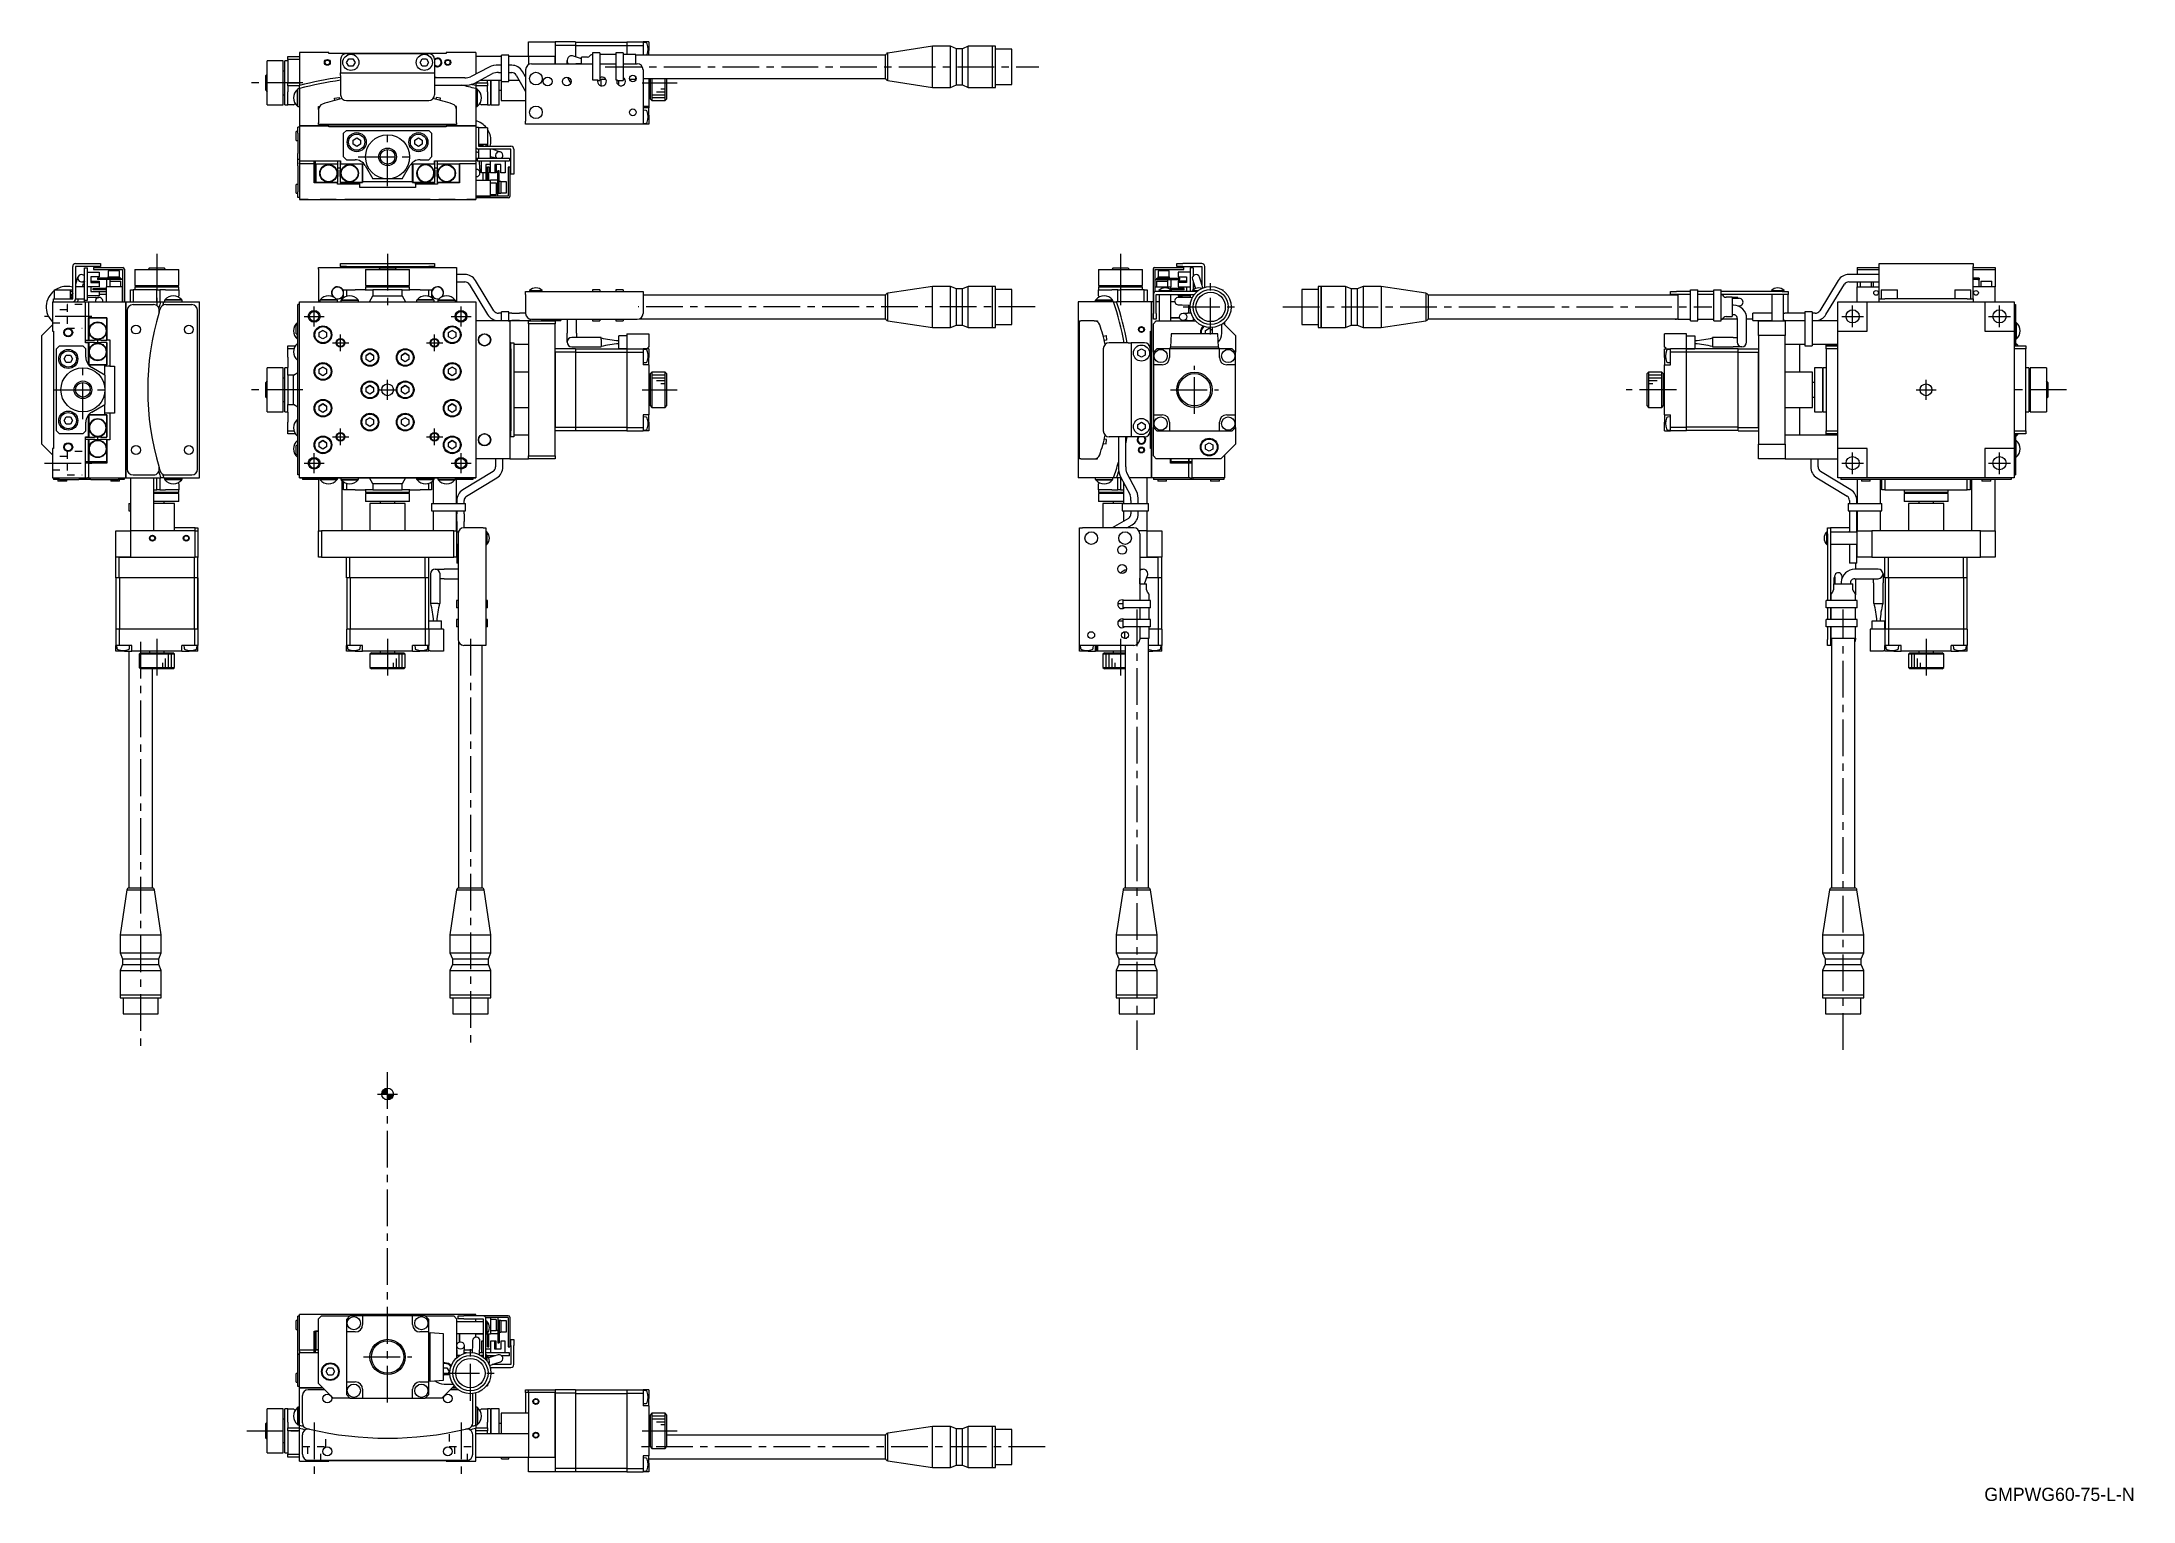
# Model space of a CAD drawing. Extents: x -289 to 423, y 17 to 514.
import ezdxf

# ---------------------------------------------------------------- set-up
doc = ezdxf.new("R2010")
doc.units = 0
doc.header["$LTSCALE"] = 10
doc.linetypes.add('CENTER', pattern=[2, 1.25, -0.25, 0.25, -0.25])
doc.linetypes.add('DOT', pattern=[0.5, 0.25, -0.25])
doc.layers.add('1', color=7, linetype='CONTINUOUS')
doc.layers.add('21', color=7, linetype='CONTINUOUS')
doc.styles.get("Standard").update_dxf_attribs({"font": 'FGP教科書体NT-M'})

msp = doc.modelspace()

# ---------------------------------------------------------------- texts
at = {"layer": '1', "color": 7}
msp.add_text('GMPWG60-75-L-N', height=4.5, dxfattribs=at).set_placement((372.121875, 16.993359))

# ---------------------------------------------------------------- blocks, each defined once
blk = doc.blocks.new('AID8990')
at = {"layer": '21', "color": 7, "linetype": 'CONTINUOUS'}
blk.add_circle((-171.506209, 155.528516), 2, dxfattribs=at)
for centre, radius, start, end in [((-171.506209, 155.528516), 1.8, 90, 180), ((-171.506209, 155.528516), 1.6, 90, 180), ((-171.506209, 155.528516), 1.4, 90, 179.999955), ((-171.506209, 155.528516), 1.2, 90, 179.99997), ((-171.506209, 155.528516), 1, 90, 179.999964), ((-171.506211, 155.528518), 0.799999, 89.999799, 180.000086), ((-171.506209, 155.528516), 0.6, 89.99994, 180), ((-171.506209, 155.528516), 0.4, 90, 180), ((-171.506209, 155.528516), 0.2, 90, 180), ((-171.506209, 155.528516), 0.6, 269.99994, 0), ((-171.506209, 155.528516), 1.8, 270, 0), ((-171.506209, 155.528516), 1.6, 270, 0), ((-171.506209, 155.528516), 0.4, 270, 0), ((-171.506209, 155.528516), 0.2, 270, 0), ((-171.506209, 155.528516), 1.2, 270, 359.99997), ((-171.506209, 155.528516), 1.4, 270, 359.999955), ((-171.506209, 155.528516), 1, 270, 359.999964), ((-171.506211, 155.528518), 0.799999, 270.000201, 359.999914)]:
    blk.add_arc(centre, radius, start, end, dxfattribs=at)

# ---------------------------------------------------------------- linework, layer by layer
at = {"layer": '1', "color": 7, "linetype": 'CONTINUOUS'}
for p, q in [((-123.506209, 513.751829), (-114.506209, 513.751829)), ((-123.506209, 508.751829), (-123.506209, 513.751829)), ((-114.506209, 513.751829), (-114.506209, 508.751829)), ((-114.456209, 513.751829), (-114.506209, 513.701829)), ((-114.506209, 512.651829), (-114.406209, 512.551829)), ((-107.506209, 513.751829), (-114.456209, 513.751829)), ((-107.506209, 513.751829), (-107.506209, 512.551829)), ((-107.506209, 513.651829), (-90.006209, 513.651829)), ((-90.006209, 513.751829), (-84.506209, 513.751829)), ((-90.006209, 513.751829), (-90.006209, 512.551829)), ((-84.506209, 513.751829), (-84.506209, 512.551829)), ((-82.506209, 513.751829), (-84.506209, 513.751829)), ((-83.52093, 513.415628), (-84.506209, 513.501829)), ((-82.506209, 513.751829), (-82.506209, 510.751829)), ((-212.506209, 492.251829), (-212.506209, 507.251829)), ((-207.006209, 507.251829), (-212.506209, 507.251829)), ((-207.006209, 492.251829), (-207.006209, 507.251829)), ((-206.506209, 492.251829), (-206.506209, 507.251829)), ((-205.506209, 507.251829), (-206.506209, 507.251829)), ((-205.506209, 508.751829), (-201.506209, 508.751829)), ((-205.506209, 507.751829), (-205.506209, 508.751829)), ((-201.506209, 507.751829), (-205.506209, 507.751829)), ((-205.506209, 507.751829), (-205.506209, 499.751829)), ((-201.506209, 510.101829), (-201.506209, 498.857507)), ((-191.506209, 510.101829), (-201.506209, 510.101829)), ((-191.506209, 509.801829), (-191.506209, 510.101829)), ((-151.506209, 509.801829), (-191.506209, 509.801829)), ((-187.506209, 507.751829), (-187.506209, 503.251829)), ((-187.506209, 507.751829), (-187.506209, 503.251829)), ((-185.506209, 509.751829), (-157.506209, 509.751829)), ((-185.506209, 509.751829), (-157.506209, 509.751829)), ((-185.449585, 506.751829), (-184.727897, 508.001829)), ((-185.449585, 506.751829), (-184.727897, 508.001829)), ((-184.727897, 505.501829), (-185.449585, 506.751829)), ((-184.727897, 505.501829), (-185.449585, 506.751829)), ((-184.727897, 508.001829), (-183.284521, 508.001829)), ((-184.727897, 508.001829), (-183.284521, 508.001829)), ((-183.284521, 508.001829), (-182.562834, 506.751829)), ((-183.284521, 508.001829), (-182.562834, 506.751829)), ((-182.562834, 506.751829), (-183.284521, 505.501829)), ((-182.562834, 506.751829), (-183.284521, 505.501829)), ((-160.449585, 506.751829), (-159.727897, 508.001829)), ((-160.449585, 506.751829), (-159.727897, 508.001829)), ((-159.727897, 505.501829), (-160.449585, 506.751829)), ((-159.727897, 505.501829), (-160.449585, 506.751829)), ((-159.727897, 508.001829), (-158.284521, 508.001829)), ((-159.727897, 508.001829), (-158.284521, 508.001829)), ((-158.284521, 508.001829), (-157.562834, 506.751829)), ((-158.284521, 508.001829), (-157.562834, 506.751829)), ((-157.562834, 506.751829), (-158.284521, 505.501829)), ((-157.562834, 506.751829), (-158.284521, 505.501829)), ((-155.506209, 507.751829), (-155.506209, 503.251829)), ((-155.506209, 507.751829), (-155.506209, 503.251829)), ((-151.506209, 510.101829), (-151.506209, 509.801829)), ((-141.506209, 510.101829), (-151.506209, 510.101829)), ((-141.506209, 510.101829), (-141.506209, 502.740081)), ((-132.756209, 508.751829), (-141.506209, 508.751829)), ((-132.756209, 505.783694), (-133.774158, 505.783694)), ((-132.756209, 508.604456), (-132.756209, 509.251829)), ((-132.756209, 508.751829), (-132.756209, 509.251829)), ((-130.256209, 509.251829), (-132.756209, 509.251829)), ((-132.756209, 508.176387), (-132.756209, 508.751829)), ((-132.756209, 508.176387), (-132.756209, 508.751829)), ((-132.756209, 506.250073), (-132.756209, 508.604456)), ((-132.756209, 505.822003), (-132.756209, 508.176387)), ((-132.756209, 503.253585), (-132.756209, 506.250073)), ((-132.756209, 504.642762), (-132.756209, 505.822003)), ((-130.256209, 508.604456), (-130.256209, 509.251829)), ((-123.506209, 508.751829), (-130.256209, 508.751829)), ((-130.256209, 506.250073), (-130.256209, 508.604456)), ((-130.256209, 503.253585), (-130.256209, 506.250073)), ((-129.23826, 505.783694), (-130.256209, 505.783694)), ((-114.506209, 508.751829), (-123.506209, 508.751829)), ((-123.506209, 508.751829), (-123.506209, 505.98388)), ((-122.506209, 506.251829), (-101.756209, 506.251829)), ((-122.506209, 506.251829), (-101.756209, 506.251829)), ((-114.506209, 506.251829), (-114.506209, 508.751829)), ((-114.406209, 512.551829), (-114.406209, 506.251829)), ((-107.506209, 512.551829), (-114.406209, 512.551829)), ((-110.406209, 506.251829), (-110.406209, 507.41637)), ((-105.506132, 507.917924), (-108.258977, 508.919878)), ((-107.506209, 512.551829), (-107.506209, 508.645893)), ((-107.506209, 512.510408), (-90.006209, 512.510408)), ((-106.961293, 506.301711), (-107.430688, 506.252217)), ((-105.506209, 506.301711), (-106.961293, 506.301711)), ((-105.506209, 506.251829), (-105.506209, 508.551829)), ((-103.420426, 508.551829), (-105.506209, 508.551829)), ((-102.399106, 509.158936), (-102.71332, 508.844722)), ((-99.256213, 509.951829), (-101.756213, 509.951829)), ((-101.756213, 509.951829), (-101.756213, 509.322149)), ((-101.756213, 509.322149), (-101.756213, 507.90764)), ((-101.756213, 507.90764), (-101.756213, 506.17559)), ((-101.756213, 506.17559), (-101.756209, 501.717193)), ((-99.256213, 509.951829), (-99.256213, 509.322149)), ((-99.256213, 509.322149), (-99.256213, 507.90764)), ((-99.256213, 507.90764), (-99.256213, 506.17559)), ((-99.256213, 506.17559), (-99.256209, 501.717194)), ((-93.756209, 509.451829), (-99.256209, 509.451829)), ((-99.256209, 506.251829), (-93.756209, 506.251829)), ((-99.256209, 506.251829), (-93.756213, 506.251829)), ((-91.256213, 509.951829), (-93.756213, 509.951829)), ((-93.756213, 509.951829), (-93.756213, 509.322149)), ((-93.756213, 509.322149), (-93.756213, 507.90764)), ((-93.756213, 507.90764), (-93.756213, 506.17559)), ((-93.756213, 506.17559), (-93.756209, 501.717193)), ((-91.256213, 509.951829), (-91.256213, 509.322149)), ((-91.256213, 509.322149), (-91.256213, 507.90764)), ((-91.256213, 507.90764), (-91.256213, 506.17559)), ((-91.256213, 506.17559), (-91.256209, 501.717194)), ((-87.006213, 509.451829), (-91.256209, 509.451829)), ((-91.256209, 506.251829), (-86.506209, 506.251829)), ((-91.256209, 506.251829), (-86.506209, 506.251829)), ((-90.006209, 512.551829), (-84.506209, 512.551829)), ((-90.006209, 512.551829), (-90.006209, 509.451829)), ((-87.006213, 506.251829), (-87.006213, 509.451829)), ((-1.963869, 509.251829), (-87.006213, 509.251829)), ((-84.506209, 512.551829), (-84.506209, 509.251829)), ((-82.506209, 509.251829), (-82.506209, 510.751829)), ((-1.963869, 505.251829), (-1.963869, 509.251829)), ((13.993787, 512.251828), (-1.240196, 509.936155)), ((-1.240196, 505.251829), (-1.240196, 509.936155)), ((13.993787, 505.251829), (13.993787, 512.251828)), ((20.186786, 512.251828), (13.993787, 512.251828)), ((20.186786, 505.251829), (20.186786, 512.251828)), ((22.186786, 511.401829), (20.186786, 512.251828)), ((22.186786, 505.251829), (22.186786, 511.401829)), ((24.186786, 511.401829), (22.186786, 511.401829)), ((26.186786, 512.251828), (24.186786, 511.401829)), ((24.186786, 505.251829), (24.186786, 511.401829)), ((26.186786, 505.251829), (26.186786, 512.251828)), ((34.443786, 512.251828), (26.186786, 512.251828)), ((34.443786, 505.251829), (34.443786, 512.251828)), ((34.493786, 512.201828), (34.443786, 512.251828)), ((34.493786, 505.251829), (34.493786, 512.251828)), ((35.493788, 512.251828), (34.493786, 512.251828)), ((35.493788, 505.251829), (35.493788, 512.251828)), ((40.993789, 511.251827), (35.493788, 511.251827)), ((40.993789, 505.251829), (40.993789, 511.251827)), ((-212.506209, 502.751829), (-213.006209, 502.251829)), ((-213.006209, 497.251829), (-213.006209, 502.251829)), ((-206.506209, 503.751829), (-207.006209, 503.751829)), ((-205.506209, 499.751829), (-201.506209, 499.751829)), ((-205.506209, 498.751829), (-205.506209, 499.751829)), ((-201.506209, 498.751829), (-205.506209, 498.751829)), ((-205.506209, 498.751829), (-205.506209, 496.751829)), ((-201.506209, 497.822918), (-201.506209, 498.857507)), ((-187.506209, 503.251829), (-155.506209, 503.251829)), ((-187.506209, 502.251829), (-187.506209, 503.251829)), ((-187.506209, 503.251829), (-155.506209, 503.251829)), ((-187.506209, 502.251829), (-187.506209, 503.251829)), ((-187.506209, 502.251829), (-187.506209, 495.751829)), ((-187.506209, 502.251829), (-187.506209, 495.751829)), ((-183.284521, 505.501829), (-184.727897, 505.501829)), ((-183.284521, 505.501829), (-184.727897, 505.501829)), ((-158.284521, 505.501829), (-159.727897, 505.501829)), ((-158.284521, 505.501829), (-159.727897, 505.501829)), ((-155.506209, 503.251829), (-155.506209, 502.251829)), ((-155.506209, 503.251829), (-155.506209, 502.251829)), ((-155.506209, 502.251829), (-155.506209, 495.751829)), ((-155.506209, 502.251829), (-155.506209, 495.751829)), ((-145.23826, 501.501829), (-155.506209, 501.501829)), ((-155.506209, 499.001829), (-145.23826, 499.001829)), ((-136.962099, 505.172239), (-143.230049, 501.817425)), ((-142.050319, 499.613284), (-135.78237, 502.968098)), ((-141.506209, 499.90451), (-141.506209, 498.857507)), ((-141.506209, 499.751829), (-137.506209, 499.751829)), ((-141.506209, 498.857507), (-141.506209, 497.822918)), ((-137.506209, 498.751829), (-141.506209, 498.751829)), ((-139.923124, 500.751829), (-132.756209, 500.751829)), ((-137.506209, 499.751829), (-137.506209, 500.751829)), ((-137.506209, 499.751829), (-137.506209, 498.751829)), ((-137.506209, 496.751829), (-137.506209, 498.751829)), ((-136.506209, 500.751829), (-136.506209, 499.751829)), ((-136.506209, 499.751829), (-136.506209, 492.251829)), ((-136.206209, 492.251829), (-136.206209, 500.751829)), ((-133.774158, 503.283694), (-132.756209, 503.283694)), ((-133.506209, 492.251829), (-133.506209, 500.751829)), ((-132.806209, 500.751829), (-132.806209, 499.751829)), ((-132.806209, 499.751829), (-132.806209, 493.751829)), ((-132.756209, 503.283694), (-132.756209, 504.642762)), ((-132.756209, 501.327272), (-132.756209, 503.283694)), ((-132.756209, 500.899202), (-132.756209, 503.253585)), ((-132.756209, 500.751829), (-132.756209, 501.327272)), ((-132.756209, 500.751829), (-132.756209, 501.327272)), ((-132.756209, 500.251829), (-132.756209, 500.899202)), ((-132.756209, 500.251829), (-132.756209, 500.751829)), ((-132.756209, 500.251829), (-130.256209, 500.251829)), ((-130.256209, 503.283694), (-129.23826, 503.283694)), ((-130.256209, 500.899202), (-130.256209, 503.253585)), ((-130.256209, 500.251829), (-130.256209, 500.899202)), ((-130.256209, 500.751829), (-126.766124, 500.751829)), ((-127.722716, 502.408694), (-124.506209, 496.837542)), ((-124.506209, 501.837542), (-125.557652, 503.658694)), ((-124.506209, 504.251829), (-124.506209, 486.751829)), ((-124.506209, 504.251829), (-124.506209, 486.751829)), ((-101.756209, 501.717193), (-101.756209, 500.851168)), ((-101.756209, 500.851168), (-99.88127, 500.851168)), ((-99.975903, 500.551829), (-99.256213, 500.551829)), ((-99.256213, 500.717803), (-99.256213, 500.554692)), ((-99.256213, 500.554692), (-99.256213, 500.551829)), ((-99.256209, 501.717194), (-99.256209, 500.717803)), ((-99.256209, 501.051829), (-97.237351, 501.051829)), ((-98.806209, 498.782135), (-98.806209, 501.051829)), ((-97.184709, 500.96066), (-98.200423, 501.051562)), ((-93.756209, 501.717193), (-93.756209, 500.851168)), ((-93.756209, 500.851168), (-93.38127, 500.851168)), ((-93.475903, 500.551829), (-91.256213, 500.551829)), ((-92.806209, 498.982971), (-92.806209, 500.551829)), ((-91.256213, 500.717803), (-91.256213, 500.554692)), ((-91.256213, 500.554692), (-91.256213, 500.551829)), ((-91.256209, 501.717194), (-91.256209, 500.717803)), ((-91.256209, 501.051829), (-90.737351, 501.051829)), ((-89.138684, 501.051829), (-87.006213, 501.051829)), ((-87.006213, 501.051829), (-87.006213, 501.819726)), ((-87.006213, 501.251829), (-86.856209, 501.251829)), ((-84.506209, 504.251829), (-84.506209, 486.751829)), ((-84.506209, 504.251829), (-84.506209, 486.751829)), ((-84.506209, 501.251829), (-1.963869, 501.251829)), ((-82.506209, 501.251829), (-82.506209, 491.851463)), ((-82.006209, 494.251829), (-82.006209, 501.251829)), ((-81.506209, 501.251829), (-81.506209, 493.751829)), ((-77.006209, 493.751829), (-77.006209, 501.251829)), ((-76.506209, 501.251829), (-76.506209, 494.251829)), ((-1.963869, 501.251829), (-1.963869, 505.251829)), ((-1.240196, 500.567504), (-1.240196, 505.251829)), ((-1.240196, 500.567504), (13.993787, 498.25183)), ((13.993787, 498.25183), (13.993787, 505.251829)), ((20.186786, 498.25183), (20.186786, 505.251829)), ((20.186786, 498.25183), (22.186786, 499.101829)), ((22.186786, 499.101829), (22.186786, 505.251829)), ((22.186786, 499.101829), (24.186786, 499.101829)), ((24.186786, 499.101829), (24.186786, 505.251829)), ((24.186786, 499.101829), (26.186786, 498.25183)), ((26.186786, 498.25183), (26.186786, 505.251829)), ((34.443786, 498.25183), (34.443786, 505.251829)), ((34.493786, 498.25183), (34.493786, 505.251829)), ((35.493788, 498.25183), (35.493788, 505.251829)), ((35.493788, 499.251831), (40.993789, 499.251831)), ((40.993789, 499.251831), (40.993789, 505.251829)), ((-213.006209, 497.251829), (-212.506209, 496.751829)), ((-212.506209, 492.251829), (-207.006209, 492.251829)), ((-207.006209, 495.751829), (-206.506209, 495.751829)), ((-206.506209, 492.251829), (-205.506209, 492.251829)), ((-205.506209, 492.251829), (-205.506209, 496.751829)), ((-203.506209, 492.251829), (-205.506209, 492.251829)), ((-203.506209, 492.251829), (-202.96798, 492.790058)), ((-202.165764, 491.861829), (-202.165764, 497.561829)), ((-202.006209, 497.561829), (-202.165764, 497.561829)), ((-202.006209, 497.561829), (-202.165764, 497.561829)), ((-202.165764, 491.86183), (-202.006209, 491.86183)), ((-202.165764, 491.861829), (-202.006209, 491.861829)), ((-202.165764, 491.861829), (-202.006209, 491.861829)), ((-202.165764, 491.861829), (-202.006209, 491.861829)), ((-202.006209, 491.711829), (-202.006209, 497.711829)), ((-201.506209, 497.711829), (-202.006209, 497.711829)), ((-201.506209, 497.711829), (-202.006209, 497.711829)), ((-202.006209, 491.71183), (-201.506209, 491.71183)), ((-202.006209, 491.711829), (-201.506209, 491.711829)), ((-202.006209, 491.711829), (-201.506209, 491.711829)), ((-202.006209, 491.711829), (-201.506209, 491.711829)), ((-201.506209, 497.822918), (-201.506209, 485.101829)), ((-195.006209, 490.663456), (-195.006209, 491.751829)), ((-195.006209, 491.751829), (-194.684138, 491.751829)), ((-195.006209, 490.663456), (-195.006209, 491.751829)), ((-195.006209, 491.751829), (-194.684138, 491.751829)), ((-189.534832, 494.598693), (-188.043049, 494.755486)), ((-189.534832, 494.598693), (-188.043049, 494.755486)), ((-189.45218, 493.812321), (-189.534832, 494.598693)), ((-188.043049, 494.755486), (-187.983088, 494.185001)), ((-185.506209, 493.751829), (-157.506209, 493.751829)), ((-185.506209, 493.751829), (-157.506209, 493.751829)), ((-154.96937, 494.755486), (-155.02933, 494.185001)), ((-153.477587, 494.598693), (-154.96937, 494.755486)), ((-153.477587, 494.598693), (-154.96937, 494.755486)), ((-153.560238, 493.812321), (-153.477587, 494.598693)), ((-148.006209, 491.751829), (-148.328281, 491.751829)), ((-148.006209, 491.751829), (-148.328281, 491.751829)), ((-148.006209, 490.663456), (-148.006209, 491.751829)), ((-148.006209, 490.663456), (-148.006209, 491.751829)), ((-141.506209, 497.822918), (-141.506209, 485.101829)), ((-141.006209, 497.711829), (-141.506209, 497.711829)), ((-141.006209, 497.711829), (-141.506209, 497.711829)), ((-141.506209, 491.711829), (-141.006209, 491.711829)), ((-141.506209, 491.711829), (-141.006209, 491.711829)), ((-141.506209, 491.711829), (-141.006209, 491.711829)), ((-141.506209, 491.711829), (-141.006209, 491.711829)), ((-141.006209, 491.711829), (-141.006209, 497.711829)), ((-140.846654, 497.561829), (-141.006209, 497.561829)), ((-140.846654, 497.561829), (-141.006209, 497.561829)), ((-141.006209, 491.861829), (-140.846654, 491.861829)), ((-141.006209, 491.861829), (-140.846654, 491.861829)), ((-141.006209, 491.861829), (-140.846654, 491.861829)), ((-141.006209, 491.861829), (-140.846654, 491.861829)), ((-140.846654, 491.861829), (-140.846654, 497.561829)), ((-140.044438, 492.790058), (-139.506209, 492.251829)), ((-137.506209, 492.251829), (-139.506209, 492.251829)), ((-137.506209, 496.751829), (-137.506209, 492.251829)), ((-137.506209, 492.251829), (-136.506209, 492.251829)), ((-136.506209, 495.751829), (-136.206209, 495.751829)), ((-136.206209, 492.251829), (-133.506209, 492.251829)), ((-133.506209, 497.251829), (-132.806209, 497.251829)), ((-132.806209, 493.751829), (-124.506209, 493.751829)), ((-84.506209, 491.851463), (-82.506209, 491.851463)), ((-84.506209, 491.501829), (-82.806209, 491.501829)), ((-82.806209, 491.501829), (-82.806209, 491.536793)), ((-82.506209, 491.536793), (-82.806209, 491.536793)), ((-82.506209, 497.251829), (-82.006209, 497.251829)), ((-82.506209, 491.851463), (-82.506209, 491.536793)), ((-82.506209, 491.536793), (-82.506209, 491.251829)), ((-82.006209, 494.251829), (-81.506209, 493.751829)), ((-81.506209, 493.751829), (-77.006209, 493.751829)), ((-77.006209, 493.751829), (-76.506209, 494.251829)), ((13.993787, 498.25183), (20.186786, 498.25183)), ((26.186786, 498.25183), (34.443786, 498.25183)), ((34.443786, 498.25183), (34.493786, 498.30183)), ((34.493786, 498.25183), (35.493788, 498.25183)), ((-201.506209, 484.701829), (-202.006209, 484.701829)), ((-202.006209, 482.701829), (-202.006209, 484.701829)), ((-201.506209, 484.701829), (-202.006209, 484.701829)), ((-202.006209, 482.701829), (-202.006209, 484.701829)), ((-201.506209, 485.101829), (-201.506209, 473.230234)), ((-191.506209, 485.101829), (-201.506209, 485.101829)), ((-201.506209, 485.101829), (-191.506209, 485.101829)), ((-195.006209, 490.663456), (-195.006209, 486.151829)), ((-195.006209, 490.663456), (-195.006209, 486.151829)), ((-195.006209, 485.651829), (-195.006209, 486.151829)), ((-195.006209, 485.651829), (-195.006209, 486.151829)), ((-148.006209, 485.651829), (-195.006209, 485.651829)), ((-148.006209, 485.651829), (-195.006209, 485.651829)), ((-191.506209, 484.801829), (-191.506209, 485.101829)), ((-191.506209, 485.101829), (-151.506209, 485.101829)), ((-151.506209, 484.801829), (-191.506209, 484.801829)), ((-151.506209, 485.101829), (-151.506209, 484.801829)), ((-141.506209, 485.101829), (-151.506209, 485.101829)), ((-151.506209, 485.101829), (-141.506209, 485.101829)), ((-148.006209, 486.151829), (-148.006209, 490.663456)), ((-148.006209, 486.151829), (-148.006209, 490.663456)), ((-148.006209, 486.151829), (-148.006209, 485.651829)), ((-148.006209, 486.151829), (-148.006209, 485.651829)), ((-141.506209, 485.101829), (-141.506209, 475.901824)), ((-141.506209, 484.701829), (-140.506209, 484.701829)), ((-141.506209, 484.701829), (-140.506209, 484.701829)), ((-140.506209, 484.701829), (-140.506209, 482.701829)), ((-140.506209, 484.701829), (-140.506209, 482.701829)), ((-137.506209, 484.451829), (-140.506209, 484.451829)), ((-137.506209, 484.451829), (-140.506209, 484.451829)), ((-137.506209, 484.451829), (-137.506209, 478.951829)), ((-137.506209, 484.451829), (-137.506209, 478.951829)), ((-124.506209, 485.751829), (-124.506209, 486.751829)), ((-124.506209, 485.751829), (-124.506209, 486.751829)), ((-84.506209, 485.751829), (-124.506209, 485.751829)), ((-84.506209, 485.751829), (-124.506209, 485.751829)), ((-82.506209, 491.251829), (-84.506209, 491.251829)), ((-83.52093, 490.415628), (-84.506209, 490.501829)), ((-84.506209, 486.751829), (-84.506209, 485.751829)), ((-84.506209, 486.751829), (-84.506209, 485.751829)), ((-84.506209, 486.001829), (-83.52093, 486.08803)), ((-82.506209, 485.751829), (-84.506209, 485.751829)), ((-82.506209, 488.751829), (-82.506209, 491.251829)), ((-82.506209, 488.751829), (-82.506209, 485.751829)), ((-202.606209, 480.201829), (-202.606209, 483.201829)), ((-202.606209, 480.201829), (-202.606209, 483.201829)), ((-202.006209, 483.201829), (-202.606209, 483.201829)), ((-202.006209, 483.201829), (-202.606209, 483.201829)), ((-202.606209, 480.201829), (-202.006209, 480.201829)), ((-202.606209, 480.201829), (-202.006209, 480.201829)), ((-202.006209, 482.701829), (-202.006209, 475.762582)), ((-202.006209, 482.701829), (-202.006209, 475.762582)), ((-185.506209, 483.601829), (-186.506209, 482.601829)), ((-186.506209, 474.601829), (-186.506209, 482.601829)), ((-185.506209, 483.601829), (-157.506209, 483.601829)), ((-183.256209, 480.323517), (-182.006209, 481.045205)), ((-183.256209, 478.880141), (-183.256209, 480.323517)), ((-182.006209, 478.158453), (-183.256209, 478.880141)), ((-182.006209, 481.045205), (-180.756209, 480.323517)), ((-180.756209, 478.880141), (-182.006209, 478.158453)), ((-180.756209, 480.323517), (-180.756209, 478.880141)), ((-162.256209, 480.323517), (-161.006209, 481.045205)), ((-162.256209, 478.880141), (-162.256209, 480.323517)), ((-161.006209, 478.158453), (-162.256209, 478.880141)), ((-161.006209, 481.045205), (-159.756209, 480.323517)), ((-159.756209, 478.880141), (-161.006209, 478.158453)), ((-159.756209, 480.323517), (-159.756209, 478.880141)), ((-156.506209, 482.601829), (-157.506209, 483.601829)), ((-156.506209, 482.601829), (-156.506209, 474.601829)), ((-140.506209, 482.701829), (-140.506209, 478.201829)), ((-140.506209, 482.701829), (-140.506209, 478.201829)), ((-140.506209, 478.951829), (-137.506209, 478.951829)), ((-140.506209, 478.951829), (-137.506209, 478.951829)), ((-139.001943, 478.201829), (-140.506209, 478.690595)), ((-140.506209, 478.201829), (-129.506209, 478.201829)), ((-140.506209, 478.201829), (-129.506209, 478.201829)), ((-129.506209, 477.201829), (-140.506209, 477.201829)), ((-129.506209, 477.201829), (-140.506209, 477.201829)), ((-140.506209, 477.201829), (-140.506209, 474.201829)), ((-140.506209, 477.201829), (-140.506209, 474.201829)), ((-140.388964, 478.6525), (-140.399417, 478.951829)), ((-139.006209, 478.203215), (-139.006209, 478.951829)), ((-139.006209, 478.203215), (-139.006209, 478.951829)), ((-138.006209, 478.951829), (-138.006209, 478.201829)), ((-138.006209, 478.951829), (-138.006209, 478.201829)), ((-137.713962, 478.251829), (-138.006209, 478.251829)), ((-137.713962, 478.251829), (-138.006209, 478.251829)), ((-137.713962, 478.251829), (-137.713962, 478.201829)), ((-137.713962, 478.251829), (-137.713962, 478.201829)), ((-137.506209, 478.951829), (-137.506209, 478.201829)), ((-136.506209, 474.201829), (-136.506209, 477.201829)), ((-136.506209, 474.201829), (-136.506209, 477.201829)), ((-134.546523, 476.754175), (-135.92426, 477.201829)), ((-129.506209, 470.701829), (-129.506209, 477.201829)), ((-129.506209, 470.701829), (-129.506209, 477.201829)), ((-128.506209, 477.201829), (-128.506209, 470.701829)), ((-128.506209, 477.201829), (-128.506209, 470.701829)), ((-202.006209, 473.762582), (-202.006209, 475.762582)), ((-202.006209, 473.762582), (-202.006209, 475.762582)), ((-202.006209, 473.489274), (-202.006209, 473.762582)), ((-202.006209, 473.489274), (-202.006209, 473.762582)), ((-202.006209, 473.762582), (-201.506209, 473.762582)), ((-202.006209, 473.762582), (-201.506209, 473.762582)), ((-202.006209, 471.580357), (-202.006209, 473.489274)), ((-202.006209, 471.580357), (-202.006209, 473.489274)), ((-202.006209, 471.580357), (-202.006209, 462.701829)), ((-202.006209, 471.580357), (-202.006209, 462.701829)), ((-201.506209, 473.230234), (-201.506209, 472.6049)), ((-201.506209, 473.230234), (-201.506209, 472.6049)), ((-201.506209, 473.230234), (-187.506209, 473.230234)), ((-201.506209, 472.173089), (-201.506209, 472.6049)), ((-196.506209, 472.173089), (-201.506209, 472.173089)), ((-201.506209, 472.173089), (-201.506209, 460.101829)), ((-196.506209, 472.173089), (-196.506209, 473.230234)), ((-196.506209, 465.799596), (-196.506209, 472.173089)), ((-196.006209, 471.201829), (-196.506209, 471.201829)), ((-196.006209, 472.19032), (-196.006209, 473.230234)), ((-196.006209, 465.818189), (-196.006209, 472.19032)), ((-196.003512, 472.189391), (-195.956209, 472.123074)), ((-196.003512, 472.189391), (-188.406209, 472.189391)), ((-195.956209, 472.123074), (-195.956209, 465.84958)), ((-188.406209, 472.123074), (-195.956209, 472.123074)), ((-188.704462, 469.753315), (-188.406209, 470.069718)), ((-188.406209, 472.189391), (-188.406209, 473.230234)), ((-188.406209, 472.189391), (-188.406209, 472.123074)), ((-188.406209, 470.069718), (-188.406209, 472.123074)), ((-187.606209, 470.701829), (-188.406209, 470.701829)), ((-188.406209, 470.069718), (-188.406209, 467.915181)), ((-187.606209, 473.230234), (-187.606209, 472.189391)), ((-187.606209, 472.189391), (-187.506209, 472.189391)), ((-187.606209, 472.123074), (-187.606209, 472.189391)), ((-187.606209, 472.123074), (-187.606209, 470.069718)), ((-180.056209, 472.123074), (-187.606209, 472.123074)), ((-187.606209, 470.069718), (-187.307957, 469.753315)), ((-187.606209, 467.915181), (-187.606209, 470.069718)), ((-187.506209, 473.230234), (-187.506209, 472.173089)), ((-187.506209, 472.173089), (-180.006209, 472.173089)), ((-186.506209, 474.601829), (-185.506209, 473.601829)), ((-185.506209, 473.601829), (-182.568387, 473.601829)), ((-180.056209, 472.123074), (-180.020534, 472.173089)), ((-180.056209, 465.84958), (-180.056209, 472.123074)), ((-180.006209, 472.173089), (-180.006209, 466.201829)), ((-179.104285, 471.601829), (-176.506209, 467.101829)), ((-166.506209, 467.101829), (-163.908133, 471.601829)), ((-163.006209, 472.173089), (-155.506209, 472.173089)), ((-163.006209, 466.201829), (-163.006209, 472.173089)), ((-162.991883, 472.173089), (-162.956209, 472.123075)), ((-162.956209, 472.123075), (-162.956209, 465.849581)), ((-155.406209, 472.123075), (-162.956209, 472.123075)), ((-160.444031, 473.601829), (-157.506209, 473.601829)), ((-157.506209, 473.601829), (-156.506209, 474.601829)), ((-155.704462, 469.753315), (-155.406209, 470.069719)), ((-155.506209, 473.230234), (-141.506209, 473.230234)), ((-155.506209, 472.173089), (-155.506209, 473.230234)), ((-155.506209, 472.189392), (-155.406209, 472.189392)), ((-155.406209, 472.189392), (-155.406209, 473.230234)), ((-155.406209, 472.189392), (-155.406209, 472.123075)), ((-155.406209, 470.069719), (-155.406209, 472.123075)), ((-154.606209, 470.701829), (-155.406209, 470.701829)), ((-155.406209, 470.069719), (-155.406209, 467.915182)), ((-154.606209, 473.230234), (-154.606209, 472.189391)), ((-154.606209, 472.189391), (-147.008906, 472.189391)), ((-154.606209, 472.123074), (-154.606209, 472.189391)), ((-154.606209, 472.123074), (-154.606209, 470.069719)), ((-147.056209, 472.123074), (-154.606209, 472.123074)), ((-154.606209, 470.069719), (-154.307957, 469.753315)), ((-154.606209, 467.915181), (-154.606209, 470.069718)), ((-147.056209, 472.123074), (-147.008906, 472.189391)), ((-147.056209, 465.84958), (-147.056209, 472.123074)), ((-147.006209, 472.173089), (-147.006209, 472.19032)), ((-147.006209, 472.173089), (-147.006209, 465.799596)), ((-141.506209, 472.173089), (-147.006209, 472.173089)), ((-141.506209, 476.386859), (-140.506209, 476.061939)), ((-141.506209, 475.901824), (-141.506209, 473.230234)), ((-141.506209, 474.101829), (-141.006209, 474.101829)), ((-141.506209, 473.230234), (-141.506209, 472.173089)), ((-141.506209, 472.173089), (-141.506209, 465.701824)), ((-141.006209, 474.201829), (-141.006209, 473.201829)), ((-141.006209, 474.201829), (-130.006209, 474.201829)), ((-141.006209, 474.201829), (-130.006209, 474.201829)), ((-141.006209, 474.201829), (-141.006209, 473.201829)), ((-141.006209, 473.201829), (-130.006209, 473.201829)), ((-141.006209, 473.201829), (-130.006209, 473.201829)), ((-140.103807, 470.486656), (-140.198622, 473.201829)), ((-140.103807, 470.486656), (-140.056971, 469.145454)), ((-139.506209, 469.201829), (-139.506209, 473.201829)), ((-139.506209, 469.201829), (-139.506209, 473.201829)), ((-136.506209, 472.001829), (-138.006209, 472.001829)), ((-138.006209, 472.001829), (-138.006209, 469.201829)), ((-136.506209, 472.001829), (-138.006209, 472.001829)), ((-138.006209, 472.001829), (-138.006209, 469.201829)), ((-137.506209, 471.201829), (-137.006209, 471.201829)), ((-137.506209, 469.201829), (-137.506209, 471.201829)), ((-137.006209, 471.201829), (-137.006209, 469.201829)), ((-136.506209, 474.76226), (-135.319065, 474.376534)), ((-136.506209, 469.201829), (-136.506209, 473.201829)), ((-136.506209, 469.201829), (-136.506209, 473.201829)), ((-134.781379, 474.201829), (-135.319065, 474.376534)), ((-133.006209, 472.001829), (-135.006209, 472.001829)), ((-135.006209, 472.001829), (-135.006209, 469.201829)), ((-133.006209, 472.001829), (-135.006209, 472.001829)), ((-135.006209, 472.001829), (-135.006209, 469.201829)), ((-134.546523, 476.754175), (-133.119938, 476.29065)), ((-134.506209, 472.001829), (-134.506209, 469.201829)), ((-134.506209, 472.001829), (-134.506209, 469.201829)), ((-133.006209, 469.201829), (-133.006209, 472.001829)), ((-133.006209, 469.201829), (-133.006209, 472.001829)), ((-131.506209, 473.201829), (-131.506209, 469.201829)), ((-131.506209, 473.201829), (-131.506209, 469.201829)), ((-130.506209, 471.101829), (-130.506209, 467.510857)), ((-130.506209, 471.101829), (-130.506209, 467.510857)), ((-129.906209, 471.101829), (-130.506209, 471.101829)), ((-129.906209, 471.101829), (-130.506209, 471.101829)), ((-130.006209, 474.201829), (-130.006209, 473.201829)), ((-130.006209, 474.201829), (-130.006209, 473.201829)), ((-129.906209, 471.101829), (-129.906209, 467.510857)), ((-129.906209, 471.101829), (-129.906209, 467.510857)), ((-129.506209, 468.701829), (-129.506209, 470.701829)), ((-129.506209, 468.701829), (-129.506209, 470.701829)), ((-128.506209, 470.701829), (-128.506209, 468.701829)), ((-128.506209, 470.701829), (-128.506209, 468.701829)), ((-202.606209, 462.201829), (-202.606209, 465.201829)), ((-202.606209, 462.201829), (-202.606209, 465.201829)), ((-202.006209, 465.201829), (-202.606209, 465.201829)), ((-202.006209, 465.201829), (-202.606209, 465.201829)), ((-196.006209, 467.829235), (-196.506209, 467.849188)), ((-196.506209, 467.601829), (-196.006209, 467.601829)), ((-196.506209, 466.968433), (-196.006209, 466.993678)), ((-188.506209, 465.799596), (-196.506209, 465.799596)), ((-196.003049, 465.817015), (-195.956209, 465.84958)), ((-188.506209, 465.817015), (-196.003049, 465.817015)), ((-195.956209, 465.84958), (-188.406209, 465.84958)), ((-188.406209, 467.915181), (-188.704045, 468.231932)), ((-188.406209, 465.817015), (-188.506209, 465.817015)), ((-188.506209, 465.799596), (-188.506209, 465.817015)), ((-188.506209, 465.265866), (-188.506209, 465.799596)), ((-181.006209, 465.265866), (-188.506209, 465.265866)), ((-188.406209, 465.84958), (-188.406209, 467.915181)), ((-188.406209, 465.84958), (-188.406209, 465.817015)), ((-187.308373, 468.231932), (-187.606209, 467.915181)), ((-187.606209, 467.915181), (-187.606209, 465.84958)), ((-187.606209, 465.84958), (-180.056209, 465.84958)), ((-187.606209, 465.817015), (-187.606209, 465.84958)), ((-180.009369, 465.817015), (-187.606209, 465.817015)), ((-181.006209, 465.265866), (-181.006209, 465.817015)), ((-181.006209, 464.197082), (-181.006209, 465.265866)), ((-162.006209, 464.197082), (-181.006209, 464.197082)), ((-180.056209, 465.84958), (-180.009369, 465.817015)), ((-180.006209, 466.201829), (-163.006209, 466.201829)), ((-180.006209, 466.201829), (-180.006209, 465.818189)), ((-171.506209, 467.101829), (-176.506209, 467.101829)), ((-166.506209, 467.101829), (-171.506209, 467.101829)), ((-163.006209, 465.81819), (-163.006209, 466.201829)), ((-163.003049, 465.817016), (-162.956209, 465.849581)), ((-155.406209, 465.817016), (-163.003049, 465.817016)), ((-162.956209, 465.849581), (-155.406209, 465.849581)), ((-162.006209, 465.265866), (-162.006209, 465.817016)), ((-162.006209, 465.265866), (-162.006209, 464.197082)), ((-154.506209, 465.265866), (-162.006209, 465.265866)), ((-155.406209, 467.915182), (-155.704045, 468.231933)), ((-155.406209, 465.849581), (-155.406209, 467.915182)), ((-155.406209, 465.849581), (-155.406209, 465.817016)), ((-154.308373, 468.231932), (-154.606209, 467.915181)), ((-154.606209, 467.915181), (-154.606209, 465.84958)), ((-154.606209, 465.84958), (-147.056209, 465.84958)), ((-154.606209, 465.817015), (-154.606209, 465.84958)), ((-154.506209, 465.817015), (-154.606209, 465.817015)), ((-147.009369, 465.817015), (-154.506209, 465.817015)), ((-154.506209, 465.799596), (-154.506209, 465.817015)), ((-154.506209, 465.799596), (-154.506209, 465.265866)), ((-147.006209, 465.799596), (-154.506209, 465.799596)), ((-147.056209, 465.84958), (-147.009369, 465.817015)), ((-141.506209, 466.701829), (-136.506209, 466.701829)), ((-141.506209, 466.701829), (-136.506209, 466.701829)), ((-141.506209, 465.701824), (-141.506209, 463.701834)), ((-141.506209, 463.701834), (-141.506209, 460.101829)), ((-138.006209, 469.201829), (-139.506209, 469.201829)), ((-138.006209, 469.201829), (-139.506209, 469.201829)), ((-139.006209, 466.701829), (-139.006209, 469.201829)), ((-139.006209, 466.701829), (-139.006209, 469.201829)), ((-138.006209, 469.201829), (-138.006209, 466.701829)), ((-138.006209, 469.201829), (-138.006209, 466.701829)), ((-137.713962, 466.751829), (-138.006209, 466.751829)), ((-137.713962, 466.751829), (-138.006209, 466.751829)), ((-137.713962, 466.751829), (-137.713962, 466.701829)), ((-137.713962, 466.751829), (-137.713962, 466.701829)), ((-137.506209, 466.701829), (-137.506209, 469.201829)), ((-137.006209, 469.201829), (-137.506209, 469.201829)), ((-137.006209, 466.701829), (-137.006209, 469.201829)), ((-135.006209, 469.201829), (-136.506209, 469.201829)), ((-135.006209, 469.201829), (-136.506209, 469.201829)), ((-136.506209, 461.251829), (-136.506209, 466.701829)), ((-134.006209, 466.701829), (-136.506209, 466.701829)), ((-136.506209, 461.251829), (-136.506209, 466.701829)), ((-134.006209, 466.701829), (-136.506209, 466.701829)), ((-134.506209, 465.601829), (-136.506209, 465.601829)), ((-134.506209, 465.601829), (-136.506209, 465.601829)), ((-134.506209, 469.201829), (-135.006209, 469.201829)), ((-134.506209, 469.201829), (-135.006209, 469.201829)), ((-134.506209, 465.601829), (-134.506209, 463.701829)), ((-134.506209, 465.601829), (-134.506209, 463.701829)), ((-134.006209, 465.555704), (-134.506209, 465.555704)), ((-134.006209, 465.555704), (-134.506209, 465.555704)), ((-134.506209, 463.701829), (-134.506209, 461.801829)), ((-134.506209, 463.701829), (-134.506209, 461.801829)), ((-133.506209, 469.846871), (-134.006209, 469.846871)), ((-134.006209, 469.638111), (-134.006209, 469.846871)), ((-133.506209, 469.638111), (-134.006209, 469.638111)), ((-134.006209, 465.580329), (-134.006209, 469.638111)), ((-134.006209, 465.555704), (-134.006209, 465.580329)), ((-134.006209, 465.555704), (-134.006209, 465.580329)), ((-134.006209, 463.401829), (-134.006209, 465.555704)), ((-134.006209, 463.401829), (-134.006209, 465.555704)), ((-134.006209, 461.201829), (-134.006209, 463.401829)), ((-134.006209, 461.201829), (-134.006209, 463.401829)), ((-133.506209, 469.638111), (-133.506209, 469.846871)), ((-133.506209, 462.706234), (-133.506209, 469.638111)), ((-133.006209, 466.201829), (-133.506209, 466.201829)), ((-131.506209, 469.201829), (-133.006209, 469.201829)), ((-131.506209, 469.201829), (-133.006209, 469.201829)), ((-133.006209, 466.201829), (-133.006209, 462.201829)), ((-131.006209, 466.101829), (-133.006209, 466.101829)), ((-131.006209, 462.301829), (-131.006209, 466.101829)), ((-130.506209, 467.510857), (-130.506209, 465.613456)), ((-130.506209, 467.510857), (-130.506209, 465.613456)), ((-130.506209, 465.613456), (-130.506209, 461.201829)), ((-130.506209, 465.613456), (-130.506209, 461.201829)), ((-129.906209, 467.510857), (-129.906209, 465.613456)), ((-129.906209, 467.510857), (-129.906209, 465.613456)), ((-129.906209, 465.613456), (-129.906209, 461.101829)), ((-129.906209, 465.613456), (-129.906209, 461.101829)), ((-128.506209, 468.701829), (-129.506209, 468.701829)), ((-128.506209, 468.701829), (-129.506209, 468.701829)), ((-202.606209, 462.201829), (-202.006209, 462.201829)), ((-202.606209, 462.201829), (-202.006209, 462.201829)), ((-202.006209, 460.701829), (-202.006209, 462.701829)), ((-202.006209, 460.701829), (-202.006209, 462.701829)), ((-201.506209, 460.701829), (-202.006209, 460.701829)), ((-201.506209, 460.701829), (-202.006209, 460.701829)), ((-198.506204, 460.101829), (-201.506209, 460.101829)), ((-201.506209, 460.101829), (-141.506209, 460.101829)), ((-189.006204, 460.101829), (-194.506214, 460.101829)), ((-194.506214, 460.101829), (-190.506209, 460.101829)), ((-194.506214, 460.101829), (-190.506209, 460.101829)), ((-194.506214, 460.101829), (-190.506209, 460.101829)), ((-194.506214, 460.101829), (-190.506209, 460.101829)), ((-194.506214, 460.101829), (-190.506209, 460.101829)), ((-194.506214, 460.101829), (-190.506209, 460.101829)), ((-194.506214, 460.101829), (-190.506209, 460.101829)), ((-194.506214, 460.101829), (-190.506209, 460.101829)), ((-157.006204, 460.101829), (-186.006214, 460.101829)), ((-180.506209, 460.101829), (-174.506209, 460.101829)), ((-180.506209, 460.101829), (-174.506209, 460.101829)), ((-180.506209, 460.101829), (-174.506209, 460.101829)), ((-180.506209, 460.101829), (-174.506209, 460.101829)), ((-180.506209, 460.101829), (-174.506209, 460.101829)), ((-180.506209, 460.101829), (-174.506209, 460.101829)), ((-173.506209, 460.101829), (-171.506209, 460.101829)), ((-173.506209, 460.101829), (-169.506209, 460.101829)), ((-171.506209, 460.101829), (-169.506209, 460.101829)), ((-168.506209, 460.101829), (-162.506209, 460.101829)), ((-168.506209, 460.101829), (-162.506209, 460.101829)), ((-168.506209, 460.101829), (-162.506209, 460.101829)), ((-168.506209, 460.101829), (-162.506209, 460.101829)), ((-168.506209, 460.101829), (-162.506209, 460.101829)), ((-168.506209, 460.101829), (-162.506209, 460.101829)), ((-148.506204, 460.101829), (-154.006214, 460.101829)), ((-152.506209, 460.101829), (-148.506204, 460.101829)), ((-152.506209, 460.101829), (-148.506204, 460.101829)), ((-152.506209, 460.101829), (-148.506204, 460.101829)), ((-152.506209, 460.101829), (-148.506204, 460.101829)), ((-152.506209, 460.101829), (-148.506204, 460.101829)), ((-152.506209, 460.101829), (-148.506204, 460.101829)), ((-152.506209, 460.101829), (-148.506204, 460.101829)), ((-152.506209, 460.101829), (-148.506204, 460.101829)), ((-141.506209, 460.101829), (-144.506214, 460.101829)), ((-141.506209, 461.251829), (-136.506209, 461.251829)), ((-141.506209, 461.251829), (-136.506209, 461.251829)), ((-130.506209, 461.201829), (-141.506209, 461.201829)), ((-130.506209, 461.201829), (-141.506209, 461.201829)), ((-130.406209, 460.601829), (-141.506209, 460.601829)), ((-130.406209, 460.601829), (-141.506209, 460.601829)), ((-136.506209, 461.801829), (-134.506209, 461.801829)), ((-136.506209, 461.801829), (-134.506209, 461.801829)), ((-136.506209, 461.251829), (-136.506209, 461.201829)), ((-136.506209, 461.251829), (-136.506209, 461.201829)), ((-133.506209, 462.706234), (-134.006209, 462.706234)), ((-133.506209, 462.063899), (-134.006209, 462.063899)), ((-133.506209, 462.063899), (-133.506209, 462.706234)), ((-133.506209, 462.201829), (-133.006209, 462.201829)), ((-133.006209, 462.301829), (-131.006209, 462.301829)), ((-278.720977, 426.287061), (-278.720977, 437.287061)), ((-278.720977, 426.287061), (-278.720977, 437.287061)), ((-277.720977, 438.287061), (-271.220977, 438.287061)), ((-277.720977, 438.287061), (-271.220977, 438.287061)), ((-277.720977, 437.287061), (-277.720977, 426.287061)), ((-271.220977, 437.287061), (-277.720977, 437.287061)), ((-277.720977, 437.287061), (-277.720977, 426.287061)), ((-271.220977, 437.287061), (-277.720977, 437.287061)), ((-274.720977, 425.787061), (-274.720977, 436.787061)), ((-274.720977, 436.787061), (-273.720977, 436.787061)), ((-274.720977, 436.787061), (-273.720977, 436.787061)), ((-274.720977, 425.787061), (-274.720977, 436.787061)), ((-273.720977, 425.787061), (-273.720977, 436.787061)), ((-273.720977, 425.787061), (-273.720977, 436.787061)), ((-273.720977, 435.287061), (-269.720977, 435.287061)), ((-273.720977, 435.287061), (-269.720977, 435.287061)), ((-271.620977, 436.887061), (-268.030005, 436.887061)), ((-271.620977, 436.887061), (-268.030005, 436.887061)), ((-271.620977, 436.887061), (-271.620977, 436.287061)), ((-271.620977, 436.887061), (-271.620977, 436.287061)), ((-271.620977, 436.287061), (-268.030005, 436.287061)), ((-271.620977, 436.287061), (-268.030005, 436.287061)), ((-271.220977, 438.287061), (-269.220977, 438.287061)), ((-271.220977, 438.287061), (-269.220977, 438.287061)), ((-269.220977, 437.287061), (-271.220977, 437.287061)), ((-269.220977, 437.287061), (-271.220977, 437.287061)), ((-269.720977, 435.287061), (-269.720977, 433.787061)), ((-269.720977, 435.287061), (-269.720977, 433.787061)), ((-269.220977, 438.287061), (-269.220977, 437.287061)), ((-269.220977, 438.287061), (-269.220977, 437.287061)), ((-268.030005, 436.887061), (-266.132604, 436.887061)), ((-268.030005, 436.887061), (-266.132604, 436.887061)), ((-268.030005, 436.287061), (-266.132604, 436.287061)), ((-268.030005, 436.287061), (-266.132604, 436.287061)), ((-262.820977, 435.787061), (-266.620977, 435.787061)), ((-266.620977, 435.787061), (-266.620977, 433.787061)), ((-266.132604, 436.887061), (-261.620977, 436.887061)), ((-266.132604, 436.887061), (-261.620977, 436.887061)), ((-266.132604, 436.287061), (-261.720977, 436.287061)), ((-266.132604, 436.287061), (-261.720977, 436.287061)), ((-262.820977, 433.787061), (-262.820977, 435.787061)), ((-261.720977, 436.287061), (-261.720977, 425.287061)), ((-261.720977, 436.287061), (-261.720977, 425.287061)), ((-261.120977, 436.387061), (-261.120977, 425.287061)), ((-261.120977, 436.387061), (-261.120977, 425.287061)), ((-257.570977, 436.287061), (-250.070977, 436.287061)), ((-257.570977, 436.287061), (-257.570977, 430.787061)), ((-252.570977, 436.787061), (-253.070977, 436.287061)), ((-252.570977, 436.787061), (-247.570977, 436.787061)), ((-250.070977, 436.287061), (-242.570977, 436.287061)), ((-247.070977, 436.287061), (-247.570977, 436.787061)), ((-242.570977, 430.787061), (-242.570977, 436.287061)), ((-195.006209, 436.887061), (-148.006209, 436.887061)), ((-195.006209, 436.387061), (-195.006209, 436.887061)), ((-195.006209, 436.887061), (-148.006209, 436.887061)), ((-195.006209, 436.387061), (-195.006209, 436.887061)), ((-195.006209, 436.387061), (-195.006209, 425.287061)), ((-195.006209, 436.387061), (-195.006209, 425.287061)), ((-187.506209, 437.287061), (-187.506209, 438.287061)), ((-187.506209, 438.287061), (-185.506209, 438.287061)), ((-187.506209, 437.287061), (-187.506209, 438.287061)), ((-187.506209, 438.287061), (-185.506209, 438.287061)), ((-185.506209, 437.287061), (-187.506209, 437.287061)), ((-187.506209, 437.287061), (-187.506209, 436.887061)), ((-185.506209, 437.287061), (-187.506209, 437.287061)), ((-187.506209, 437.287061), (-187.506209, 436.887061)), ((-185.506209, 438.287061), (-157.506209, 438.287061)), ((-185.506209, 438.287061), (-157.506209, 438.287061)), ((-185.506209, 437.287061), (-157.506209, 437.287061)), ((-185.506209, 437.287061), (-157.506209, 437.287061)), ((-179.006209, 436.287061), (-164.006209, 436.287061)), ((-179.006209, 436.287061), (-179.006209, 430.787061)), ((-174.006209, 436.787061), (-174.506209, 436.287061)), ((-174.006209, 436.787061), (-169.006209, 436.787061)), ((-168.506209, 436.287061), (-169.006209, 436.787061)), ((-164.006209, 430.787061), (-164.006209, 436.287061)), ((-157.506209, 438.287061), (-155.506209, 438.287061)), ((-157.506209, 438.287061), (-155.506209, 438.287061)), ((-155.506209, 437.287061), (-157.506209, 437.287061)), ((-155.506209, 437.287061), (-157.506209, 437.287061)), ((-155.506209, 438.287061), (-155.506209, 437.287061)), ((-155.506209, 438.287061), (-155.506209, 437.287061)), ((-155.506209, 437.287061), (-155.506209, 436.887061)), ((-155.506209, 437.287061), (-155.506209, 436.887061)), ((-148.006209, 436.887061), (-148.006209, 436.387061)), ((-148.006209, 436.887061), (-148.006209, 436.387061)), ((-148.006209, 436.387061), (-148.006209, 425.287061)), ((-148.006209, 436.387061), (-148.006209, 425.287061)), ((-145.23826, 434.537061), (-148.006209, 434.537061)), ((70.558557, 436.287061), (85.558557, 436.287061)), ((70.558557, 436.287061), (70.558557, 430.787061)), ((75.558557, 436.787061), (75.058557, 436.287061)), ((75.558557, 436.787061), (80.558557, 436.787061)), ((81.058557, 436.287061), (80.558557, 436.787061)), ((85.558557, 430.787061), (85.558557, 436.287061)), ((89.108557, 436.387061), (89.108557, 425.287061)), ((89.108557, 436.387061), (89.108557, 425.287061)), ((89.608557, 436.887061), (94.120184, 436.887061)), ((89.608557, 436.887061), (94.120184, 436.887061)), ((89.708557, 436.287061), (94.120184, 436.287061)), ((89.708557, 436.287061), (89.708557, 429.287061)), ((89.708557, 436.287061), (94.120184, 436.287061)), ((89.708557, 436.287061), (89.708557, 429.287061)), ((94.608557, 435.787061), (90.808557, 435.787061)), ((90.808557, 435.787061), (90.808557, 433.787061)), ((94.120184, 436.887061), (96.017585, 436.887061)), ((94.120184, 436.887061), (96.017585, 436.887061)), ((94.120184, 436.287061), (96.017585, 436.287061)), ((94.120184, 436.287061), (96.017585, 436.287061)), ((94.608557, 433.787061), (94.608557, 435.787061)), ((96.017585, 436.887061), (99.608557, 436.887061)), ((96.017585, 436.887061), (99.608557, 436.887061)), ((96.017585, 436.287061), (99.608557, 436.287061)), ((96.017585, 436.287061), (99.608557, 436.287061)), ((97.208557, 437.287061), (97.208557, 438.287061)), ((97.208557, 438.287061), (99.208557, 438.287061)), ((97.208557, 437.287061), (97.208557, 438.287061)), ((97.208557, 438.287061), (99.208557, 438.287061)), ((99.208557, 437.287061), (97.208557, 437.287061)), ((99.208557, 437.287061), (97.208557, 437.287061)), ((101.708557, 435.287061), (97.708557, 435.287061)), ((97.708557, 435.287061), (97.708557, 433.787061)), ((101.708557, 435.287061), (97.708557, 435.287061)), ((97.708557, 435.287061), (97.708557, 433.787061)), ((105.708557, 438.287061), (99.208557, 438.287061)), ((105.708557, 438.287061), (99.208557, 438.287061)), ((99.208557, 437.287061), (105.708557, 437.287061)), ((99.208557, 437.287061), (105.708557, 437.287061)), ((99.608557, 436.287061), (99.608557, 436.887061)), ((99.608557, 436.287061), (99.608557, 436.887061)), ((101.708557, 436.787061), (101.708557, 428.787061)), ((102.708557, 436.787061), (101.708557, 436.787061)), ((102.708557, 436.787061), (101.708557, 436.787061)), ((101.708557, 436.787061), (101.708557, 428.787061)), ((102.708557, 436.787061), (102.708557, 434.037061)), ((102.708557, 436.787061), (102.708557, 434.037061)), ((105.708557, 437.287061), (105.708557, 431.176779)), ((105.708557, 437.287061), (105.708557, 431.176779)), ((106.708557, 430.195264), (106.708557, 437.287061)), ((106.708557, 430.195264), (106.708557, 437.287061)), ((336.273324, 434.537061), (326.005375, 434.537061)), ((328.773324, 436.887061), (328.773324, 436.287061)), ((328.773324, 436.887061), (330.140971, 436.887061)), ((328.773324, 436.887061), (328.773324, 436.287061)), ((328.773324, 436.887061), (330.140971, 436.887061)), ((328.773324, 436.287061), (330.140971, 436.287061)), ((328.773324, 436.287061), (328.773324, 434.537061)), ((328.773324, 436.287061), (330.140971, 436.287061)), ((328.773324, 436.287061), (328.773324, 434.537061)), ((330.140971, 436.887061), (336.273324, 436.887061)), ((330.140971, 436.887061), (336.273324, 436.887061)), ((330.140971, 436.287061), (336.273324, 436.287061)), ((330.140971, 436.287061), (336.273324, 436.287061)), ((336.273324, 438.287061), (368.273324, 438.287061)), ((336.273324, 437.287061), (336.273324, 438.287061)), ((336.273324, 438.287061), (368.273324, 438.287061)), ((336.273324, 437.287061), (336.273324, 438.287061)), ((336.273324, 426.287061), (336.273324, 437.287061)), ((336.273324, 426.287061), (336.273324, 437.287061)), ((368.273324, 438.287061), (368.273324, 437.287061)), ((368.273324, 438.287061), (368.273324, 437.287061)), ((368.273324, 426.287061), (368.273324, 437.287061)), ((368.273324, 426.287061), (368.273324, 437.287061)), ((368.273324, 436.887061), (374.405677, 436.887061)), ((368.273324, 436.887061), (374.405677, 436.887061)), ((368.273324, 436.287061), (374.405677, 436.287061)), ((368.273324, 436.287061), (374.405677, 436.287061)), ((374.405677, 436.887061), (375.773324, 436.887061)), ((374.405677, 436.887061), (375.773324, 436.887061)), ((374.405677, 436.287061), (375.773324, 436.287061)), ((374.405677, 436.287061), (375.773324, 436.287061)), ((375.773324, 436.887061), (375.773324, 436.287061)), ((375.773324, 436.887061), (375.773324, 436.287061)), ((375.773324, 436.287061), (375.773324, 430.287061)), ((375.773324, 436.287061), (375.773324, 430.287061)), ((-284.970977, 429.287061), (-279.470977, 429.287061)), ((-284.970977, 429.287061), (-279.470977, 429.287061)), ((-284.970977, 429.287061), (-284.970977, 426.287061)), ((-284.970977, 429.287061), (-284.970977, 426.287061)), ((-279.470977, 426.287061), (-279.470977, 429.287061)), ((-279.470977, 426.287061), (-279.470977, 429.287061)), ((-279.470977, 429.287061), (-278.720977, 429.287061)), ((-279.470977, 428.787061), (-278.720977, 428.787061)), ((-279.470977, 428.787061), (-278.720977, 428.787061)), ((-278.822363, 427.787061), (-279.470977, 427.787061)), ((-278.822363, 427.787061), (-279.470977, 427.787061)), ((-278.720977, 428.099095), (-279.309743, 426.287061)), ((-278.870977, 429.079309), (-278.720977, 429.079309)), ((-278.870977, 429.079309), (-278.720977, 429.079309)), ((-278.870977, 429.079309), (-278.870977, 428.787061)), ((-278.870977, 429.079309), (-278.870977, 428.787061)), ((-277.373323, 432.246748), (-277.720977, 431.176779)), ((-274.720977, 430.287061), (-277.720977, 430.287061)), ((-274.720977, 430.287061), (-277.720977, 430.287061)), ((-277.373323, 432.246748), (-276.909798, 433.673332)), ((-275.381409, 430.287061), (-274.995682, 431.474205)), ((-274.720977, 432.31966), (-274.995682, 431.474205)), ((-269.720977, 430.287061), (-273.720977, 430.287061)), ((-269.720977, 430.287061), (-273.720977, 430.287061)), ((-269.720977, 427.287061), (-273.720977, 427.287061)), ((-269.720977, 427.287061), (-273.720977, 427.287061)), ((-269.720977, 433.787061), (-272.520977, 433.787061)), ((-272.520977, 433.787061), (-272.520977, 431.787061)), ((-269.720977, 433.787061), (-272.520977, 433.787061)), ((-272.520977, 433.787061), (-272.520977, 431.787061)), ((-272.520977, 432.287061), (-269.720977, 432.287061)), ((-272.520977, 432.287061), (-269.720977, 432.287061)), ((-272.520977, 431.787061), (-269.720977, 431.787061)), ((-272.520977, 431.787061), (-269.720977, 431.787061)), ((-272.520977, 430.287061), (-272.520977, 428.787061)), ((-272.520977, 430.287061), (-272.520977, 428.787061)), ((-272.520977, 428.787061), (-269.720977, 428.787061)), ((-272.520977, 428.787061), (-269.720977, 428.787061)), ((-271.720977, 429.287061), (-271.720977, 429.787061)), ((-271.720977, 429.787061), (-269.720977, 429.787061)), ((-269.720977, 429.287061), (-271.720977, 429.287061)), ((-270.224634, 433.287061), (-270.224634, 432.787061)), ((-270.067841, 433.287061), (-270.224634, 433.287061)), ((-270.067841, 432.787061), (-270.224634, 432.787061)), ((-270.067841, 433.287061), (-270.067841, 432.787061)), ((-263.106188, 433.287061), (-270.067841, 433.287061)), ((-266.142551, 432.787061), (-270.067841, 432.787061)), ((-269.720977, 432.287061), (-269.720977, 431.787061)), ((-269.720977, 432.287061), (-269.720977, 431.787061)), ((-269.720977, 431.787061), (-269.720977, 430.287061)), ((-269.720977, 431.787061), (-269.720977, 430.287061)), ((-269.720977, 429.787061), (-269.720977, 429.287061)), ((-267.220977, 429.787061), (-269.720977, 429.787061)), ((-267.220977, 429.287061), (-269.720977, 429.287061)), ((-269.720977, 428.787061), (-269.720977, 427.287061)), ((-269.720977, 428.787061), (-267.220977, 428.787061)), ((-269.720977, 428.787061), (-269.720977, 427.287061)), ((-269.720977, 428.787061), (-267.220977, 428.787061)), ((-267.220977, 427.787061), (-269.720977, 427.787061)), ((-267.220977, 427.787061), (-269.720977, 427.787061)), ((-267.370977, 429.079309), (-267.220977, 429.079309)), ((-267.370977, 429.079309), (-267.220977, 429.079309)), ((-267.370977, 429.079309), (-267.370977, 428.787061)), ((-267.370977, 429.079309), (-267.370977, 428.787061)), ((-267.220977, 432.787061), (-267.220977, 430.287061)), ((-267.220977, 432.787061), (-267.220977, 430.287061)), ((-261.770977, 430.287061), (-267.220977, 430.287061)), ((-267.220977, 425.287061), (-267.220977, 430.287061)), ((-261.770977, 430.287061), (-267.220977, 430.287061)), ((-267.220977, 425.287061), (-267.220977, 430.287061)), ((-266.720977, 433.787061), (-262.720977, 433.787061)), ((-266.720977, 433.787061), (-266.720977, 433.287061)), ((-266.074852, 432.787061), (-266.142551, 432.787061)), ((-266.074852, 432.787061), (-266.142551, 432.787061)), ((-266.120977, 432.287061), (-264.220977, 432.287061)), ((-266.120977, 432.287061), (-264.220977, 432.287061)), ((-266.120977, 432.287061), (-266.120977, 430.287061)), ((-266.120977, 432.287061), (-266.120977, 430.287061)), ((-261.720977, 432.787061), (-266.074852, 432.787061)), ((-261.720977, 432.787061), (-266.074852, 432.787061)), ((-266.074852, 432.787061), (-266.074852, 432.287061)), ((-266.074852, 432.787061), (-266.074852, 432.287061)), ((-264.220977, 432.287061), (-262.320977, 432.287061)), ((-264.220977, 432.287061), (-262.320977, 432.287061)), ((-263.106188, 433.287061), (-263.106188, 432.787061)), ((-262.372987, 433.287061), (-263.106188, 433.287061)), ((-262.720977, 433.287061), (-262.720977, 433.787061)), ((-262.372987, 433.287061), (-262.372987, 432.787061)), ((-262.320977, 430.287061), (-262.320977, 432.287061)), ((-262.320977, 430.287061), (-262.320977, 432.287061)), ((-261.770977, 425.287061), (-261.770977, 430.287061)), ((-261.770977, 430.287061), (-261.720977, 430.287061)), ((-261.770977, 425.287061), (-261.770977, 430.287061)), ((-261.770977, 430.287061), (-261.720977, 430.287061)), ((-259.070977, 425.287061), (-259.070977, 429.287061)), ((-259.070977, 429.287061), (-258.070977, 429.287061)), ((-258.070977, 429.287061), (-258.070977, 425.287061)), ((-250.070977, 429.287061), (-258.070977, 429.287061)), ((-257.570977, 430.787061), (-250.070977, 430.787061)), ((-257.570977, 430.287061), (-250.070977, 430.287061)), ((-257.570977, 430.287061), (-257.570977, 429.287061)), ((-254.070977, 430.787061), (-254.070977, 430.287061)), ((-250.070977, 430.787061), (-242.570977, 430.787061)), ((-250.070977, 430.287061), (-242.570977, 430.287061)), ((-250.070977, 425.287061), (-250.070977, 429.287061)), ((-250.070977, 429.287061), (-249.070977, 429.287061)), ((-249.070977, 429.287061), (-249.070977, 425.287061)), ((-247.070977, 429.287061), (-249.070977, 429.287061)), ((-247.070977, 429.287061), (-242.570977, 429.287061)), ((-246.070977, 430.287061), (-246.070977, 430.787061)), ((-242.911191, 426.946847), (-242.570977, 427.287061)), ((-242.570977, 429.287061), (-242.570977, 430.287061)), ((-242.570977, 429.287061), (-242.570977, 427.287061)), ((-186.506209, 426.63337), (-186.506209, 429.287061)), ((-186.506209, 429.287061), (-185.506209, 429.287061)), ((-185.506209, 429.287061), (-185.506209, 427.119765)), ((-185.506209, 429.287061), (-182.568387, 429.287061)), ((-179.104285, 429.287061), (-182.568387, 429.287061)), ((-179.104285, 429.287061), (-176.506209, 429.287061)), ((-179.006209, 430.787061), (-164.006209, 430.787061)), ((-179.006209, 430.287061), (-164.006209, 430.287061)), ((-179.006209, 430.287061), (-179.006209, 429.287061)), ((-177.66091, 425.287061), (-176.506209, 427.287061)), ((-176.506209, 429.287061), (-176.506209, 427.287061)), ((-171.506209, 429.287061), (-176.506209, 429.287061)), ((-176.506209, 427.287061), (-166.506209, 427.287061)), ((-175.506209, 430.787061), (-175.506209, 430.287061)), ((-166.506209, 429.287061), (-171.506209, 429.287061)), ((-167.506209, 430.287061), (-167.506209, 430.787061)), ((-166.506209, 427.287061), (-166.506209, 429.287061)), ((-166.506209, 429.287061), (-163.908133, 429.287061)), ((-166.506209, 427.287061), (-165.351509, 425.287061)), ((-164.006209, 429.287061), (-164.006209, 430.287061)), ((-160.444031, 429.287061), (-163.908133, 429.287061)), ((-160.444031, 429.287061), (-157.506209, 429.287061)), ((-157.506209, 427.119765), (-157.506209, 429.287061)), ((-157.506209, 429.287061), (-156.506209, 429.287061)), ((-156.506209, 429.287061), (-156.506209, 426.63337)), ((-148.006209, 432.037061), (-145.23826, 432.037061)), ((-143.708707, 431.211817), (-137.440757, 420.886761)), ((-135.303712, 422.18408), (-141.571661, 432.509136)), ((-124.506209, 428.787061), (-84.506209, 428.787061)), ((-124.506209, 427.787061), (-124.506209, 428.787061)), ((-124.506209, 428.787061), (-84.506209, 428.787061)), ((-124.506209, 427.787061), (-124.506209, 428.787061)), ((-124.506209, 427.787061), (-124.506209, 421.287061)), ((-124.506209, 427.787061), (-124.506209, 421.287061)), ((-123.156209, 429.079309), (-118.856209, 429.079309)), ((-123.156209, 429.079309), (-118.856209, 429.079309)), ((-123.156209, 429.079309), (-123.156209, 428.787061)), ((-123.156209, 429.079309), (-123.156209, 428.787061)), ((-118.856209, 428.787061), (-118.856209, 429.079309)), ((-118.856209, 428.787061), (-118.856209, 429.079309)), ((-99.256209, 429.287061), (-101.756209, 429.287061)), ((-101.756209, 429.287061), (-101.756209, 428.787061)), ((-99.256209, 429.287061), (-99.256209, 428.787061)), ((-91.256209, 429.287061), (-93.756209, 429.287061)), ((-93.756209, 429.287061), (-93.756209, 428.787061)), ((-91.256209, 429.287061), (-91.256209, 428.787061)), ((-84.506209, 428.787061), (-84.506209, 427.787061)), ((-84.506209, 428.787061), (-84.506209, 427.787061)), ((-84.506209, 427.787061), (-84.506209, 421.287061)), ((-84.506209, 427.787061), (-84.506209, 421.287061)), ((-1.963869, 427.487061), (-84.506209, 427.487061)), ((-1.963869, 419.487061), (-1.963869, 427.487061)), ((13.993787, 430.48706), (-1.240196, 428.171387)), ((-1.240196, 418.802736), (-1.240196, 428.171387)), ((13.993787, 416.487062), (13.993787, 430.48706)), ((20.186786, 430.48706), (13.993787, 430.48706)), ((20.186786, 416.487062), (20.186786, 430.48706)), ((22.186786, 429.637061), (20.186786, 430.48706)), ((22.186786, 417.337061), (22.186786, 429.637061)), ((24.186786, 429.637061), (22.186786, 429.637061)), ((26.186786, 430.48706), (24.186786, 429.637061)), ((24.186786, 417.337061), (24.186786, 429.637061)), ((26.186786, 416.487062), (26.186786, 430.48706)), ((34.443786, 430.48706), (26.186786, 430.48706)), ((34.443786, 416.487062), (34.443786, 430.48706)), ((34.493786, 430.43706), (34.443786, 430.48706)), ((34.493786, 416.487062), (34.493786, 430.48706)), ((35.493788, 430.48706), (34.493786, 430.48706)), ((35.493788, 416.487062), (35.493788, 430.48706)), ((40.993789, 429.487059), (35.493788, 429.487059)), ((40.993789, 417.487063), (40.993789, 429.487059)), ((70.558557, 430.787061), (85.558557, 430.787061)), ((70.558557, 430.287061), (85.558557, 430.287061)), ((70.558557, 430.287061), (70.558557, 429.287061)), ((70.558557, 427.287061), (70.558557, 429.287061)), ((70.558557, 429.287061), (75.058557, 429.287061)), ((70.558557, 427.287061), (70.898772, 426.946847)), ((74.058557, 430.787061), (74.058557, 430.287061)), ((77.058557, 429.287061), (75.058557, 429.287061)), ((77.058557, 425.287061), (77.058557, 429.287061)), ((77.058557, 429.287061), (78.058557, 429.287061)), ((78.058557, 429.287061), (78.058557, 425.287061)), ((86.058557, 429.287061), (78.058557, 429.287061)), ((82.058557, 430.287061), (82.058557, 430.787061)), ((85.558557, 429.287061), (85.558557, 430.287061)), ((86.058557, 425.287061), (86.058557, 429.287061)), ((86.058557, 429.287061), (87.058557, 429.287061)), ((87.058557, 429.287061), (87.058557, 425.287061)), ((89.208557, 427.787061), (89.208557, 421.287061)), ((89.208557, 427.787061), (89.208557, 421.287061)), ((89.708557, 432.787061), (94.062432, 432.787061)), ((89.708557, 432.787061), (94.062432, 432.787061)), ((89.708557, 430.287061), (89.758557, 430.287061)), ((89.708557, 430.287061), (89.758557, 430.287061)), ((89.708557, 429.287061), (89.708557, 428.653086)), ((89.708557, 429.287061), (89.708557, 428.653086)), ((89.758557, 430.287061), (95.208557, 430.287061)), ((89.758557, 430.287061), (95.208557, 430.287061)), ((89.758557, 430.287061), (89.758557, 428.68009)), ((89.758557, 430.287061), (89.758557, 428.68009)), ((104.135813, 428.787061), (90.208557, 428.787061)), ((104.135813, 428.787061), (90.208557, 428.787061)), ((90.208557, 421.287061), (90.208557, 427.787061)), ((90.208557, 421.287061), (90.208557, 427.787061)), ((90.208557, 427.787061), (103.184973, 427.787061)), ((90.208557, 427.787061), (103.184973, 427.787061)), ((90.308557, 432.287061), (94.108557, 432.287061)), ((90.308557, 432.287061), (94.108557, 432.287061)), ((90.308557, 432.287061), (90.308557, 430.287061)), ((90.308557, 432.287061), (90.308557, 430.287061)), ((90.360567, 432.787061), (90.360567, 433.287061)), ((90.360567, 433.287061), (91.093768, 433.287061)), ((90.708557, 433.787061), (94.708557, 433.787061)), ((90.708557, 433.787061), (90.708557, 433.287061)), ((91.058557, 429.079309), (95.358557, 429.079309)), ((91.058557, 429.079309), (95.358557, 429.079309)), ((91.058557, 429.079309), (91.058557, 428.787061)), ((91.058557, 429.079309), (91.058557, 428.787061)), ((91.093768, 432.787061), (91.093768, 433.287061)), ((91.093768, 433.287061), (98.055421, 433.287061)), ((91.208557, 427.787061), (91.208557, 418.787061)), ((94.062432, 432.787061), (94.130131, 432.787061)), ((94.062432, 432.787061), (94.062432, 432.287061)), ((94.062432, 432.787061), (94.062432, 432.287061)), ((94.062432, 432.787061), (94.130131, 432.787061)), ((94.108557, 430.287061), (94.108557, 432.287061)), ((94.108557, 430.287061), (94.108557, 432.287061)), ((94.130131, 432.787061), (98.055421, 432.787061)), ((94.708557, 433.287061), (94.708557, 433.787061)), ((95.208557, 432.787061), (95.208557, 430.287061)), ((95.208557, 432.787061), (95.208557, 430.287061)), ((95.208557, 429.223129), (95.208557, 430.287061)), ((95.208557, 429.223129), (95.208557, 430.287061)), ((99.708557, 429.787061), (95.208557, 429.787061)), ((99.708557, 429.287061), (95.208557, 429.287061)), ((95.208557, 418.787061), (95.208557, 427.787061)), ((95.358557, 428.787061), (95.358557, 429.079309)), ((95.358557, 428.787061), (95.358557, 429.079309)), ((97.708557, 433.787061), (100.508557, 433.787061)), ((97.708557, 433.787061), (100.508557, 433.787061)), ((97.708557, 432.287061), (97.708557, 431.787061)), ((97.708557, 432.287061), (97.708557, 431.787061)), ((100.508557, 432.287061), (97.708557, 432.287061)), ((100.508557, 432.287061), (97.708557, 432.287061)), ((97.708557, 431.787061), (97.708557, 430.287061)), ((100.508557, 431.787061), (97.708557, 431.787061)), ((97.708557, 431.787061), (97.708557, 430.287061)), ((100.508557, 431.787061), (97.708557, 431.787061)), ((97.708557, 430.287061), (101.708557, 430.287061)), ((97.708557, 430.287061), (101.708557, 430.287061)), ((97.708557, 427.787061), (97.708557, 427.287061)), ((97.708557, 427.787061), (97.708557, 427.287061)), ((97.708557, 427.287061), (101.708557, 427.287061)), ((97.708557, 427.287061), (101.708557, 427.287061)), ((98.055421, 432.787061), (98.055421, 433.287061)), ((98.055421, 433.287061), (98.212214, 433.287061)), ((98.055421, 432.787061), (98.212214, 432.787061)), ((98.212214, 432.787061), (98.212214, 433.287061)), ((99.708557, 429.287061), (99.708557, 429.787061)), ((100.508557, 433.787061), (100.508557, 431.787061)), ((100.508557, 433.787061), (100.508557, 431.787061)), ((100.508557, 430.287061), (100.508557, 428.787061)), ((100.508557, 430.287061), (100.508557, 428.787061)), ((101.708557, 427.787061), (101.708557, 426.59814)), ((101.708557, 427.787061), (101.708557, 426.59814)), ((102.519737, 432.90079), (102.983262, 431.474205)), ((102.558557, 429.079309), (104.498242, 429.079309)), ((102.558557, 429.079309), (104.498242, 429.079309)), ((102.558557, 429.079309), (102.558557, 428.787061)), ((102.558557, 429.079309), (102.558557, 428.787061)), ((102.708557, 432.31966), (102.708557, 429.223129)), ((102.708557, 432.31966), (102.708557, 429.223129)), ((103.368989, 430.287061), (102.708557, 430.287061)), ((103.368989, 430.287061), (102.708557, 430.287061)), ((102.708557, 427.787061), (102.708557, 427.09261)), ((102.983262, 431.474205), (103.543036, 429.751398)), ((105.360903, 432.246748), (104.897378, 433.673332)), ((106.096891, 429.981611), (105.360903, 432.246748)), ((112.627739, 429.287061), (112.958557, 429.287061)), ((112.627739, 429.287061), (112.958557, 429.287061)), ((112.958557, 429.049209), (112.958557, 429.287061)), ((112.958557, 429.049209), (112.958557, 429.287061)), ((139.773325, 429.487059), (139.773325, 417.487063)), ((145.273326, 429.487059), (139.773325, 429.487059)), ((145.273326, 430.48706), (145.273326, 416.487062)), ((146.273328, 430.48706), (145.273326, 430.48706)), ((146.273328, 430.48706), (146.273328, 416.487062)), ((146.323328, 430.48706), (146.273328, 430.43706)), ((146.323328, 430.48706), (146.323328, 416.487062)), ((154.580328, 430.48706), (146.323328, 430.48706)), ((154.580328, 430.48706), (154.580328, 416.487062)), ((156.580328, 429.637061), (154.580328, 430.48706)), ((156.580328, 429.637061), (156.580328, 417.337061)), ((158.580328, 429.637061), (156.580328, 429.637061)), ((160.580328, 430.48706), (158.580328, 429.637061)), ((158.580328, 429.637061), (158.580328, 417.337061)), ((160.580328, 430.48706), (160.580328, 416.487062)), ((166.773327, 430.48706), (160.580328, 430.48706)), ((166.773327, 430.48706), (166.773327, 416.487062)), ((182.00731, 428.171387), (166.773327, 430.48706)), ((182.00731, 428.171387), (182.00731, 418.802736)), ((182.730984, 427.487061), (182.730984, 419.487061)), ((267.773327, 427.487061), (182.730984, 427.487061)), ((265.273324, 427.787061), (265.273324, 428.787061)), ((265.273324, 428.787061), (267.273324, 428.787061)), ((265.273324, 427.787061), (265.273324, 428.787061)), ((265.273324, 428.787061), (267.273324, 428.787061)), ((267.273324, 427.787061), (265.273324, 427.787061)), ((265.273324, 427.487061), (265.273324, 427.787061)), ((267.273324, 427.787061), (265.273324, 427.787061)), ((265.273324, 427.487061), (265.273324, 427.787061)), ((272.023324, 428.787061), (267.273324, 428.787061)), ((272.023324, 428.787061), (267.273324, 428.787061)), ((272.023327, 427.787061), (267.273324, 427.787061)), ((272.023327, 427.787061), (267.273324, 427.787061)), ((267.773327, 427.687061), (267.773327, 419.287061)), ((272.023327, 427.687061), (267.773327, 427.687061)), ((272.023327, 429.287061), (274.523327, 429.287061)), ((272.023327, 428.287061), (272.023327, 429.287061)), ((272.023327, 425.837061), (272.023327, 428.287061)), ((280.023324, 428.787061), (274.523324, 428.787061)), ((280.023324, 428.787061), (274.523324, 428.787061)), ((280.023327, 427.787061), (274.523324, 427.787061)), ((280.023327, 427.687061), (274.523324, 427.687061)), ((274.523327, 428.287061), (274.523327, 429.287061)), ((274.523327, 425.837061), (274.523327, 428.287061)), ((280.023327, 427.787061), (274.523327, 427.787061)), ((280.023327, 429.287061), (282.523327, 429.287061)), ((280.023327, 428.287061), (280.023327, 429.287061)), ((280.023327, 425.837061), (280.023327, 428.287061)), ((303.273324, 428.787061), (282.523324, 428.787061)), ((303.273324, 428.787061), (282.523324, 428.787061)), ((303.273324, 427.787061), (282.523324, 427.787061)), ((282.523327, 428.287061), (282.523327, 429.287061)), ((282.523327, 425.837061), (282.523327, 428.287061)), ((303.273324, 427.787061), (282.523327, 427.787061)), ((283.480434, 427.079954), (283.166221, 427.394168)), ((299.623324, 429.079309), (303.923324, 429.079309)), ((299.623324, 429.079309), (303.923324, 429.079309)), ((299.623324, 429.079309), (299.623324, 428.787061)), ((299.623324, 429.079309), (299.623324, 428.787061)), ((299.773324, 427.787061), (299.773324, 418.787061)), ((303.273324, 428.787061), (305.273324, 428.787061)), ((303.273324, 428.787061), (305.273324, 428.787061)), ((305.273324, 427.787061), (303.273324, 427.787061)), ((305.273324, 427.787061), (303.273324, 427.787061)), ((303.773324, 418.787061), (303.773324, 427.787061)), ((303.923324, 428.787061), (303.923324, 429.079309)), ((303.923324, 428.787061), (303.923324, 429.079309)), ((305.273324, 428.787061), (305.273324, 427.787061)), ((305.273324, 428.787061), (305.273324, 427.787061)), ((305.273324, 421.358835), (305.273324, 427.787061)), ((305.273324, 421.358835), (305.273324, 427.787061)), ((322.338776, 432.509136), (316.070826, 422.18408)), ((318.207872, 420.886761), (324.475821, 431.211817)), ((326.005375, 432.037061), (336.273324, 432.037061)), ((328.773324, 432.037061), (328.773324, 430.287061)), ((328.773324, 432.037061), (328.773324, 430.287061)), ((328.773324, 425.287061), (328.773324, 430.287061)), ((328.773324, 430.287061), (336.273324, 430.287061)), ((328.773324, 430.287061), (336.273324, 430.287061)), ((328.773324, 425.287061), (328.773324, 430.287061)), ((329.873324, 432.037061), (329.873324, 430.287061)), ((329.873324, 432.037061), (329.873324, 430.287061)), ((333.673324, 430.287061), (333.673324, 432.037061)), ((333.673324, 430.287061), (333.673324, 432.037061)), ((334.273324, 432.037061), (334.273324, 430.287061)), ((334.273324, 432.037061), (334.273324, 430.287061)), ((337.023324, 429.287061), (342.523324, 429.287061)), ((337.023324, 429.287061), (342.523324, 429.287061)), ((337.023324, 429.287061), (337.023324, 426.287061)), ((337.023324, 429.287061), (337.023324, 426.287061)), ((342.523324, 426.287061), (342.523324, 429.287061)), ((342.523324, 426.287061), (342.523324, 429.287061)), ((362.023324, 429.287061), (367.523324, 429.287061)), ((362.023324, 429.287061), (367.523324, 429.287061)), ((362.023324, 429.287061), (362.023324, 426.287061)), ((362.023324, 429.287061), (362.023324, 426.287061)), ((367.523324, 426.287061), (367.523324, 429.287061)), ((367.523324, 426.287061), (367.523324, 429.287061)), ((368.392049, 433.287061), (368.273324, 433.287061)), ((368.408563, 432.787061), (368.273324, 432.787061)), ((368.408563, 432.787061), (368.273324, 432.787061)), ((375.773324, 430.287061), (368.273324, 430.287061)), ((375.773324, 430.287061), (368.273324, 430.287061)), ((368.392049, 433.287061), (368.392049, 432.787061)), ((368.810163, 433.287061), (368.392049, 433.287061)), ((368.810163, 432.787061), (368.408563, 432.787061)), ((369.889382, 432.787061), (368.408563, 432.787061)), ((368.810163, 433.287061), (368.810163, 432.787061)), ((370.301946, 433.287061), (368.810163, 433.287061)), ((370.301946, 432.787061), (368.810163, 432.787061)), ((369.889382, 432.787061), (370.301946, 432.787061)), ((370.273324, 432.787061), (370.273324, 430.287061)), ((370.273324, 432.787061), (370.273324, 430.287061)), ((370.301946, 433.287061), (370.301946, 432.787061)), ((370.873324, 432.287061), (374.673324, 432.287061)), ((370.873324, 432.287061), (374.673324, 432.287061)), ((370.873324, 432.287061), (370.873324, 430.287061)), ((370.873324, 432.287061), (370.873324, 430.287061)), ((374.673324, 430.287061), (374.673324, 432.287061)), ((374.673324, 430.287061), (374.673324, 432.287061)), ((375.773324, 425.287061), (375.773324, 430.287061)), ((375.773324, 425.287061), (375.773324, 430.287061)), ((-285.570977, 425.287061), (-285.570977, 415.287061)), ((-285.570977, 425.287061), (-274.326655, 425.287061)), ((-285.220977, 425.287061), (-285.220977, 426.287061)), ((-285.220977, 426.287061), (-283.220977, 426.287061)), ((-285.220977, 425.287061), (-285.220977, 426.287061)), ((-285.220977, 426.287061), (-283.220977, 426.287061)), ((-283.220977, 426.287061), (-278.720977, 426.287061)), ((-283.220977, 426.287061), (-278.720977, 426.287061)), ((-279.271648, 426.404306), (-279.470977, 426.397346)), ((-277.720977, 426.287061), (-274.720977, 426.287061)), ((-277.720977, 426.287061), (-274.720977, 426.287061)), ((-277.006007, 425.287061), (-276.681087, 426.287061)), ((-274.720977, 425.787061), (-273.720977, 425.787061)), ((-274.720977, 425.787061), (-273.720977, 425.787061)), ((-274.720977, 425.287061), (-274.720977, 425.787061)), ((-274.326655, 425.287061), (-273.292066, 425.287061)), ((-274.326655, 411.287061), (-274.326655, 425.287061)), ((-271.105804, 426.689464), (-273.720977, 426.59814)), ((-273.292066, 425.287061), (-273.292066, 419.787061)), ((-273.292066, 425.287061), (-260.570977, 425.287061)), ((-271.105804, 426.689464), (-269.764602, 426.7363)), ((-260.570977, 425.287061), (-260.570977, 415.287061)), ((-260.570977, 425.287061), (-248.699382, 425.287061)), ((-260.570977, 415.287061), (-260.570977, 425.287061)), ((-260.170977, 422.287061), (-260.170977, 368.287061)), ((-260.170977, 422.287061), (-260.170977, 368.287061)), ((-258.170977, 424.287061), (-251.23173, 424.287061)), ((-258.170977, 424.287061), (-251.23173, 424.287061)), ((-248.699382, 425.287061), (-247.642237, 425.287061)), ((-247.642237, 425.287061), (-235.570977, 425.287061)), ((-241.460977, 425.787061), (-247.460977, 425.787061)), ((-247.460977, 425.787061), (-247.460977, 425.287061)), ((-247.460977, 425.787061), (-247.460977, 425.287061)), ((-241.610977, 425.946616), (-247.310977, 425.946616)), ((-247.310977, 425.946616), (-247.310977, 425.787061)), ((-247.310977, 425.946616), (-247.310977, 425.787061)), ((-247.049505, 424.287061), (-238.170977, 424.287061)), ((-247.049505, 424.287061), (-238.170977, 424.287061)), ((-241.610978, 425.787061), (-241.610978, 425.946616)), ((-241.610977, 425.787061), (-241.610977, 425.946616)), ((-241.610977, 425.787061), (-241.610977, 425.946616)), ((-241.610977, 425.787061), (-241.610977, 425.946616)), ((-241.460978, 425.287061), (-241.460978, 425.787061)), ((-241.460977, 425.287061), (-241.460977, 425.787061)), ((-241.460977, 425.287061), (-241.460977, 425.787061)), ((-241.460977, 425.287061), (-241.460977, 425.787061)), ((-236.170977, 368.287061), (-236.170977, 422.287061)), ((-236.170977, 368.287061), (-236.170977, 422.287061)), ((-235.570977, 412.787056), (-235.570977, 425.287061)), ((-201.506209, 424.287061), (-202.006209, 424.287061)), ((-202.006209, 422.287061), (-202.006209, 424.287061)), ((-201.506209, 424.287061), (-202.006209, 424.287061)), ((-202.006209, 422.287061), (-202.006209, 424.287061)), ((-202.006209, 368.287061), (-202.006209, 422.287061)), ((-202.006209, 368.287061), (-202.006209, 422.287061)), ((-201.506209, 416.787056), (-201.506209, 425.287061)), ((-201.506209, 425.287061), (-141.506209, 425.287061)), ((-188.606209, 425.787061), (-194.606209, 425.787061)), ((-194.606209, 425.787061), (-194.606209, 425.287061)), ((-188.756209, 425.946616), (-194.456209, 425.946616)), ((-194.456209, 425.946616), (-194.456209, 425.787061)), ((-188.756209, 425.787061), (-188.756209, 425.946616)), ((-188.606209, 425.287061), (-188.606209, 425.787061)), ((-187.406209, 425.787061), (-187.256209, 425.787061)), ((-187.406209, 425.787061), (-181.406209, 425.787061)), ((-187.406209, 425.787061), (-187.406209, 425.287061)), ((-187.256209, 425.946616), (-181.556209, 425.946616)), ((-187.256209, 425.946616), (-187.256209, 425.787061)), ((-187.256209, 425.787061), (-181.556209, 425.787061)), ((-187.256209, 425.787061), (-181.556209, 425.787061)), ((-181.556209, 425.787061), (-181.556209, 425.946616)), ((-181.556209, 425.787061), (-181.406209, 425.787061)), ((-181.406209, 425.287061), (-181.406209, 425.787061)), ((-155.606209, 425.787061), (-161.606209, 425.787061)), ((-161.606209, 425.787061), (-161.606209, 425.287061)), ((-155.756209, 425.946616), (-161.456209, 425.946616)), ((-161.456209, 425.946616), (-161.456209, 425.787061)), ((-155.756209, 425.787061), (-155.756209, 425.946616)), ((-155.606209, 425.287061), (-155.606209, 425.787061)), ((-154.406209, 425.787061), (-148.406209, 425.787061)), ((-154.406209, 425.787061), (-154.406209, 425.287061)), ((-154.256209, 425.946616), (-148.556209, 425.946616)), ((-154.256209, 425.946616), (-154.256209, 425.787061)), ((-148.556209, 425.787061), (-148.556209, 425.946616)), ((-148.406209, 425.287061), (-148.406209, 425.787061)), ((-141.506209, 425.287061), (-141.506209, 396.287056)), ((-132.756209, 421.358835), (-133.774158, 421.358835)), ((-132.756209, 421.013139), (-132.756209, 421.858835)), ((-130.256209, 421.858835), (-132.756209, 421.858835)), ((-132.756209, 418.787061), (-132.756209, 421.013139)), ((-130.256209, 421.013139), (-130.256209, 421.858835)), ((-129.23826, 421.358835), (-130.256209, 421.358835)), ((-130.256209, 418.787061), (-130.256209, 421.013139)), ((-129.23826, 421.358835), (-126.640184, 421.358835)), ((-124.506209, 421.358835), (-126.640184, 421.358835)), ((63.558557, 425.287061), (63.558557, 418.287066)), ((75.629817, 425.287061), (63.558557, 425.287061)), ((69.448557, 425.787061), (75.448557, 425.787061)), ((69.448557, 425.787061), (69.448557, 425.287061)), ((69.448557, 425.787061), (69.448557, 425.287061)), ((69.448557, 425.787061), (69.448557, 425.287061)), ((69.448558, 425.787061), (69.448558, 425.287061)), ((69.598557, 425.946616), (75.298557, 425.946616)), ((69.598557, 425.946616), (69.598557, 425.787061)), ((69.598557, 425.946616), (69.598557, 425.787061)), ((69.598557, 425.946616), (69.598557, 425.787061)), ((69.598558, 425.946616), (69.598558, 425.787061)), ((75.298557, 425.787061), (75.298557, 425.946616)), ((75.298558, 425.787061), (75.298558, 425.946616)), ((75.448557, 425.287061), (75.448557, 425.787061)), ((75.448558, 425.287061), (75.448558, 425.787061)), ((75.629817, 425.287061), (76.686962, 425.287061)), ((88.558557, 425.287061), (76.686962, 425.287061)), ((88.558557, 422.287061), (88.558557, 425.287061)), ((89.208557, 425.287061), (88.558557, 425.287061)), ((88.558557, 425.287061), (88.558557, 422.287061)), ((88.558557, 418.287061), (88.558557, 422.287061)), ((88.558557, 422.287061), (88.558557, 418.287061)), ((89.208557, 419.287061), (89.208557, 421.287061)), ((89.208557, 419.287061), (89.208557, 421.287061)), ((91.208557, 425.287061), (90.208557, 425.287061)), ((90.208557, 421.287061), (90.208557, 419.287061)), ((90.208557, 421.287061), (90.208557, 419.287061)), ((96.474661, 425.287061), (95.208557, 425.287061)), ((97.664933, 424.237823), (99.006136, 424.190987)), ((99.093384, 426.689464), (97.752182, 426.7363)), ((99.006136, 424.190987), (101.735068, 424.09569)), ((102.425538, 426.573102), (99.093384, 426.689464)), ((99.330168, 421.358835), (100.830168, 421.358835)), ((102.039926, 421.358835), (100.830168, 421.358835)), ((101.279646, 421.358835), (101.279646, 424.111594)), ((272.023327, 418.787061), (272.023327, 425.837061)), ((274.523327, 418.787061), (274.523327, 425.837061)), ((280.023327, 418.787061), (280.023327, 425.837061)), ((282.523327, 418.787061), (282.523327, 425.837061)), ((286.273324, 426.787061), (284.187541, 426.787061)), ((284.187541, 420.187061), (286.273324, 420.187061)), ((286.651472, 426.737061), (286.273286, 426.73459)), ((286.273324, 426.787061), (286.273324, 420.187061)), ((288.78741, 426.40105), (286.273324, 426.642114)), ((287.728407, 426.359921), (286.273324, 426.359921)), ((286.754246, 424.13559), (286.273324, 424.13559)), ((286.273324, 420.93559), (286.754246, 420.93559)), ((288.223324, 426.737061), (286.651472, 426.737061)), ((286.754246, 420.93559), (286.883365, 420.927623)), ((286.883365, 420.927623), (287.02239, 420.900916)), ((287.02239, 420.900916), (287.154844, 420.85702)), ((287.154844, 420.85702), (287.2782, 420.798367)), ((287.2782, 420.798367), (287.391448, 420.727317)), ((288.548906, 426.377188), (287.728406, 426.359921)), ((288.223324, 426.455137), (288.223324, 426.737061)), ((288.223324, 426.455137), (288.223324, 426.737061)), ((293.273324, 418.858835), (293.273324, 421.358835)), ((299.773324, 421.358835), (293.273324, 421.358835)), ((303.773324, 421.358835), (304.139349, 421.358835)), ((307.407298, 421.358835), (304.139349, 421.358835)), ((310.005375, 421.358835), (307.407298, 421.358835)), ((311.023324, 421.358835), (310.005375, 421.358835)), ((311.023324, 421.858835), (311.023324, 421.013139)), ((313.523324, 421.858835), (311.023324, 421.858835)), ((311.023324, 421.013139), (311.023324, 417.112413)), ((313.523324, 421.858835), (313.523324, 421.013139)), ((314.541273, 421.358835), (313.523324, 421.358835)), ((313.523324, 421.013139), (313.523324, 417.112413)), ((322.273324, 415.287061), (322.273324, 425.287061)), ((322.273324, 425.287061), (332.273324, 425.287061)), ((332.273324, 415.287061), (332.273324, 425.287061)), ((332.273324, 425.287061), (372.273324, 425.287061)), ((336.273324, 425.287061), (336.273324, 426.287061)), ((336.273324, 426.287061), (338.273324, 426.287061)), ((336.273324, 425.287061), (336.273324, 426.287061)), ((336.273324, 426.287061), (338.273324, 426.287061)), ((366.273324, 426.287061), (338.273324, 426.287061)), ((366.273324, 426.287061), (338.273324, 426.287061)), ((366.273324, 426.287061), (368.273324, 426.287061)), ((366.273324, 426.287061), (368.273324, 426.287061)), ((368.273324, 426.287061), (368.273324, 425.287061)), ((368.273324, 426.287061), (368.273324, 425.287061)), ((372.273324, 425.287061), (372.273324, 415.287061)), ((372.273324, 425.287061), (382.273324, 425.287061)), ((382.273324, 425.287061), (382.273324, 416.787056)), ((382.273324, 424.287061), (382.773324, 424.287061)), ((382.273324, 424.287061), (382.773324, 424.287061)), ((382.773324, 424.287061), (382.773324, 422.287061)), ((382.773324, 424.287061), (382.773324, 422.287061)), ((382.773324, 422.287061), (382.773324, 418.387061)), ((382.773324, 422.287061), (382.773324, 418.387061)), ((-285.570977, 417.437061), (-289.220977, 413.787061)), ((-289.220977, 376.787061), (-289.220977, 413.787061)), ((-285.570977, 415.287061), (-285.270977, 415.287061)), ((-285.270977, 415.287061), (-285.270977, 375.287061)), ((-273.292066, 419.787061), (-273.305379, 419.787061)), ((-273.304938, 419.785402), (-273.242055, 419.737061)), ((-273.304938, 412.187061), (-273.304938, 419.785402)), ((-273.292066, 419.787061), (-267.070636, 419.787061)), ((-273.242055, 419.737061), (-273.242055, 412.187061)), ((-267.120625, 419.737061), (-273.242055, 419.737061)), ((-267.084195, 419.785167), (-267.120625, 419.737061)), ((-267.120625, 412.187061), (-267.120625, 419.737061)), ((-267.084195, 419.785167), (-267.084195, 412.287061)), ((-267.070636, 419.787061), (-267.070636, 412.287061)), ((-260.570977, 415.287061), (-260.270977, 415.287061)), ((-260.570977, 375.287061), (-260.570977, 415.287061)), ((-260.270977, 415.287061), (-260.270977, 375.287061)), ((-202.606209, 414.287061), (-202.606209, 417.287061)), ((-202.606209, 414.287061), (-202.606209, 417.287061)), ((-202.006209, 417.287061), (-202.606209, 417.287061)), ((-202.006209, 417.287061), (-202.606209, 417.287061)), ((-202.606209, 414.287061), (-202.006209, 414.287061)), ((-202.606209, 414.287061), (-202.006209, 414.287061)), ((-202.165764, 417.287061), (-202.165764, 418.237061)), ((-202.006209, 418.237061), (-202.165764, 418.237061)), ((-202.165764, 412.537061), (-202.165764, 414.287061)), ((-201.506209, 414.787066), (-201.506209, 416.787056)), ((-201.506209, 409.287061), (-201.506209, 414.787066)), ((-194.756209, 414.758749), (-193.506209, 415.480437)), ((-193.506209, 415.480437), (-194.756209, 414.758749)), ((-194.756209, 413.315373), (-194.756209, 414.758749)), ((-193.506209, 412.593685), (-194.756209, 413.315373)), ((-193.506209, 415.480437), (-192.256209, 414.758749)), ((-192.256209, 414.758749), (-193.506209, 415.480437)), ((-192.256209, 413.315373), (-193.506209, 412.593685)), ((-192.256209, 414.758749), (-192.256209, 413.315373)), ((-150.756209, 414.758749), (-149.506209, 415.480437)), ((-149.506209, 415.480437), (-150.756209, 414.758749)), ((-150.756209, 413.315373), (-150.756209, 414.758749)), ((-149.506209, 412.593685), (-150.756209, 413.315373)), ((-149.506209, 415.480437), (-148.256209, 414.758749)), ((-148.256209, 414.758749), (-149.506209, 415.480437)), ((-148.256209, 413.315373), (-149.506209, 412.593685)), ((-148.256209, 414.758749), (-148.256209, 413.315373)), ((-130.406209, 418.787061), (-141.506209, 418.787061)), ((-130.406209, 418.787061), (-141.506209, 418.787061)), ((-133.774158, 418.858835), (-132.756209, 418.858835)), ((-130.406209, 418.787061), (-129.906209, 418.787061)), ((-130.406209, 418.787061), (-129.906209, 418.787061)), ((-130.256209, 418.858835), (-129.23826, 418.858835)), ((-129.906209, 418.787061), (-129.906209, 371.787061)), ((-129.906209, 418.787061), (-129.906209, 371.787061)), ((-123.506209, 418.787061), (-129.906209, 418.787061)), ((-126.640184, 418.858835), (-129.23826, 418.858835)), ((-126.640184, 418.858835), (-123.372235, 418.858835)), ((-123.506209, 418.787061), (-114.506209, 418.787061)), ((-123.506209, 417.787061), (-123.506209, 418.787061)), ((-114.506209, 417.787061), (-123.506209, 417.787061)), ((-123.506209, 417.787061), (-123.506209, 372.787061)), ((-123.372235, 418.858835), (-123.006209, 418.858835)), ((-123.006209, 419.350569), (-123.006209, 418.787061)), ((-122.506209, 419.287061), (-86.506209, 419.287061)), ((-122.506209, 419.287061), (-86.506209, 419.287061)), ((-119.006209, 418.787061), (-119.006209, 419.287061)), ((-119.006209, 418.858835), (-112.506209, 418.858835)), ((-114.506209, 418.787061), (-114.506209, 417.787061)), ((-114.506209, 372.787061), (-114.506209, 417.787061)), ((-112.506209, 419.287061), (-112.506209, 418.858835)), ((-110.406209, 419.287061), (-110.406209, 414.53559)), ((-110.406209, 411.53559), (-110.406209, 414.53559)), ((-105.806209, 413.13559), (-108.806209, 413.13559)), ((-107.206209, 414.53559), (-107.206209, 419.287061)), ((-107.206209, 414.53559), (-107.206209, 413.13559)), ((-98.806209, 413.13559), (-105.806209, 413.13559)), ((-101.756213, 419.289125), (-101.756213, 418.787061)), ((-101.756213, 418.787061), (-99.256213, 418.787061)), ((-99.256213, 419.287061), (-99.256213, 418.787061)), ((-98.806209, 412.44565), (-98.806209, 413.13559)), ((-93.756213, 419.287061), (-93.756213, 418.787061)), ((-93.756213, 418.787061), (-91.256213, 418.787061)), ((-92.806209, 409.287061), (-92.806209, 413.687061)), ((-90.006209, 413.687061), (-92.806209, 413.687061)), ((-91.256213, 419.287061), (-91.256213, 418.787061)), ((-90.006209, 414.287061), (-82.506209, 414.287061)), ((-90.006209, 414.287061), (-90.006209, 409.287061)), ((-85.634429, 419.487061), (-1.963869, 419.487061)), ((-82.506209, 414.287061), (-82.506209, 409.787061)), ((-1.240196, 418.802736), (13.993787, 416.487062)), ((13.993787, 416.487062), (20.186786, 416.487062)), ((20.186786, 416.487062), (22.186786, 417.337061)), ((22.186786, 417.337061), (24.186786, 417.337061)), ((24.186786, 417.337061), (26.186786, 416.487062)), ((26.186786, 416.487062), (34.443786, 416.487062)), ((34.443786, 416.487062), (34.493786, 416.537062)), ((34.493786, 416.487062), (35.493788, 416.487062)), ((35.493788, 417.487063), (40.993789, 417.487063)), ((63.558557, 418.287066), (63.558557, 409.787066)), ((64.058557, 371.787061), (64.058557, 418.787061)), ((64.058557, 418.787061), (64.558557, 418.787061)), ((64.058557, 371.787061), (64.058557, 418.787061)), ((64.058557, 418.787061), (64.558557, 418.787061)), ((69.070184, 418.787061), (64.558557, 418.787061)), ((69.070184, 418.787061), (64.558557, 418.787061)), ((69.070184, 418.787061), (70.158557, 418.787061)), ((69.070184, 418.787061), (70.158557, 418.787061)), ((70.158557, 418.787061), (70.158557, 418.46499)), ((70.158557, 418.787061), (70.158557, 418.46499)), ((72.125667, 413.581478), (73.094839, 413.717686)), ((73.094839, 413.717686), (73.303599, 412.232284)), ((73.094839, 413.717686), (73.303599, 412.232284)), ((88.258557, 415.287061), (88.558557, 415.287061)), ((88.258557, 375.287061), (88.258557, 415.287061)), ((88.558557, 415.287061), (88.558557, 418.287061)), ((88.558557, 418.287061), (88.558557, 415.287061)), ((88.558557, 415.287061), (88.558557, 412.787056)), ((90.208557, 419.287061), (89.208557, 419.287061)), ((90.208557, 419.287061), (89.208557, 419.287061)), ((90.208557, 418.787061), (89.208557, 417.787061)), ((89.208557, 408.087061), (89.208557, 417.787061)), ((90.208557, 418.787061), (103.521074, 418.787061)), ((95.308191, 414.287061), (94.993521, 409.787061)), ((95.208557, 419.787061), (98.122294, 419.787061)), ((98.136735, 419.737061), (95.208557, 419.737061)), ((111.108923, 414.287061), (95.308191, 414.287061)), ((100.830168, 418.858835), (99.330168, 418.858835)), ((100.830168, 418.858835), (102.708557, 418.858835)), ((101.229635, 418.787061), (101.229635, 418.858835)), ((101.292518, 418.858835), (101.292518, 418.787061)), ((102.314235, 418.858835), (102.314235, 418.787061)), ((102.708557, 419.881512), (102.708557, 418.787061)), ((106.958557, 415.508749), (108.208557, 416.230437)), ((106.958557, 414.287061), (106.958557, 415.508749)), ((108.208557, 416.230437), (109.273098, 415.615824)), ((109.273098, 416.509864), (109.273098, 414.53559)), ((111.423594, 409.787061), (111.108923, 414.287061)), ((112.473098, 414.53559), (112.473098, 417.585517)), ((117.208557, 413.787061), (113.021804, 417.973814)), ((113.558557, 417.437061), (113.558557, 418.439538)), ((117.208557, 413.787061), (117.208557, 408.087061)), ((139.773325, 417.487063), (145.273326, 417.487063)), ((145.273326, 416.487062), (146.273328, 416.487062)), ((146.273328, 416.537062), (146.323328, 416.487062)), ((146.323328, 416.487062), (154.580328, 416.487062)), ((154.580328, 416.487062), (156.580328, 417.337061)), ((156.580328, 417.337061), (158.580328, 417.337061)), ((158.580328, 417.337061), (160.580328, 416.487062)), ((160.580328, 416.487062), (166.773327, 416.487062)), ((166.773327, 416.487062), (182.00731, 418.802736)), ((182.730984, 419.487061), (267.773327, 419.487061)), ((270.773324, 414.287061), (263.273324, 414.287061)), ((263.273324, 409.787061), (263.273324, 414.287061)), ((267.773327, 419.287061), (267.273324, 419.287061)), ((267.773327, 419.287061), (267.273324, 419.287061)), ((267.773327, 419.287061), (272.023324, 419.287061)), ((270.773324, 409.287061), (270.773324, 414.287061)), ((270.773324, 413.687061), (273.573324, 413.687061)), ((272.023327, 418.787061), (274.523327, 418.787061)), ((273.573324, 413.687061), (273.573324, 409.287061)), ((274.523324, 419.287061), (280.023324, 419.287061)), ((279.573324, 413.13559), (279.573324, 409.93559)), ((286.573324, 413.13559), (279.573324, 413.13559)), ((280.023327, 418.787061), (282.523327, 418.787061)), ((287.973324, 419.287061), (282.523324, 419.287061)), ((287.973324, 419.287061), (282.523327, 419.287061)), ((283.166221, 419.579954), (283.480434, 419.894168)), ((286.573324, 413.13559), (287.973324, 413.13559)), ((287.973324, 419.53559), (287.973324, 414.53559)), ((287.973324, 414.53559), (287.973324, 411.53559)), ((291.173324, 414.53559), (291.173324, 419.53559)), ((293.273324, 419.287061), (291.173324, 419.287061)), ((293.273324, 419.287061), (291.173324, 419.287061)), ((291.173324, 411.53559), (291.173324, 414.53559)), ((293.273324, 418.858835), (299.773324, 418.858835)), ((295.273324, 418.787061), (304.273324, 418.787061)), ((295.273324, 413.787061), (295.273324, 418.787061)), ((304.273324, 413.787061), (295.273324, 413.787061)), ((295.273324, 413.787061), (295.273324, 376.787061)), ((304.139349, 418.858835), (303.773324, 418.858835)), ((304.139349, 418.858835), (307.407298, 418.858835)), ((304.273324, 418.787061), (304.273324, 413.787061)), ((311.023324, 418.787061), (304.273324, 418.787061)), ((304.273324, 376.787061), (304.273324, 413.787061)), ((307.407298, 418.858835), (310.005375, 418.858835)), ((310.005375, 418.858835), (311.023324, 418.858835)), ((311.023324, 417.112413), (311.023324, 410.287061)), ((313.523324, 418.858835), (314.541273, 418.858835)), ((322.273324, 418.787061), (313.523324, 418.787061)), ((313.523324, 417.112413), (313.523324, 410.287061)), ((322.273324, 415.287061), (332.273324, 415.287061)), ((322.273324, 375.287061), (322.273324, 415.287061)), ((372.273324, 415.287061), (382.273324, 415.287061)), ((382.773324, 418.387061), (382.273324, 418.387061)), ((382.273324, 416.787056), (382.273324, 415.287061)), ((382.273324, 415.287061), (382.273324, 414.787066)), ((382.273324, 414.787066), (382.273324, 409.287061)), ((382.773324, 418.387061), (382.773324, 412.387061)), ((382.932879, 418.237061), (382.773324, 418.237061)), ((382.932879, 418.237061), (382.932879, 412.537061)), ((-283.220977, 410.287061), (-284.220977, 409.287061)), ((-284.220977, 381.287061), (-284.220977, 409.287061)), ((-283.220977, 410.287061), (-275.220977, 410.287061)), ((-281.664353, 405.787061), (-280.942665, 407.037061)), ((-280.942665, 407.037061), (-279.499289, 407.037061)), ((-279.499289, 407.037061), (-278.777602, 405.787061)), ((-274.220977, 409.287061), (-275.220977, 410.287061)), ((-274.326655, 412.187061), (-273.304938, 412.187061)), ((-273.304938, 411.387061), (-274.326655, 411.387061)), ((-273.292066, 411.287061), (-274.326655, 411.287061)), ((-274.220977, 406.349239), (-274.220977, 409.287061)), ((-273.242055, 412.187061), (-273.304938, 412.187061)), ((-273.304938, 411.287061), (-273.304938, 411.387061)), ((-273.304938, 411.387061), (-273.242055, 411.387061)), ((-273.292066, 403.787061), (-273.292066, 411.287061)), ((-273.242055, 412.187061), (-271.235705, 412.187061)), ((-273.242055, 411.387061), (-273.242055, 403.837061)), ((-271.235705, 411.387061), (-273.242055, 411.387061)), ((-271.235705, 412.187061), (-270.929992, 412.482069)), ((-269.132472, 412.187061), (-271.235705, 412.187061)), ((-271.235705, 411.387061), (-269.132472, 411.387061)), ((-270.929992, 411.092053), (-271.235705, 411.387061)), ((-270.220977, 412.187061), (-270.220977, 411.387061)), ((-269.437153, 412.480736), (-269.132472, 412.187061)), ((-269.132472, 411.387061), (-269.437153, 411.093386)), ((-269.132472, 412.187061), (-267.120625, 412.187061)), ((-267.120625, 411.387061), (-269.132472, 411.387061)), ((-267.084195, 412.187061), (-267.120625, 412.187061)), ((-267.120625, 403.837061), (-267.120625, 411.387061)), ((-267.120625, 411.387061), (-267.084195, 411.387061)), ((-267.084195, 412.287061), (-267.084195, 412.187061)), ((-267.070636, 412.287061), (-267.084195, 412.287061)), ((-267.084195, 411.387061), (-267.084195, 403.788956)), ((-267.070636, 412.287061), (-266.031233, 412.287061)), ((-266.031233, 412.287061), (-266.031233, 403.287061)), ((-235.570977, 380.787056), (-235.570977, 412.787056)), ((-205.506209, 410.287061), (-202.852518, 410.287061)), ((-205.506209, 409.287061), (-205.506209, 410.287061)), ((-203.338913, 409.287061), (-205.506209, 409.287061)), ((-205.506209, 406.349239), (-205.506209, 409.287061)), ((-205.506209, 406.349239), (-205.506209, 402.885137)), ((-202.165764, 412.537061), (-202.006209, 412.537061)), ((-202.165764, 411.037061), (-202.165764, 405.337061)), ((-202.006209, 411.037061), (-202.165764, 411.037061)), ((-201.506209, 406.287066), (-201.506209, 409.287061)), ((-201.506209, 388.787056), (-201.506209, 406.287066)), ((-178.756209, 407.008749), (-177.506209, 407.730437)), ((-177.506209, 407.730437), (-178.756209, 407.008749)), ((-178.756209, 405.565373), (-178.756209, 407.008749)), ((-177.506209, 407.730437), (-176.256209, 407.008749)), ((-176.256209, 407.008749), (-177.506209, 407.730437)), ((-176.256209, 407.008749), (-176.256209, 405.565373)), ((-166.756209, 407.008749), (-165.506209, 407.730437)), ((-165.506209, 407.730437), (-166.756209, 407.008749)), ((-166.756209, 405.565373), (-166.756209, 407.008749)), ((-165.506209, 407.730437), (-164.256209, 407.008749)), ((-164.256209, 407.008749), (-165.506209, 407.730437)), ((-164.256209, 407.008749), (-164.256209, 405.565373)), ((-129.506209, 411.287061), (-129.906209, 411.287061)), ((-129.506209, 411.287061), (-129.906209, 411.287061)), ((-129.506209, 409.287061), (-129.506209, 411.287061)), ((-129.506209, 411.287061), (-128.506209, 411.287061)), ((-129.506209, 411.287061), (-128.506209, 411.287061)), ((-129.506209, 409.287061), (-129.506209, 411.287061)), ((-129.506209, 409.287061), (-129.506209, 381.287061)), ((-129.506209, 409.287061), (-129.506209, 381.287061)), ((-128.506209, 411.287061), (-128.506209, 409.287061)), ((-128.506209, 411.287061), (-128.506209, 409.287061)), ((-128.506209, 410.787061), (-123.506209, 410.787061)), ((-128.506209, 409.287061), (-128.506209, 381.287061)), ((-128.506209, 409.287061), (-128.506209, 381.287061)), ((-114.406209, 409.287061), (-114.506209, 409.187061)), ((-114.506209, 408.137061), (-114.456209, 408.087061)), ((-114.456209, 408.087061), (-114.456209, 382.487061)), ((-107.506209, 408.087061), (-114.456209, 408.087061)), ((-107.506209, 409.287061), (-114.406209, 409.287061)), ((-108.806209, 409.93559), (-105.806209, 409.93559)), ((-107.506209, 409.287061), (-107.506209, 408.087061)), ((-107.506209, 409.187061), (-90.006209, 409.187061)), ((-107.506209, 408.087061), (-107.506209, 382.487061)), ((-107.506209, 408.04564), (-90.006209, 408.04564)), ((-105.806209, 409.93559), (-98.806209, 409.93559)), ((-98.806209, 412.44565), (-98.806209, 410.068686)), ((-98.806209, 409.93559), (-98.806209, 410.068686)), ((-90.006209, 409.287061), (-92.806209, 409.287061)), ((-90.006209, 409.287061), (-84.506209, 409.287061)), ((-90.006209, 409.287061), (-90.006209, 408.087061)), ((-90.006209, 408.087061), (-84.506209, 408.087061)), ((-90.006209, 408.087061), (-90.006209, 382.487061)), ((-84.506209, 409.287061), (-84.506209, 408.087061)), ((-82.506209, 409.287061), (-84.506209, 409.287061)), ((-83.52093, 408.95086), (-84.506209, 409.037061)), ((-84.506209, 408.087061), (-84.506209, 403.787061)), ((-82.806209, 409.287061), (-82.806209, 409.787061)), ((-82.506209, 409.787061), (-82.806209, 409.787061)), ((-82.506209, 409.287061), (-82.506209, 406.287061)), ((-82.506209, 403.787061), (-82.506209, 406.287061)), ((63.558557, 409.787066), (63.558557, 377.787066)), ((72.158557, 409.287061), (72.158557, 381.287061)), ((72.158557, 409.287061), (72.158557, 381.287061)), ((73.303599, 412.232284), (72.504513, 412.119979)), ((80.658557, 411.287061), (74.158557, 411.287061)), ((80.658557, 411.287061), (74.158557, 411.287061)), ((80.658557, 411.287061), (81.658557, 411.287061)), ((80.658557, 411.287061), (81.658557, 411.287061)), ((81.658557, 411.287061), (81.658557, 379.287061)), ((86.158557, 411.287061), (81.658557, 411.287061)), ((81.658557, 411.287061), (81.658557, 379.287061)), ((86.158557, 411.287061), (81.658557, 411.287061)), ((83.908557, 408.508749), (85.158557, 409.230437)), ((83.908557, 408.508749), (85.158557, 409.230437)), ((83.908557, 407.065373), (83.908557, 408.508749)), ((83.908557, 407.065373), (83.908557, 408.508749)), ((85.158557, 406.343685), (83.908557, 407.065373)), ((85.158557, 406.343685), (83.908557, 407.065373)), ((85.158557, 409.230437), (86.408557, 408.508749)), ((85.158557, 409.230437), (86.408557, 408.508749)), ((86.408557, 407.065373), (85.158557, 406.343685)), ((86.408557, 407.065373), (85.158557, 406.343685)), ((86.408557, 408.508749), (86.408557, 407.065373)), ((86.408557, 408.508749), (86.408557, 407.065373)), ((88.158557, 409.287061), (88.158557, 381.287061)), ((88.158557, 409.287061), (88.158557, 381.287061)), ((88.558557, 412.787056), (88.558557, 409.787066)), ((88.558557, 409.787066), (88.558557, 380.787056)), ((90.408557, 409.287061), (89.208557, 408.087061)), ((89.208557, 408.087061), (89.208557, 403.787061)), ((94.708557, 409.287061), (90.408557, 409.287061)), ((94.708557, 409.287061), (94.708557, 406.287061)), ((111.708557, 409.287061), (94.708557, 409.287061)), ((94.958557, 409.287061), (94.993521, 409.787061)), ((111.423594, 409.787061), (94.993521, 409.787061)), ((111.423594, 409.787061), (111.458557, 409.287061)), ((111.708557, 406.287061), (111.708557, 409.287061)), ((116.008557, 409.287061), (111.708557, 409.287061)), ((117.208557, 408.087061), (116.008557, 409.287061)), ((117.208557, 403.787061), (117.208557, 408.087061)), ((263.273324, 409.787061), (263.573324, 409.787061)), ((263.273324, 409.287061), (265.273324, 409.287061)), ((263.273324, 406.287061), (263.273324, 409.287061)), ((263.273324, 406.287061), (263.273324, 403.787061)), ((263.573324, 409.787061), (263.573324, 409.287061)), ((265.273324, 409.037061), (264.288044, 408.95086)), ((270.773324, 409.287061), (265.273324, 409.287061)), ((265.273324, 408.087061), (265.273324, 409.287061)), ((265.273324, 403.787061), (265.273324, 408.087061)), ((270.773324, 408.087061), (265.273324, 408.087061)), ((270.773324, 408.087061), (270.773324, 409.287061)), ((270.773324, 409.287061), (273.573324, 409.287061)), ((288.273324, 409.187061), (270.773324, 409.187061)), ((270.773324, 382.487061), (270.773324, 408.087061)), ((288.273324, 408.04564), (270.773324, 408.04564)), ((279.573324, 409.93559), (286.573324, 409.93559)), ((289.573324, 409.93559), (286.573324, 409.93559)), ((288.273324, 409.287061), (295.173324, 409.287061)), ((288.273324, 408.087061), (288.273324, 409.287061)), ((288.273324, 408.087061), (295.223324, 408.087061)), ((288.273324, 382.487061), (288.273324, 408.087061)), ((295.273324, 409.187061), (295.173324, 409.287061)), ((295.223324, 408.087061), (295.273324, 408.137061)), ((295.223324, 382.487061), (295.223324, 408.087061)), ((304.273324, 410.787061), (311.023324, 410.787061)), ((309.273324, 401.287061), (309.273324, 410.787061)), ((309.273324, 401.287061), (309.273324, 410.787061)), ((311.023324, 410.287061), (313.523324, 410.287061)), ((313.523324, 410.787061), (322.273324, 410.787061)), ((318.273324, 410.287061), (318.273324, 410.537061)), ((318.273324, 410.287061), (318.273324, 410.537061)), ((321.11544, 410.537061), (318.273324, 410.537061)), ((321.11544, 410.537061), (318.273324, 410.537061)), ((318.273324, 410.287061), (322.273324, 410.287061)), ((318.273324, 409.287061), (318.273324, 410.287061)), ((318.273324, 409.287061), (318.273324, 381.287061)), ((322.273324, 409.287061), (318.273324, 409.287061)), ((321.273324, 410.716883), (321.273324, 410.787061)), ((321.273324, 410.716883), (321.273324, 410.787061)), ((321.613769, 410.287061), (321.613769, 410.787061)), ((321.773324, 410.287061), (321.773324, 410.787061)), ((382.273324, 412.387061), (382.773324, 412.387061)), ((382.773324, 411.187061), (382.273324, 411.187061)), ((382.273324, 410.287061), (386.273324, 410.287061)), ((382.273324, 409.287061), (382.273324, 406.287066)), ((386.273324, 409.287061), (382.273324, 409.287061)), ((382.273324, 406.287066), (382.273324, 388.787056)), ((382.773324, 412.537061), (382.932879, 412.537061)), ((382.773324, 412.387061), (382.773324, 411.187061)), ((382.773324, 412.387061), (382.773324, 411.187061)), ((382.773324, 411.037061), (382.773324, 411.187061)), ((382.773324, 410.287061), (382.773324, 411.187061)), ((382.773324, 410.287061), (382.773324, 411.037061)), ((382.773324, 410.287061), (382.773324, 411.037061)), ((382.932879, 411.037061), (382.773324, 411.037061)), ((382.932879, 410.287061), (382.932879, 411.037061)), ((386.273324, 410.287061), (386.273324, 409.287061)), ((386.273324, 381.287061), (386.273324, 409.287061)), ((-280.942665, 404.537061), (-281.664353, 405.787061)), ((-279.499289, 404.537061), (-280.942665, 404.537061)), ((-278.777602, 405.787061), (-279.499289, 404.537061)), ((-273.242055, 403.837061), (-273.292066, 403.798615)), ((-267.720977, 403.787061), (-273.292066, 403.787061)), ((-273.242055, 403.837061), (-267.120625, 403.837061)), ((-267.720977, 400.287061), (-272.220977, 402.885137)), ((-267.720977, 400.287061), (-267.720977, 403.787061)), ((-267.084728, 403.787061), (-267.720977, 403.787061)), ((-266.031233, 403.287061), (-267.720977, 403.287061)), ((-267.720977, 400.287061), (-267.720977, 395.287061)), ((-267.084195, 403.788956), (-267.120625, 403.837061)), ((-266.031233, 403.287061), (-264.470676, 403.287061)), ((-264.470676, 403.287061), (-264.470676, 387.287061)), ((-212.506209, 387.787061), (-212.506209, 402.787061)), ((-207.006209, 402.787061), (-212.506209, 402.787061)), ((-207.006209, 387.787061), (-207.006209, 402.787061)), ((-206.506209, 399.287061), (-207.006209, 399.287061)), ((-206.506209, 387.787061), (-206.506209, 402.787061)), ((-205.506209, 402.787061), (-206.506209, 402.787061)), ((-205.506209, 400.287061), (-205.506209, 402.885137)), ((-203.506209, 400.287061), (-205.506209, 400.287061)), ((-205.506209, 400.287061), (-205.506209, 395.287061)), ((-203.506209, 400.287061), (-202.006209, 401.153086)), ((-203.506209, 390.287061), (-203.506209, 400.287061)), ((-202.165764, 405.337061), (-202.006209, 405.337061)), ((-194.756209, 402.258749), (-193.506209, 402.980437)), ((-193.506209, 402.980437), (-194.756209, 402.258749)), ((-194.756209, 400.815373), (-194.756209, 402.258749)), ((-193.506209, 400.093685), (-194.756209, 400.815373)), ((-193.506209, 402.980437), (-192.256209, 402.258749)), ((-192.256209, 402.258749), (-193.506209, 402.980437)), ((-192.256209, 400.815373), (-193.506209, 400.093685)), ((-192.256209, 402.258749), (-192.256209, 400.815373)), ((-177.506209, 404.843685), (-178.756209, 405.565373)), ((-176.256209, 405.565373), (-177.506209, 404.843685)), ((-165.506209, 404.843685), (-166.756209, 405.565373)), ((-164.256209, 405.565373), (-165.506209, 404.843685)), ((-150.756209, 402.258749), (-149.506209, 402.980437)), ((-149.506209, 402.980437), (-150.756209, 402.258749)), ((-150.756209, 400.815373), (-150.756209, 402.258749)), ((-149.506209, 400.093685), (-150.756209, 400.815373)), ((-149.506209, 402.980437), (-148.256209, 402.258749)), ((-148.256209, 402.258749), (-149.506209, 402.980437)), ((-148.256209, 400.815373), (-149.506209, 400.093685)), ((-148.256209, 402.258749), (-148.256209, 400.815373)), ((-123.506209, 401.287061), (-128.506209, 401.287061)), ((-84.506209, 404.537061), (-83.52093, 404.623262)), ((-82.506209, 403.787061), (-84.506209, 403.787061)), ((-82.506209, 403.787061), (-82.506209, 386.787061)), ((-81.506209, 401.287061), (-82.006209, 400.787061)), ((-82.006209, 389.787061), (-82.006209, 400.787061)), ((-81.506209, 401.287061), (-81.506209, 389.287061)), ((-77.006209, 401.287061), (-81.506209, 401.287061)), ((-77.006209, 389.287061), (-77.006209, 401.287061)), ((-76.506209, 400.787061), (-77.006209, 401.287061)), ((-76.506209, 400.787061), (-76.506209, 389.787061)), ((89.208557, 403.787061), (89.208557, 386.787061)), ((92.208557, 403.787061), (89.208557, 403.787061)), ((117.208557, 403.787061), (114.208557, 403.787061)), ((117.208557, 386.787061), (117.208557, 403.787061)), ((257.773324, 401.287061), (257.273324, 400.787061)), ((257.273324, 395.287061), (257.273324, 400.787061)), ((257.773324, 401.287061), (257.773324, 395.287061)), ((262.273324, 401.287061), (257.773324, 401.287061)), ((262.273324, 395.287061), (262.273324, 401.287061)), ((262.773324, 400.787061), (262.273324, 401.287061)), ((262.773324, 400.787061), (262.773324, 395.287061)), ((263.273324, 386.787061), (263.273324, 403.787061)), ((263.273324, 403.787061), (265.273324, 403.787061)), ((264.288044, 404.623262), (265.273324, 404.537061)), ((313.573324, 401.287061), (304.273324, 401.287061)), ((313.573324, 389.287061), (313.573324, 401.287061)), ((314.273324, 402.787061), (314.273324, 387.787061)), ((316.973324, 402.787061), (314.273324, 402.787061)), ((316.973324, 402.787061), (316.973324, 387.787061)), ((317.273324, 399.287061), (316.973324, 399.287061)), ((317.273324, 387.787061), (317.273324, 402.787061)), ((318.273324, 402.787061), (317.273324, 402.787061)), ((387.273324, 402.787061), (386.273324, 402.787061)), ((387.273324, 402.787061), (387.273324, 387.787061)), ((387.773324, 399.287061), (387.273324, 399.287061)), ((387.773324, 402.787061), (387.773324, 387.787061)), ((393.273324, 402.787061), (387.773324, 402.787061)), ((393.273324, 402.787061), (393.273324, 387.787061)), ((-267.720977, 395.287061), (-267.720977, 390.287061)), ((-212.506209, 398.287061), (-213.006209, 397.787061)), ((-213.006209, 392.787061), (-213.006209, 397.787061)), ((-213.006209, 392.787061), (-212.506209, 392.287061)), ((-205.506209, 395.287061), (-205.506209, 390.287061)), ((-178.756209, 396.008749), (-177.506209, 396.730437)), ((-177.506209, 396.730437), (-178.756209, 396.008749)), ((-178.756209, 394.565373), (-178.756209, 396.008749)), ((-177.506209, 393.843685), (-178.756209, 394.565373)), ((-177.506209, 396.730437), (-176.256209, 396.008749)), ((-176.256209, 396.008749), (-177.506209, 396.730437)), ((-176.256209, 394.565373), (-177.506209, 393.843685)), ((-176.256209, 396.008749), (-176.256209, 394.565373)), ((-166.756209, 396.008749), (-165.506209, 396.730437)), ((-165.506209, 396.730437), (-166.756209, 396.008749)), ((-166.756209, 394.565373), (-166.756209, 396.008749)), ((-165.506209, 393.843685), (-166.756209, 394.565373)), ((-165.506209, 396.730437), (-164.256209, 396.008749)), ((-164.256209, 396.008749), (-165.506209, 396.730437)), ((-164.256209, 394.565373), (-165.506209, 393.843685)), ((-164.256209, 396.008749), (-164.256209, 394.565373)), ((-141.506209, 396.287056), (-141.506209, 394.287066)), ((-141.506209, 394.287066), (-141.506209, 365.287061)), ((-82.006209, 397.787061), (-82.506209, 397.787061)), ((-82.506209, 392.787061), (-82.006209, 392.787061)), ((257.273324, 389.787061), (257.273324, 395.287061)), ((257.773324, 395.287061), (257.773324, 389.287061)), ((262.273324, 389.287061), (262.273324, 395.287061)), ((263.273324, 397.787061), (262.773324, 397.787061)), ((262.773324, 395.287061), (262.773324, 389.787061)), ((262.773324, 392.787061), (263.273324, 392.787061)), ((314.273324, 397.787061), (313.573324, 397.787061)), ((313.573324, 392.787061), (314.273324, 392.787061)), ((393.773324, 397.787061), (393.273324, 398.287061)), ((393.273324, 392.287061), (393.773324, 392.787061)), ((393.773324, 397.787061), (393.773324, 395.287061)), ((393.773324, 395.287061), (393.773324, 392.787061)), ((-281.664353, 384.787061), (-280.942665, 386.037061)), ((-280.942665, 383.537061), (-281.664353, 384.787061)), ((-280.942665, 386.037061), (-279.499289, 386.037061)), ((-279.499289, 386.037061), (-278.777602, 384.787061)), ((-278.777602, 384.787061), (-279.499289, 383.537061)), ((-273.292066, 386.787061), (-267.720977, 386.787061)), ((-273.292066, 379.287061), (-273.292066, 386.787061)), ((-273.292066, 386.775506), (-273.242056, 386.737061)), ((-273.242056, 386.737061), (-273.242056, 379.187061)), ((-267.120625, 386.737061), (-273.242056, 386.737061)), ((-272.220977, 387.688985), (-267.720977, 390.287061)), ((-267.720977, 386.787061), (-267.720977, 390.287061)), ((-266.031233, 387.287061), (-267.720977, 387.287061)), ((-267.720977, 386.787061), (-267.084729, 386.787061)), ((-267.084195, 386.785167), (-267.120625, 386.737061)), ((-267.120625, 379.187061), (-267.120625, 386.737061)), ((-267.084195, 386.785167), (-267.084195, 379.187061)), ((-266.031233, 387.287061), (-266.031233, 378.287061)), ((-264.470676, 387.287061), (-266.031233, 387.287061)), ((-212.506209, 387.787061), (-207.006209, 387.787061)), ((-207.006209, 391.287061), (-206.506209, 391.287061)), ((-206.506209, 387.787061), (-205.506209, 387.787061)), ((-205.506209, 390.287061), (-203.506209, 390.287061)), ((-205.506209, 387.688985), (-205.506209, 390.287061)), ((-205.506209, 387.688985), (-205.506209, 384.224883)), ((-202.006209, 389.421036), (-203.506209, 390.287061)), ((-202.165764, 379.537061), (-202.165764, 385.237061)), ((-202.006209, 385.237061), (-202.165764, 385.237061)), ((-201.506209, 385.787066), (-201.506209, 388.787056)), ((-201.506209, 384.287056), (-201.506209, 385.787066)), ((-194.756209, 389.758749), (-193.506209, 390.480437)), ((-193.506209, 390.480437), (-194.756209, 389.758749)), ((-194.756209, 388.315373), (-194.756209, 389.758749)), ((-193.506209, 387.593685), (-194.756209, 388.315373)), ((-193.506209, 390.480437), (-192.256209, 389.758749)), ((-192.256209, 389.758749), (-193.506209, 390.480437)), ((-192.256209, 388.315373), (-193.506209, 387.593685)), ((-192.256209, 389.758749), (-192.256209, 388.315373)), ((-178.756209, 385.008749), (-177.506209, 385.730437)), ((-177.506209, 385.730437), (-178.756209, 385.008749)), ((-178.756209, 383.565373), (-178.756209, 385.008749)), ((-177.506209, 385.730437), (-176.256209, 385.008749)), ((-176.256209, 385.008749), (-177.506209, 385.730437)), ((-176.256209, 385.008749), (-176.256209, 383.565373)), ((-166.756209, 385.008749), (-165.506209, 385.730437)), ((-165.506209, 385.730437), (-166.756209, 385.008749)), ((-166.756209, 383.565373), (-166.756209, 385.008749)), ((-165.506209, 385.730437), (-164.256209, 385.008749)), ((-164.256209, 385.008749), (-165.506209, 385.730437)), ((-164.256209, 385.008749), (-164.256209, 383.565373)), ((-150.756209, 389.758749), (-149.506209, 390.480437)), ((-149.506209, 390.480437), (-150.756209, 389.758749)), ((-150.756209, 388.315373), (-150.756209, 389.758749)), ((-149.506209, 387.593685), (-150.756209, 388.315373)), ((-149.506209, 390.480437), (-148.256209, 389.758749)), ((-148.256209, 389.758749), (-149.506209, 390.480437)), ((-148.256209, 388.315373), (-149.506209, 387.593685)), ((-148.256209, 389.758749), (-148.256209, 388.315373)), ((-128.506209, 389.287061), (-123.506209, 389.287061)), ((-84.506209, 386.787061), (-84.506209, 382.487061)), ((-82.506209, 386.787061), (-84.506209, 386.787061)), ((-83.52093, 385.95086), (-84.506209, 386.037061)), ((-82.506209, 384.287061), (-82.506209, 386.787061)), ((-82.006209, 389.787061), (-81.506209, 389.287061)), ((-81.506209, 389.287061), (-77.006209, 389.287061)), ((-77.006209, 389.287061), (-76.506209, 389.787061)), ((89.208557, 386.787061), (92.208557, 386.787061)), ((89.208557, 386.787061), (89.208557, 382.487061)), ((114.208557, 386.787061), (117.208557, 386.787061)), ((117.208557, 382.487061), (117.208557, 386.787061)), ((257.273324, 389.787061), (257.773324, 389.287061)), ((257.773324, 389.287061), (262.273324, 389.287061)), ((262.273324, 389.287061), (262.773324, 389.787061)), ((263.273324, 386.787061), (265.273324, 386.787061)), ((263.273324, 386.787061), (263.273324, 384.287061)), ((265.273324, 386.037061), (264.288044, 385.95086)), ((265.273324, 382.487061), (265.273324, 386.787061)), ((304.273324, 389.287061), (313.573324, 389.287061)), ((309.273324, 379.787061), (309.273324, 389.287061)), ((309.273324, 379.787061), (309.273324, 389.287061)), ((314.273324, 387.787061), (316.973324, 387.787061)), ((316.973324, 391.287061), (317.273324, 391.287061)), ((317.273324, 387.787061), (318.273324, 387.787061)), ((382.273324, 388.787056), (382.273324, 385.787066)), ((382.273324, 385.787066), (382.273324, 384.287056)), ((386.273324, 387.787061), (387.273324, 387.787061)), ((387.273324, 391.287061), (387.773324, 391.287061)), ((387.773324, 387.787061), (393.273324, 387.787061)), ((-284.220977, 381.287061), (-283.220977, 380.287061)), ((-275.220977, 380.287061), (-283.220977, 380.287061)), ((-279.499289, 383.537061), (-280.942665, 383.537061)), ((-275.220977, 380.287061), (-274.220977, 381.287061)), ((-274.326655, 379.287061), (-273.292066, 379.287061)), ((-274.326655, 365.287061), (-274.326655, 379.287061)), ((-274.326655, 379.187061), (-273.304938, 379.187061)), ((-273.304938, 378.387061), (-274.326655, 378.387061)), ((-274.220977, 381.287061), (-274.220977, 384.224883)), ((-273.304938, 379.187061), (-273.304937, 379.287061)), ((-273.242056, 379.187061), (-273.304938, 379.187061)), ((-273.304938, 370.78872), (-273.304938, 378.387061)), ((-273.304938, 378.387061), (-273.242055, 378.387061)), ((-273.242056, 379.187061), (-271.235706, 379.187061)), ((-273.242055, 378.387061), (-273.242055, 370.837061)), ((-271.235705, 378.387061), (-273.242055, 378.387061)), ((-271.235706, 379.187061), (-270.929993, 379.482069)), ((-269.132473, 379.187061), (-271.235706, 379.187061)), ((-271.235705, 378.387061), (-269.132472, 378.387061)), ((-270.929992, 378.092053), (-271.235705, 378.387061)), ((-270.220977, 379.187061), (-270.220977, 378.387061)), ((-269.437154, 379.480736), (-269.132473, 379.187061)), ((-269.132472, 378.387061), (-269.437153, 378.093386)), ((-269.132473, 379.187061), (-267.120625, 379.187061)), ((-267.120625, 378.387061), (-269.132472, 378.387061)), ((-267.084195, 379.187061), (-267.120625, 379.187061)), ((-267.120625, 370.837061), (-267.120625, 378.387061)), ((-267.120625, 378.387061), (-267.084195, 378.387061)), ((-267.084195, 378.387061), (-267.084195, 378.287061)), ((-267.084195, 378.287061), (-267.084195, 370.788956)), ((-267.070636, 378.287061), (-267.084195, 378.287061)), ((-267.070636, 378.287061), (-267.070636, 370.287061)), ((-266.031233, 378.287061), (-267.070636, 378.287061)), ((-235.570977, 365.287061), (-235.570977, 380.787056)), ((-205.506209, 381.287061), (-205.506209, 384.224883)), ((-205.506209, 381.287061), (-203.338913, 381.287061)), ((-205.506209, 380.287061), (-205.506209, 381.287061)), ((-202.852518, 380.287061), (-205.506209, 380.287061)), ((-202.165764, 379.537061), (-202.006209, 379.537061)), ((-202.165764, 378.037061), (-202.165764, 376.287061)), ((-202.006209, 378.037061), (-202.165764, 378.037061)), ((-201.506209, 381.287061), (-201.506209, 384.287056)), ((-201.506209, 379.787056), (-201.506209, 381.287061)), ((-201.506209, 376.787066), (-201.506209, 379.787056)), ((-194.756209, 377.258749), (-193.506209, 377.980437)), ((-193.506209, 377.980437), (-194.756209, 377.258749)), ((-193.506209, 377.980437), (-192.256209, 377.258749)), ((-192.256209, 377.258749), (-193.506209, 377.980437)), ((-177.506209, 382.843685), (-178.756209, 383.565373)), ((-176.256209, 383.565373), (-177.506209, 382.843685)), ((-165.506209, 382.843685), (-166.756209, 383.565373)), ((-164.256209, 383.565373), (-165.506209, 382.843685)), ((-150.756209, 377.258749), (-149.506209, 377.980437)), ((-149.506209, 377.980437), (-150.756209, 377.258749)), ((-149.506209, 377.980437), (-148.256209, 377.258749)), ((-148.256209, 377.258749), (-149.506209, 377.980437)), ((-129.506209, 379.287061), (-129.906209, 379.287061)), ((-129.506209, 379.287061), (-129.906209, 379.287061)), ((-129.506209, 379.287061), (-129.506209, 381.287061)), ((-129.506209, 379.287061), (-129.506209, 381.287061)), ((-128.506209, 379.287061), (-129.506209, 379.287061)), ((-128.506209, 379.287061), (-129.506209, 379.287061)), ((-128.506209, 381.287061), (-128.506209, 379.287061)), ((-128.506209, 381.287061), (-128.506209, 379.287061)), ((-123.506209, 379.787061), (-128.506209, 379.787061)), ((-114.456209, 382.487061), (-114.506209, 382.437061)), ((-114.506209, 381.387061), (-114.406209, 381.287061)), ((-107.506209, 382.487061), (-114.456209, 382.487061)), ((-107.506209, 381.287061), (-114.406209, 381.287061)), ((-107.506209, 382.528482), (-90.006209, 382.528482)), ((-107.506209, 382.487061), (-107.506209, 381.287061)), ((-107.506209, 381.387061), (-90.006209, 381.387061)), ((-90.006209, 382.487061), (-84.506209, 382.487061)), ((-90.006209, 382.487061), (-90.006209, 381.287061)), ((-90.006209, 381.287061), (-84.506209, 381.287061)), ((-84.506209, 382.487061), (-84.506209, 381.287061)), ((-84.506209, 381.537061), (-83.52093, 381.623262)), ((-82.506209, 381.287061), (-84.506209, 381.287061)), ((-82.506209, 384.287061), (-82.506209, 381.287061)), ((63.558557, 377.787066), (63.558557, 368.287066)), ((73.303599, 378.341838), (72.504513, 378.454143)), ((73.094839, 376.856436), (73.303599, 378.341838)), ((73.094839, 376.856436), (73.303599, 378.341838)), ((80.658557, 379.287061), (74.158557, 379.287061)), ((80.658557, 379.287061), (74.158557, 379.287061)), ((77.308557, 379.287061), (77.308557, 369.019112)), ((79.808557, 369.019112), (79.808557, 379.287061)), ((81.658557, 379.287061), (80.658557, 379.287061)), ((81.658557, 379.287061), (80.658557, 379.287061)), ((86.158557, 379.287061), (81.658557, 379.287061)), ((86.158557, 379.287061), (81.658557, 379.287061)), ((83.908557, 383.508749), (85.158557, 384.230437)), ((83.908557, 383.508749), (85.158557, 384.230437)), ((83.908557, 382.065373), (83.908557, 383.508749)), ((83.908557, 382.065373), (83.908557, 383.508749)), ((85.158557, 381.343685), (83.908557, 382.065373)), ((85.158557, 381.343685), (83.908557, 382.065373)), ((85.158557, 384.230437), (86.408557, 383.508749)), ((85.158557, 384.230437), (86.408557, 383.508749)), ((86.408557, 382.065373), (85.158557, 381.343685)), ((86.408557, 382.065373), (85.158557, 381.343685)), ((86.408557, 383.508749), (86.408557, 382.065373)), ((86.408557, 383.508749), (86.408557, 382.065373)), ((88.558557, 380.787056), (88.558557, 377.787066)), ((88.558557, 377.787066), (88.558557, 375.287061)), ((89.208557, 382.487061), (90.408557, 381.287061)), ((89.208557, 372.787061), (89.208557, 382.487061)), ((90.408557, 381.287061), (94.708557, 381.287061)), ((94.708557, 384.287061), (94.708557, 381.287061)), ((94.708557, 381.287061), (111.708557, 381.287061)), ((111.708557, 381.287061), (111.708557, 384.287061)), ((111.708557, 381.287061), (116.008557, 381.287061)), ((116.008557, 381.287061), (117.208557, 382.487061)), ((117.208557, 382.487061), (117.208557, 376.787061)), ((263.273324, 381.287061), (263.273324, 384.287061)), ((263.273324, 381.287061), (265.273324, 381.287061)), ((264.288044, 381.623262), (265.273324, 381.537061)), ((270.773324, 382.487061), (265.273324, 382.487061)), ((265.273324, 381.287061), (265.273324, 382.487061)), ((270.773324, 381.287061), (265.273324, 381.287061)), ((288.273324, 382.528482), (270.773324, 382.528482)), ((270.773324, 381.287061), (270.773324, 382.487061)), ((288.273324, 381.387061), (270.773324, 381.387061)), ((288.273324, 382.487061), (295.223324, 382.487061)), ((288.273324, 381.287061), (288.273324, 382.487061)), ((288.273324, 381.287061), (295.173324, 381.287061)), ((295.173324, 381.287061), (295.273324, 381.387061)), ((295.273324, 382.437061), (295.223324, 382.487061)), ((322.273324, 379.787061), (304.273324, 379.787061)), ((318.273324, 380.287061), (318.273324, 381.287061)), ((318.273324, 381.287061), (322.273324, 381.287061)), ((318.273324, 380.037061), (318.273324, 380.287061)), ((318.273324, 380.037061), (318.273324, 380.287061)), ((322.273324, 380.287061), (318.273324, 380.287061)), ((318.273324, 380.037061), (321.11544, 380.037061)), ((318.273324, 380.037061), (321.11544, 380.037061)), ((321.273324, 379.787061), (321.273324, 379.857239)), ((321.273324, 379.787061), (321.273324, 379.857239)), ((321.613768, 380.287061), (321.613768, 379.787061)), ((321.773323, 380.287061), (321.773323, 379.787061)), ((382.273323, 379.387061), (382.773323, 379.387061)), ((382.273324, 384.287056), (382.273324, 381.287061)), ((382.273324, 381.287061), (382.273324, 379.787056)), ((382.273324, 381.287061), (386.273324, 381.287061)), ((386.273324, 380.287061), (382.273324, 380.287061)), ((382.273324, 379.787056), (382.273324, 376.787066)), ((382.773324, 378.187061), (382.273324, 378.187061)), ((382.773323, 380.287061), (382.773323, 379.387061)), ((382.773323, 380.287061), (382.773323, 379.537061)), ((382.773323, 380.287061), (382.773323, 379.537061)), ((382.773323, 379.537061), (382.773323, 379.387061)), ((382.773323, 379.537061), (382.932878, 379.537061)), ((382.773324, 379.387061), (382.773324, 378.187061)), ((382.773324, 379.387061), (382.773324, 378.187061)), ((382.773324, 372.187061), (382.773324, 378.187061)), ((382.932879, 378.037061), (382.773324, 378.037061)), ((382.932878, 380.287061), (382.932878, 379.537061)), ((382.932879, 372.337061), (382.932879, 378.037061)), ((386.273324, 381.287061), (386.273324, 380.287061)), ((-289.220977, 376.787061), (-285.570977, 373.137061)), ((-285.570977, 375.287061), (-285.570977, 365.287061)), ((-285.270977, 375.287061), (-285.570977, 375.287061)), ((-273.305379, 370.787061), (-274.326655, 370.787061)), ((-273.292066, 370.287061), (-274.326655, 370.287061)), ((-267.084728, 370.787061), (-273.305379, 370.787061)), ((-273.242055, 370.837061), (-273.304938, 370.78872)), ((-273.292066, 370.287061), (-273.292066, 365.287061)), ((-267.070636, 370.287061), (-273.292066, 370.287061)), ((-273.242055, 370.837061), (-267.120625, 370.837061)), ((-271.220977, 370.787061), (-271.220977, 370.287061)), ((-268.708932, 370.787061), (-268.725734, 370.287061)), ((-267.959158, 370.287061), (-267.978409, 370.787061)), ((-267.084195, 370.788956), (-267.120625, 370.837061)), ((-260.570977, 375.287061), (-260.570977, 365.287061)), ((-260.270977, 375.287061), (-260.570977, 375.287061)), ((-260.570977, 365.287061), (-260.570977, 375.287061)), ((-202.606209, 373.287061), (-202.606209, 376.287061)), ((-202.606209, 373.287061), (-202.606209, 376.287061)), ((-202.006209, 376.287061), (-202.606209, 376.287061)), ((-202.006209, 376.287061), (-202.606209, 376.287061)), ((-202.606209, 373.287061), (-202.006209, 373.287061)), ((-202.606209, 373.287061), (-202.006209, 373.287061)), ((-202.165764, 373.287061), (-202.165764, 372.337061)), ((-202.165764, 372.337061), (-202.006209, 372.337061)), ((-201.506209, 375.787056), (-201.506209, 376.787066)), ((-201.506209, 373.787066), (-201.506209, 375.787056)), ((-201.506209, 365.287061), (-201.506209, 373.787066)), ((-194.756209, 375.815373), (-194.756209, 377.258749)), ((-193.506209, 375.093685), (-194.756209, 375.815373)), ((-192.256209, 375.815373), (-193.506209, 375.093685)), ((-192.256209, 377.258749), (-192.256209, 375.815373)), ((-150.756209, 375.815373), (-150.756209, 377.258749)), ((-149.506209, 375.093685), (-150.756209, 375.815373)), ((-148.256209, 375.815373), (-149.506209, 375.093685)), ((-148.256209, 377.258749), (-148.256209, 375.815373)), ((-130.406209, 371.787061), (-141.506209, 371.787061)), ((-130.406209, 371.787061), (-141.506209, 371.787061)), ((-134.756209, 371.787061), (-134.756209, 369.019112)), ((-132.256209, 369.019112), (-132.256209, 371.787061)), ((-129.906209, 371.787061), (-130.406209, 371.787061)), ((-129.906209, 371.787061), (-130.406209, 371.787061)), ((-129.906209, 371.787061), (-123.506209, 371.787061)), ((-123.506209, 372.787061), (-114.506209, 372.787061)), ((-123.506209, 371.787061), (-123.506209, 372.787061)), ((-114.506209, 371.787061), (-123.506209, 371.787061)), ((-114.506209, 372.787061), (-114.506209, 371.787061)), ((64.558557, 371.787061), (64.058557, 371.787061)), ((64.558557, 371.787061), (64.058557, 371.787061)), ((64.558557, 371.787061), (69.070184, 371.787061)), ((64.558557, 371.787061), (69.070184, 371.787061)), ((69.070184, 371.787061), (70.158557, 371.787061)), ((69.070184, 371.787061), (70.158557, 371.787061)), ((70.158557, 371.787061), (70.158557, 372.109133)), ((70.158557, 371.787061), (70.158557, 372.109133)), ((72.125667, 376.992645), (73.094839, 376.856436)), ((88.558557, 375.287061), (88.258557, 375.287061)), ((88.558557, 372.287061), (88.558557, 375.287061)), ((88.558557, 375.287061), (88.558557, 372.287061)), ((88.558557, 368.287061), (88.558557, 372.287061)), ((88.558557, 372.287061), (88.558557, 368.287061)), ((89.208557, 372.787061), (90.208557, 371.787061)), ((112.208557, 371.787061), (90.208557, 371.787061)), ((95.058216, 370.287061), (95.058216, 371.787061)), ((101.279646, 370.287061), (95.058216, 370.287061)), ((95.071775, 370.788956), (95.071775, 371.787061)), ((95.071775, 370.788956), (95.108205, 370.837061)), ((101.292959, 370.787061), (95.072308, 370.787061)), ((95.108205, 371.787061), (95.108205, 370.837061)), ((95.108205, 370.837061), (101.229635, 370.837061)), ((95.965989, 370.787061), (95.946738, 370.287061)), ((96.713314, 370.287061), (96.696512, 370.787061)), ((99.208557, 370.287061), (99.208557, 370.787061)), ((101.229635, 370.837061), (101.229635, 371.787061)), ((101.292518, 370.78872), (101.229635, 370.837061)), ((101.279646, 365.287061), (101.279646, 370.287061)), ((102.314235, 370.287061), (101.279646, 370.287061)), ((101.292518, 371.787061), (101.292518, 370.78872)), ((102.314235, 370.787061), (101.292959, 370.787061)), ((102.314235, 371.787061), (102.314235, 365.287061)), ((106.958557, 376.508749), (108.208557, 377.230437)), ((106.958557, 375.065373), (106.958557, 376.508749)), ((108.208557, 374.343685), (106.958557, 375.065373)), ((108.208557, 377.230437), (109.458557, 376.508749)), ((109.458557, 375.065373), (108.208557, 374.343685)), ((109.458557, 376.508749), (109.458557, 375.065373)), ((112.208557, 371.787061), (117.208557, 376.787061)), ((113.558557, 365.287061), (113.558557, 373.137061)), ((295.273324, 371.787061), (295.273324, 376.787061)), ((295.273324, 376.787061), (304.273324, 376.787061)), ((304.273324, 371.787061), (295.273324, 371.787061)), ((304.273324, 376.787061), (304.273324, 371.787061)), ((304.273324, 371.787061), (322.273324, 371.787061)), ((313.023324, 371.787061), (313.023324, 369.019112)), ((315.523324, 369.019112), (315.523324, 371.787061)), ((332.273324, 375.287061), (322.273324, 375.287061)), ((322.273324, 365.287061), (322.273324, 375.287061)), ((332.273324, 365.287061), (332.273324, 375.287061)), ((372.273324, 375.287061), (372.273324, 365.287061)), ((382.273324, 375.287061), (372.273324, 375.287061)), ((382.273324, 376.787066), (382.273324, 375.787056)), ((382.273324, 375.787056), (382.273324, 375.287061)), ((382.273324, 375.287061), (382.273324, 373.787066)), ((382.273324, 373.787066), (382.273324, 365.287061)), ((382.273324, 372.187061), (382.773324, 372.187061)), ((382.773324, 372.337061), (382.932879, 372.337061)), ((382.773324, 372.187061), (382.773324, 368.287061)), ((382.773324, 372.187061), (382.773324, 368.287061)), ((-285.570977, 365.287061), (-274.326655, 365.287061)), ((-285.220977, 365.287061), (-285.220977, 364.787061)), ((-285.220977, 365.287061), (-285.220977, 364.787061)), ((-283.220977, 364.787061), (-285.220977, 364.787061)), ((-283.220977, 364.787061), (-285.220977, 364.787061)), ((-283.720977, 364.787061), (-283.720977, 364.187061)), ((-283.720977, 364.787061), (-283.720977, 364.187061)), ((-280.720977, 364.187061), (-283.720977, 364.187061)), ((-280.720977, 364.187061), (-283.720977, 364.187061)), ((-283.220977, 364.787061), (-276.617483, 364.787061)), ((-283.220977, 364.787061), (-276.617483, 364.787061)), ((-280.720977, 364.187061), (-280.720977, 364.787061)), ((-280.720977, 364.187061), (-280.720977, 364.787061)), ((-274.617483, 364.787061), (-276.617483, 364.787061)), ((-274.617483, 364.787061), (-276.617483, 364.787061)), ((-274.617483, 364.787061), (-274.617483, 365.287061)), ((-274.617483, 364.787061), (-274.617483, 365.287061)), ((-274.450582, 364.787061), (-274.617483, 364.787061)), ((-274.450582, 364.787061), (-274.617483, 364.787061)), ((-272.506486, 364.787061), (-274.450582, 364.787061)), ((-272.506486, 364.787061), (-274.450582, 364.787061)), ((-274.326655, 365.287061), (-273.64456, 365.287061)), ((-274.326655, 365.287061), (-273.64456, 365.287061)), ((-273.292066, 365.287061), (-273.64456, 365.287061)), ((-273.292066, 365.287061), (-260.570977, 365.287061)), ((-272.506486, 364.787061), (-263.220977, 364.787061)), ((-272.506486, 364.787061), (-263.220977, 364.787061)), ((-265.720977, 364.787061), (-265.720977, 364.187061)), ((-265.720977, 364.787061), (-265.720977, 364.187061)), ((-262.720977, 364.187061), (-265.720977, 364.187061)), ((-262.720977, 364.187061), (-265.720977, 364.187061)), ((-261.220977, 364.787061), (-263.220977, 364.787061)), ((-261.220977, 364.787061), (-263.220977, 364.787061)), ((-262.720977, 364.187061), (-262.720977, 364.787061)), ((-262.720977, 364.187061), (-262.720977, 364.787061)), ((-261.220977, 365.287061), (-261.220977, 364.787061)), ((-261.220977, 365.287061), (-261.220977, 364.787061)), ((-260.570977, 365.287061), (-248.699382, 365.287061)), ((-259.070977, 365.287061), (-259.070977, 347.287061)), ((-258.170977, 366.287061), (-251.23173, 366.287061)), ((-258.170977, 366.287061), (-251.23173, 366.287061)), ((-251.070977, 347.287061), (-251.070977, 365.287061)), ((-250.070977, 361.287061), (-250.070977, 365.287061)), ((-249.070977, 365.287061), (-249.070977, 361.287061)), ((-247.642237, 365.287061), (-248.699382, 365.287061)), ((-247.642237, 365.287061), (-235.570977, 365.287061)), ((-247.460977, 365.287061), (-247.460977, 364.787061)), ((-247.460977, 365.287061), (-247.460977, 364.787061)), ((-241.460977, 364.787061), (-247.460977, 364.787061)), ((-247.310977, 364.787061), (-247.310977, 364.627506)), ((-247.310977, 364.787061), (-247.310977, 364.627506)), ((-241.610977, 364.627506), (-247.310977, 364.627506)), ((-247.049505, 366.287061), (-238.170977, 366.287061)), ((-247.049505, 366.287061), (-238.170977, 366.287061)), ((-242.570977, 363.287061), (-242.911191, 363.627275)), ((-242.570977, 363.287061), (-242.570977, 361.287061)), ((-241.610977, 364.627506), (-241.610977, 364.787061)), ((-241.610977, 364.627506), (-241.610977, 364.787061)), ((-241.610977, 364.627506), (-241.610977, 364.787061)), ((-241.610977, 364.627506), (-241.610977, 364.787061)), ((-241.460977, 364.787061), (-241.460977, 365.287061)), ((-241.460977, 364.787061), (-241.460977, 365.287061)), ((-241.460977, 364.787061), (-241.460977, 365.287061)), ((-241.460977, 364.787061), (-241.460977, 365.287061)), ((-202.006209, 366.287061), (-202.006209, 368.287061)), ((-202.006209, 366.287061), (-202.006209, 368.287061)), ((-201.506209, 366.287061), (-202.006209, 366.287061)), ((-201.506209, 366.287061), (-202.006209, 366.287061)), ((-141.506209, 365.287061), (-201.506209, 365.287061)), ((-201.506209, 365.287061), (-196.506209, 365.287061)), ((-200.506209, 365.287061), (-200.506209, 364.787061)), ((-200.506209, 365.287061), (-200.506209, 364.787061)), ((-198.506209, 364.787061), (-200.506209, 364.787061)), ((-198.506209, 364.787061), (-200.506209, 364.787061)), ((-195.006209, 364.787061), (-198.506209, 364.787061)), ((-195.006209, 364.787061), (-198.506209, 364.787061)), ((-196.506209, 365.287061), (-188.506209, 365.287061)), ((-195.006209, 365.287061), (-195.006209, 347.287061)), ((-194.606209, 365.287061), (-194.606209, 364.787061)), ((-188.606209, 364.787061), (-194.606209, 364.787061)), ((-194.456209, 364.787061), (-194.606209, 364.787061)), ((-188.756209, 364.787061), (-194.456209, 364.787061)), ((-188.756209, 364.787061), (-194.456209, 364.787061)), ((-194.456209, 364.787061), (-194.456209, 364.627506)), ((-188.756209, 364.627506), (-194.456209, 364.627506)), ((-188.606209, 364.787061), (-188.756209, 364.787061)), ((-188.756209, 364.627506), (-188.756209, 364.787061)), ((-188.606209, 364.787061), (-188.606209, 365.287061)), ((-188.506209, 365.287061), (-181.006209, 365.287061)), ((-187.406209, 365.287061), (-187.406209, 364.787061)), ((-187.406209, 364.787061), (-181.406209, 364.787061)), ((-187.256209, 364.787061), (-187.256209, 364.627506)), ((-187.256209, 364.627506), (-181.556209, 364.627506)), ((-187.006209, 347.287061), (-187.006209, 364.354572)), ((-186.506209, 361.287061), (-186.506209, 363.940752)), ((-185.506209, 363.454357), (-185.506209, 361.287061)), ((-181.556209, 364.627506), (-181.556209, 364.787061)), ((-181.406209, 364.787061), (-181.406209, 365.287061)), ((-181.006209, 365.287061), (-162.006209, 365.287061)), ((-176.506209, 363.287061), (-177.66091, 365.287061)), ((-176.506209, 363.287061), (-176.506209, 361.287061)), ((-166.506209, 363.287061), (-176.506209, 363.287061)), ((-165.351509, 365.287061), (-166.506209, 363.287061)), ((-166.506209, 361.287061), (-166.506209, 363.287061)), ((-162.006209, 365.287061), (-154.506209, 365.287061)), ((-161.606209, 365.287061), (-161.606209, 364.787061)), ((-155.606209, 364.787061), (-161.606209, 364.787061)), ((-161.456209, 364.787061), (-161.606209, 364.787061)), ((-155.756209, 364.787061), (-161.456209, 364.787061)), ((-155.756209, 364.787061), (-161.456209, 364.787061)), ((-161.456209, 364.787061), (-161.456209, 364.627506)), ((-155.756209, 364.627506), (-161.456209, 364.627506)), ((-157.506209, 361.287061), (-157.506209, 363.454357)), ((-156.506209, 363.940752), (-156.506209, 361.287061)), ((-156.006209, 364.354572), (-156.006209, 356.537061)), ((-155.606209, 364.787061), (-155.756209, 364.787061)), ((-155.756209, 364.627506), (-155.756209, 364.787061)), ((-155.606209, 364.787061), (-155.606209, 365.287061)), ((-154.506209, 365.287061), (-147.006209, 365.287061)), ((-154.406209, 365.287061), (-154.406209, 364.787061)), ((-154.406209, 364.787061), (-148.406209, 364.787061)), ((-154.406209, 364.787061), (-154.256209, 364.787061)), ((-154.256209, 364.787061), (-148.556209, 364.787061)), ((-154.256209, 364.787061), (-148.556209, 364.787061)), ((-154.256209, 364.787061), (-154.256209, 364.627506)), ((-154.256209, 364.627506), (-148.556209, 364.627506)), ((-148.556209, 364.787061), (-148.406209, 364.787061)), ((-148.556209, 364.627506), (-148.556209, 364.787061)), ((-148.406209, 364.787061), (-148.406209, 365.287061)), ((-148.006209, 356.537061), (-148.006209, 365.287061)), ((-144.506209, 364.787061), (-148.006209, 364.787061)), ((-144.506209, 364.787061), (-148.006209, 364.787061)), ((-147.006209, 365.287061), (-141.506209, 365.287061)), ((-135.581454, 367.489558), (-145.90651, 361.221609)), ((-144.609191, 359.084564), (-134.284134, 365.352513)), ((-142.506209, 364.787061), (-144.506209, 364.787061)), ((-142.506209, 364.787061), (-144.506209, 364.787061)), ((-142.506209, 365.287061), (-142.506209, 364.787061)), ((-142.506209, 365.287061), (-142.506209, 364.787061)), ((63.558557, 368.287066), (63.558557, 365.287061)), ((75.629817, 365.287061), (63.558557, 365.287061)), ((69.448557, 365.287061), (69.448557, 364.787061)), ((69.448557, 365.287061), (69.448557, 364.787061)), ((69.448557, 365.287061), (69.448557, 364.787061)), ((69.448557, 365.287061), (69.448557, 364.787061)), ((69.448557, 364.787061), (75.448557, 364.787061)), ((69.598557, 364.787061), (69.598557, 364.627506)), ((69.598557, 364.787061), (69.598557, 364.627506)), ((69.598557, 364.787061), (69.598557, 364.627506)), ((69.598557, 364.787061), (69.598557, 364.627506)), ((69.598557, 364.627506), (75.298557, 364.627506)), ((70.898771, 363.627275), (70.558557, 363.287061)), ((70.558557, 361.287061), (70.558557, 363.287061)), ((75.298557, 364.627506), (75.298557, 364.787061)), ((75.298557, 364.627506), (75.298557, 364.787061)), ((75.448557, 364.787061), (75.448557, 365.287061)), ((75.448557, 364.787061), (75.448557, 365.287061)), ((76.686962, 365.287061), (75.629817, 365.287061)), ((78.211238, 365.287061), (76.686962, 365.287061)), ((77.058557, 361.287061), (77.058557, 365.287061)), ((77.920012, 365.831171), (81.274826, 359.563222)), ((78.058557, 365.287061), (78.058557, 361.287061)), ((79.058557, 363.703976), (79.058557, 356.537061)), ((83.478967, 360.742951), (80.124153, 367.0109)), ((88.558557, 365.287061), (81.046809, 365.287061)), ((87.058557, 356.537061), (87.058557, 365.287061)), ((88.558557, 365.287061), (88.558557, 368.287061)), ((88.558557, 368.287061), (88.558557, 365.287061)), ((101.279646, 365.287061), (88.558557, 365.287061)), ((89.208557, 365.287061), (89.208557, 364.787061)), ((89.208557, 365.287061), (89.208557, 364.787061)), ((91.208557, 364.787061), (89.208557, 364.787061)), ((91.208557, 364.787061), (89.208557, 364.787061)), ((90.708557, 364.787061), (90.708557, 364.187061)), ((90.708557, 364.787061), (90.708557, 364.187061)), ((92.208557, 364.187061), (90.708557, 364.187061)), ((92.208557, 364.187061), (90.708557, 364.187061)), ((100.494066, 364.787061), (91.208557, 364.787061)), ((100.494066, 364.787061), (91.208557, 364.787061)), ((93.708557, 364.187061), (92.208557, 364.187061)), ((93.708557, 364.187061), (92.208557, 364.187061)), ((93.708557, 364.187061), (93.708557, 364.787061)), ((93.708557, 364.187061), (93.708557, 364.787061)), ((102.438162, 364.787061), (100.494066, 364.787061)), ((102.438162, 364.787061), (100.494066, 364.787061)), ((101.63214, 365.287061), (101.279646, 365.287061)), ((101.63214, 365.287061), (102.314235, 365.287061)), ((101.63214, 365.287061), (102.314235, 365.287061)), ((113.558557, 365.287061), (102.314235, 365.287061)), ((102.605063, 364.787061), (102.438162, 364.787061)), ((102.605063, 364.787061), (102.438162, 364.787061)), ((102.605063, 365.287061), (102.605063, 364.787061)), ((102.605063, 365.287061), (102.605063, 364.787061)), ((104.605063, 364.787061), (102.605063, 364.787061)), ((104.605063, 364.787061), (102.605063, 364.787061)), ((111.208557, 364.787061), (104.605063, 364.787061)), ((111.208557, 364.787061), (104.605063, 364.787061)), ((108.708557, 364.787061), (108.708557, 364.187061)), ((108.708557, 364.787061), (108.708557, 364.187061)), ((110.208557, 364.187061), (108.708557, 364.187061)), ((110.208557, 364.187061), (108.708557, 364.187061)), ((111.708557, 364.187061), (110.208557, 364.187061)), ((111.708557, 364.187061), (110.208557, 364.187061)), ((113.208557, 364.787061), (111.208557, 364.787061)), ((113.208557, 364.787061), (111.208557, 364.787061)), ((111.708557, 364.187061), (111.708557, 364.787061)), ((111.708557, 364.187061), (111.708557, 364.787061)), ((113.208557, 365.287061), (113.208557, 364.787061)), ((113.208557, 365.287061), (113.208557, 364.787061)), ((315.051249, 365.352513), (325.376305, 359.084564)), ((326.673624, 361.221609), (316.348568, 367.489558)), ((332.273324, 365.287061), (322.273324, 365.287061)), ((323.273324, 365.287061), (323.273324, 364.787061)), ((323.273324, 365.287061), (323.273324, 364.787061)), ((325.273324, 364.787061), (323.273324, 364.787061)), ((325.273324, 364.787061), (323.273324, 364.787061)), ((379.273324, 364.787061), (325.273324, 364.787061)), ((379.273324, 364.787061), (325.273324, 364.787061)), ((328.773324, 364.787061), (328.773324, 356.537061)), ((330.273324, 364.787061), (330.273324, 364.187061)), ((330.273324, 364.787061), (330.273324, 364.187061)), ((333.273324, 364.187061), (330.273324, 364.187061)), ((333.273324, 364.187061), (330.273324, 364.187061)), ((372.273324, 365.287061), (332.273324, 365.287061)), ((333.273324, 364.187061), (333.273324, 364.787061)), ((333.273324, 364.187061), (333.273324, 364.787061)), ((336.773324, 356.537061), (336.773324, 364.787061)), ((337.273324, 364.627506), (336.773324, 364.627506)), ((337.273324, 361.287061), (337.273324, 364.787061)), ((338.273324, 364.787061), (338.273324, 361.287061)), ((366.273324, 361.287061), (366.273324, 364.787061)), ((367.273324, 364.787061), (367.273324, 361.287061)), ((367.273324, 364.627506), (367.773324, 364.627506)), ((367.773324, 364.787061), (367.773324, 347.287061)), ((371.273324, 364.787061), (371.273324, 364.187061)), ((371.273324, 364.787061), (371.273324, 364.187061)), ((374.273324, 364.187061), (371.273324, 364.187061)), ((374.273324, 364.187061), (371.273324, 364.187061)), ((382.273324, 365.287061), (372.273324, 365.287061)), ((374.273324, 364.187061), (374.273324, 364.787061)), ((374.273324, 364.187061), (374.273324, 364.787061)), ((375.773324, 347.287061), (375.773324, 364.787061)), ((381.273324, 364.787061), (379.273324, 364.787061)), ((381.273324, 364.787061), (379.273324, 364.787061)), ((381.273324, 365.287061), (381.273324, 364.787061)), ((381.273324, 365.287061), (381.273324, 364.787061)), ((382.273324, 366.287061), (382.773324, 366.287061)), ((382.273324, 366.287061), (382.773324, 366.287061)), ((382.773324, 368.287061), (382.773324, 366.287061)), ((382.773324, 368.287061), (382.773324, 366.287061)), ((-259.570977, 356.537061), (-259.070977, 356.537061)), ((-259.570977, 356.537061), (-259.570977, 354.037061)), ((-251.070977, 361.287061), (-250.070977, 361.287061)), ((-242.570977, 360.287061), (-251.070977, 360.287061)), ((-242.570977, 359.987061), (-251.070977, 359.987061)), ((-242.570977, 357.287061), (-251.070977, 357.287061)), ((-244.070977, 356.587061), (-251.070977, 356.587061)), ((-249.070977, 361.287061), (-250.070977, 361.287061)), ((-249.070977, 361.287061), (-247.070977, 361.287061)), ((-247.570977, 356.587061), (-247.570977, 357.287061)), ((-242.570977, 361.287061), (-247.070977, 361.287061)), ((-246.070977, 359.987061), (-246.070977, 360.287061)), ((-244.070977, 347.287061), (-244.070977, 356.587061)), ((-242.570977, 360.287061), (-242.570977, 361.287061)), ((-242.570977, 357.287061), (-242.570977, 359.987061)), ((-185.506209, 361.287061), (-186.506209, 361.287061)), ((-182.568387, 361.287061), (-185.506209, 361.287061)), ((-182.568387, 361.287061), (-179.104285, 361.287061)), ((-176.506209, 361.287061), (-179.104285, 361.287061)), ((-179.006209, 361.287061), (-179.006209, 360.287061)), ((-164.006209, 360.287061), (-179.006209, 360.287061)), ((-164.006209, 359.987061), (-179.006209, 359.987061)), ((-179.006209, 359.987061), (-179.006209, 357.287061)), ((-164.006209, 357.287061), (-179.006209, 357.287061)), ((-165.506209, 356.587061), (-177.506209, 356.587061)), ((-177.506209, 356.587061), (-177.506209, 347.287061)), ((-176.506209, 361.287061), (-171.506209, 361.287061)), ((-175.506209, 360.287061), (-175.506209, 359.987061)), ((-174.006209, 357.287061), (-174.006209, 356.587061)), ((-171.506209, 361.287061), (-166.506209, 361.287061)), ((-169.006209, 356.587061), (-169.006209, 357.287061)), ((-167.506209, 359.987061), (-167.506209, 360.287061)), ((-163.908133, 361.287061), (-166.506209, 361.287061)), ((-165.506209, 347.287061), (-165.506209, 356.587061)), ((-164.006209, 360.287061), (-164.006209, 361.287061)), ((-164.006209, 357.287061), (-164.006209, 359.987061)), ((-163.908133, 361.287061), (-160.444031, 361.287061)), ((-157.506209, 361.287061), (-160.444031, 361.287061)), ((-156.506209, 361.287061), (-157.506209, 361.287061)), ((-156.506209, 356.537061), (-149.680857, 356.537061)), ((-156.506209, 356.537061), (-156.506209, 354.037061)), ((-149.680857, 356.537061), (-145.780131, 356.537061)), ((-147.934435, 357.55501), (-147.934435, 356.537061)), ((-145.780131, 356.537061), (-144.934435, 356.537061)), ((-145.434435, 356.537061), (-145.434435, 357.55501)), ((-144.934435, 354.037061), (-144.934435, 356.537061)), ((75.058557, 361.287061), (70.558557, 361.287061)), ((70.558557, 361.287061), (70.558557, 360.287061)), ((78.058557, 360.287061), (70.558557, 360.287061)), ((78.058557, 359.987061), (70.558557, 359.987061)), ((70.558557, 359.987061), (70.558557, 357.287061)), ((78.058557, 357.287061), (70.558557, 357.287061)), ((78.058557, 356.587061), (72.058557, 356.587061)), ((72.058557, 356.587061), (72.058557, 348.287061)), ((74.058557, 360.287061), (74.058557, 359.987061)), ((75.058557, 361.287061), (77.058557, 361.287061)), ((75.558557, 357.287061), (75.558557, 356.587061)), ((78.058557, 361.287061), (77.058557, 361.287061)), ((78.058557, 361.287061), (79.058557, 361.287061)), ((79.058557, 360.287061), (78.058557, 360.287061)), ((79.058557, 359.987061), (78.058557, 359.987061)), ((79.058557, 357.287061), (78.058557, 357.287061)), ((79.058557, 356.587061), (78.058557, 356.587061)), ((78.558557, 356.537061), (79.20593, 356.537061)), ((78.558557, 356.537061), (79.058557, 356.537061)), ((78.558557, 356.537061), (78.558557, 354.037061)), ((79.058557, 356.537061), (79.634, 356.537061)), ((79.058557, 356.537061), (79.634, 356.537061)), ((79.20593, 356.537061), (81.560313, 356.537061)), ((79.634, 356.537061), (81.590422, 356.537061)), ((81.560313, 356.537061), (84.556801, 356.537061)), ((81.590422, 357.55501), (81.590422, 356.537061)), ((81.590422, 356.537061), (82.94949, 356.537061)), ((82.94949, 356.537061), (84.128732, 356.537061)), ((84.090422, 356.537061), (84.090422, 357.55501)), ((84.128732, 356.537061), (86.483115, 356.537061)), ((84.556801, 356.537061), (86.911185, 356.537061)), ((86.483115, 356.537061), (87.058557, 356.537061)), ((86.483115, 356.537061), (87.058557, 356.537061)), ((86.911185, 356.537061), (87.558557, 356.537061)), ((87.058557, 356.537061), (87.558557, 356.537061)), ((87.558557, 354.037061), (87.558557, 356.537061)), ((325.701549, 356.537061), (326.547246, 356.537061)), ((325.701549, 356.537061), (325.701549, 354.037061)), ((326.201549, 357.55501), (326.201549, 356.537061)), ((326.547246, 356.537061), (330.447972, 356.537061)), ((328.701549, 356.537061), (328.701549, 357.55501)), ((330.447972, 356.537061), (337.273324, 356.537061)), ((338.273324, 361.287061), (337.273324, 361.287061)), ((337.273324, 354.037061), (337.273324, 356.537061)), ((338.273324, 361.287061), (366.273324, 361.287061)), ((344.773324, 361.287061), (344.773324, 360.287061)), ((359.773324, 360.287061), (344.773324, 360.287061)), ((359.773324, 359.987061), (344.773324, 359.987061)), ((344.773324, 359.987061), (344.773324, 357.287061)), ((359.773324, 357.287061), (344.773324, 357.287061)), ((358.273324, 356.587061), (346.273324, 356.587061)), ((346.273324, 356.587061), (346.273324, 347.287061)), ((348.273324, 360.287061), (348.273324, 359.987061)), ((349.773324, 357.287061), (349.773324, 356.587061)), ((354.773324, 356.587061), (354.773324, 357.287061)), ((356.273324, 359.987061), (356.273324, 360.287061)), ((358.273324, 347.287061), (358.273324, 356.587061)), ((359.773324, 360.287061), (359.773324, 361.287061)), ((359.773324, 357.287061), (359.773324, 359.987061)), ((367.273324, 361.287061), (366.273324, 361.287061)), ((-259.570977, 354.037061), (-259.070977, 354.037061)), ((-259.570977, 354.037061), (-259.070977, 354.037061)), ((-156.506209, 354.037061), (-149.680857, 354.037061)), ((-156.006209, 354.037061), (-156.006209, 347.287061)), ((-149.680857, 354.037061), (-145.780131, 354.037061)), ((-148.006209, 347.287061), (-148.006209, 354.037061)), ((-147.934435, 354.037061), (-147.934435, 353.019112)), ((-147.934435, 350.421036), (-147.934435, 353.019112)), ((-147.934435, 350.421036), (-147.934435, 347.153086)), ((-145.780131, 354.037061), (-144.934435, 354.037061)), ((-145.434435, 353.019112), (-145.434435, 354.037061)), ((-145.434435, 353.019112), (-145.434435, 350.421036)), ((-145.434435, 348.287061), (-145.434435, 350.421036)), ((80.715422, 351.503567), (75.14427, 348.287061)), ((78.558557, 354.037061), (79.20593, 354.037061)), ((79.058557, 354.037061), (79.058557, 350.546976)), ((79.20593, 354.037061), (81.560313, 354.037061)), ((80.14427, 348.287061), (81.965422, 349.338504)), ((81.560313, 354.037061), (84.556801, 354.037061)), ((81.590422, 354.037061), (81.590422, 353.019112)), ((84.090422, 353.019112), (84.090422, 354.037061)), ((84.556801, 354.037061), (86.911185, 354.037061)), ((86.911185, 354.037061), (87.558557, 354.037061)), ((87.058557, 347.287061), (87.058557, 354.037061)), ((325.701549, 354.037061), (326.547246, 354.037061)), ((326.201549, 354.037061), (326.201549, 353.019112)), ((326.201549, 353.019112), (326.201549, 350.421036)), ((326.201549, 350.421036), (326.201549, 347.153086)), ((326.547246, 354.037061), (330.447972, 354.037061)), ((328.701549, 353.019112), (328.701549, 354.037061)), ((328.701549, 350.421036), (328.701549, 353.019112)), ((328.701549, 347.153086), (328.701549, 350.421036)), ((328.773324, 354.037061), (328.773324, 347.287061)), ((330.447972, 354.037061), (337.273324, 354.037061)), ((336.773324, 347.287061), (336.773324, 354.037061)), ((-264.070977, 338.287061), (-264.070977, 347.287061)), ((-264.070977, 347.287061), (-259.070977, 347.287061)), ((-259.070977, 347.287061), (-259.070977, 338.287061)), ((-255.070977, 347.287061), (-259.070977, 347.287061)), ((-237.070977, 347.287061), (-255.070977, 347.287061)), ((-237.070977, 348.287061), (-244.070977, 348.287061)), ((-237.070977, 348.287061), (-244.070977, 348.287061)), ((-237.070977, 348.287061), (-236.070977, 348.287061)), ((-237.070977, 347.287061), (-237.070977, 348.287061)), ((-237.070977, 348.287061), (-236.070977, 348.287061)), ((-237.070977, 347.287061), (-237.070977, 348.287061)), ((-237.070977, 338.287061), (-237.070977, 347.287061)), ((-237.070977, 347.287061), (-236.070977, 347.287061)), ((-236.070977, 348.287061), (-236.070977, 347.287061)), ((-236.070977, 348.287061), (-236.070977, 347.287061)), ((-236.070977, 347.287061), (-236.070977, 338.287061)), ((-195.006209, 338.287061), (-195.006209, 347.287061)), ((-195.006209, 347.287061), (-194.006209, 347.287061)), ((-194.006209, 347.287061), (-194.006209, 338.287061)), ((-149.006209, 347.287061), (-194.006209, 347.287061)), ((-149.006209, 338.287061), (-149.006209, 347.287061)), ((-149.006209, 347.287061), (-148.006209, 347.287061)), ((-148.006209, 347.287061), (-148.006209, 338.287061)), ((-147.442701, 346.787061), (-148.006209, 346.787061)), ((-148.006209, 342.787061), (-147.506209, 342.787061)), ((-147.934435, 347.153086), (-147.934435, 346.787061)), ((-147.934435, 342.787061), (-147.934435, 336.287061)), ((-147.506209, 346.287061), (-147.506209, 310.287061)), ((-147.506209, 346.287061), (-147.506209, 310.287061)), ((-139.006209, 348.287061), (-145.506209, 348.287061)), ((-139.006209, 348.287061), (-145.506209, 348.287061)), ((-139.006209, 348.287061), (-138.006209, 348.287061)), ((-139.006209, 348.287061), (-138.006209, 348.287061)), ((-138.006209, 348.287061), (-138.006209, 308.287061)), ((-138.006209, 348.287061), (-138.006209, 308.287061)), ((-137.713962, 346.937061), (-138.006209, 346.937061)), ((-137.713962, 346.937061), (-138.006209, 346.937061)), ((-138.006209, 342.637061), (-137.713962, 342.637061)), ((-138.006209, 342.637061), (-137.713962, 342.637061)), ((-137.713962, 346.937061), (-137.713962, 342.637061)), ((-137.713962, 346.937061), (-137.713962, 342.637061)), ((64.058557, 308.287061), (64.058557, 348.287061)), ((64.058557, 348.287061), (65.058557, 348.287061)), ((64.058557, 308.287061), (64.058557, 348.287061)), ((64.058557, 348.287061), (65.058557, 348.287061)), ((82.558557, 348.287061), (65.058557, 348.287061)), ((82.558557, 348.287061), (65.058557, 348.287061)), ((87.058557, 347.287061), (84.290608, 347.287061)), ((84.558557, 346.287061), (84.558557, 323.537061)), ((84.558557, 346.287061), (84.558557, 323.537061)), ((87.058557, 338.287061), (87.058557, 347.287061)), ((87.058557, 347.287061), (92.058557, 347.287061)), ((92.058557, 347.287061), (92.058557, 338.287061)), ((318.481076, 342.637061), (318.481076, 346.937061)), ((318.481076, 342.637061), (318.481076, 346.937061)), ((318.773324, 346.937061), (318.481076, 346.937061)), ((318.773324, 346.937061), (318.481076, 346.937061)), ((318.481076, 342.637061), (318.773324, 342.637061)), ((318.481076, 342.637061), (318.773324, 342.637061)), ((318.773324, 346.287061), (318.773324, 348.287061)), ((318.773324, 348.287061), (319.773324, 348.287061)), ((318.773324, 348.287061), (319.773324, 348.287061)), ((318.773324, 346.287061), (318.773324, 348.287061)), ((318.773324, 346.287061), (318.773324, 323.537061)), ((318.773324, 346.287061), (318.773324, 323.537061)), ((319.773324, 348.287061), (319.773324, 346.287061)), ((326.201549, 348.287061), (319.773324, 348.287061)), ((319.773324, 348.287061), (319.773324, 346.287061)), ((326.201549, 348.287061), (319.773324, 348.287061)), ((328.773324, 346.787061), (319.773324, 346.787061)), ((319.773324, 346.287061), (319.773324, 323.537065)), ((319.773324, 346.287061), (319.773324, 323.537065)), ((319.773324, 342.787061), (328.773324, 342.787061)), ((326.201549, 346.787061), (326.201549, 347.153086)), ((326.201549, 342.787061), (326.201549, 336.287061)), ((328.701549, 347.153086), (328.701549, 346.787061)), ((328.701549, 336.287061), (328.701549, 342.787061)), ((328.773324, 345.787056), (328.773324, 347.287061)), ((328.773324, 347.287061), (333.773324, 347.287061)), ((328.773324, 343.787066), (328.773324, 345.787056)), ((328.773324, 338.287061), (328.773324, 343.787066)), ((333.773324, 347.287061), (333.773324, 338.287061)), ((370.773324, 347.287061), (333.773324, 347.287061)), ((370.773324, 338.287061), (370.773324, 347.287061)), ((370.773324, 347.287061), (375.773324, 347.287061)), ((375.773324, 347.287061), (375.773324, 338.287061)), ((-259.070977, 338.287061), (-264.070977, 338.287061)), ((-264.020977, 338.287061), (-264.070977, 338.237061)), ((-264.070977, 331.287061), (-264.070977, 338.237061)), ((-262.870977, 338.187061), (-262.970977, 338.287061)), ((-262.870977, 331.287061), (-262.870977, 338.187061)), ((-237.270977, 338.187061), (-262.870977, 338.187061)), ((-259.070977, 338.287061), (-237.070977, 338.287061)), ((-237.170977, 338.287061), (-237.270977, 338.187061)), ((-237.270977, 331.287061), (-237.270977, 338.187061)), ((-236.070977, 338.287061), (-237.070977, 338.287061)), ((-236.070977, 338.237061), (-236.120977, 338.287061)), ((-236.070977, 338.287061), (-236.070977, 338.237061)), ((-236.070977, 338.287061), (-236.070977, 338.237061)), ((-236.070977, 331.287061), (-236.070977, 338.237061)), ((-194.006209, 338.287061), (-195.006209, 338.287061)), ((-194.006209, 338.287061), (-149.006209, 338.287061)), ((-185.406209, 338.287061), (-185.506209, 338.187061)), ((-185.506209, 331.287061), (-185.506209, 338.187061)), ((-184.306209, 338.237061), (-184.356209, 338.287061)), ((-184.306209, 331.287061), (-184.306209, 338.237061)), ((-158.706209, 338.237061), (-184.306209, 338.237061)), ((-158.656209, 338.287061), (-158.706209, 338.237061)), ((-158.706209, 331.287061), (-158.706209, 338.237061)), ((-157.506209, 338.187061), (-157.606209, 338.287061)), ((-157.506209, 331.287061), (-157.506209, 338.187061)), ((-148.006209, 338.287061), (-149.006209, 338.287061)), ((-147.506209, 336.287061), (-147.934435, 336.287061)), ((84.558557, 338.287061), (87.058557, 338.287061)), ((90.858557, 338.187061), (84.558557, 338.187061)), ((92.058557, 338.287061), (87.058557, 338.287061)), ((90.958557, 338.287061), (90.858557, 338.187061)), ((90.858557, 331.287061), (90.858557, 338.187061)), ((92.058557, 338.237061), (92.008557, 338.287061)), ((92.058557, 331.287061), (92.058557, 338.237061)), ((328.701549, 336.287061), (326.201549, 336.287061)), ((328.273324, 336.287061), (328.273324, 334.187061)), ((328.273324, 336.287061), (328.273324, 334.187061)), ((333.773324, 338.287061), (328.773324, 338.287061)), ((333.773324, 338.287061), (370.773324, 338.287061)), ((338.373324, 338.287061), (338.273324, 338.187061)), ((338.273324, 331.287061), (338.273324, 338.187061)), ((339.473324, 338.237061), (339.423324, 338.287061)), ((339.473324, 331.287061), (339.473324, 338.237061)), ((365.073324, 338.237061), (339.473324, 338.237061)), ((365.123324, 338.287061), (365.073324, 338.237061)), ((365.073324, 331.287061), (365.073324, 338.237061)), ((366.273324, 338.187061), (366.173324, 338.287061)), ((366.273324, 331.287061), (366.273324, 338.187061)), ((375.773324, 338.287061), (370.773324, 338.287061)), ((-262.870977, 331.287061), (-264.070977, 331.287061)), ((-263.970977, 331.287061), (-263.970977, 313.787061)), ((-237.270977, 331.287061), (-262.870977, 331.287061)), ((-262.829556, 331.287061), (-262.829556, 313.787061)), ((-237.312399, 331.287061), (-237.312399, 313.787061)), ((-236.070977, 331.287061), (-237.270977, 331.287061)), ((-236.170977, 331.287061), (-236.170977, 313.787061)), ((-236.070977, 331.287061), (-236.070977, 313.787061)), ((-236.070977, 331.287061), (-236.070977, 313.787061)), ((-184.306209, 331.287061), (-185.506209, 331.287061)), ((-185.406209, 331.287061), (-185.406209, 313.787061)), ((-158.706209, 331.287061), (-184.306209, 331.287061)), ((-184.264788, 331.287061), (-184.264788, 313.787061)), ((-158.747631, 331.287061), (-158.747631, 313.787061)), ((-157.506209, 331.287061), (-158.706209, 331.287061)), ((-157.606209, 331.287061), (-157.606209, 313.787061)), ((-156.85768, 332.587061), (-156.85768, 329.587061)), ((-156.85768, 329.587061), (-156.85768, 322.587061)), ((-155.25768, 334.187061), (-152.25768, 334.187061)), ((-153.65768, 329.587061), (-153.65768, 332.587061)), ((-152.25768, 330.987061), (-153.65768, 330.987061)), ((-153.65768, 322.587061), (-153.65768, 329.587061)), ((-147.506209, 334.187061), (-152.25768, 334.187061)), ((-152.25768, 330.987061), (-147.506209, 330.987061)), ((84.558557, 334.187061), (85.723098, 334.187061)), ((84.558557, 329.287061), (86.858557, 329.287061)), ((84.608439, 330.742145), (84.558946, 331.211539)), ((84.608439, 329.287061), (84.608439, 330.742145)), ((86.224652, 329.286984), (87.226606, 332.039829)), ((86.858557, 327.201278), (86.858557, 329.287061)), ((90.858557, 331.287061), (86.952621, 331.287061)), ((90.817136, 331.287061), (90.817136, 313.787061)), ((92.058557, 331.287061), (90.858557, 331.287061)), ((91.958557, 331.287061), (91.958557, 313.787061)), ((320.773324, 329.287061), (327.373324, 329.287061)), ((320.773324, 329.287061), (320.773324, 327.201278)), ((321.105247, 331.237061), (320.823324, 331.237061)), ((321.105247, 331.237061), (320.823324, 331.237061)), ((320.823324, 331.237061), (320.823324, 329.665209)), ((320.823324, 329.665209), (320.825795, 329.287023)), ((321.159335, 331.801147), (320.918271, 329.287061)), ((321.183197, 331.562643), (321.200464, 330.742143)), ((321.200464, 330.742145), (321.200464, 329.287061)), ((323.424795, 329.767983), (323.424795, 329.287061)), ((326.624795, 329.767983), (326.632762, 329.897102)), ((326.624795, 329.287061), (326.624795, 329.767983)), ((326.632762, 329.897102), (326.659468, 330.036127)), ((326.659468, 330.036127), (326.703365, 330.168582)), ((326.703365, 330.168582), (326.762018, 330.291937)), ((326.762018, 330.291937), (326.833068, 330.405185)), ((327.373324, 327.201278), (327.373324, 329.287061)), ((333.024795, 334.187061), (328.024795, 334.187061)), ((328.024795, 330.987061), (333.024795, 330.987061)), ((328.273324, 330.987061), (328.273324, 325.472851)), ((328.273324, 330.987061), (328.273324, 325.472851)), ((336.024795, 334.187061), (333.024795, 334.187061)), ((333.024795, 330.987061), (336.024795, 330.987061)), ((334.424795, 329.587061), (334.424795, 330.987061)), ((334.424795, 329.587061), (334.424795, 322.587061)), ((337.624795, 332.587061), (337.624795, 329.587061)), ((337.624795, 322.587061), (337.624795, 329.587061)), ((339.473324, 331.287061), (338.273324, 331.287061)), ((338.373324, 331.287061), (338.373324, 313.787061)), ((365.073324, 331.287061), (339.473324, 331.287061)), ((339.514745, 331.287061), (339.514745, 313.787061)), ((365.031902, 331.287061), (365.031902, 313.787061)), ((366.273324, 331.287061), (365.073324, 331.287061)), ((366.173324, 331.287061), (366.173324, 313.787061)), ((-156.85768, 322.587061), (-156.724584, 322.587061)), ((-154.34762, 322.587061), (-156.724584, 322.587061)), ((-154.34762, 322.587061), (-153.65768, 322.587061)), ((-147.506209, 323.537065), (-148.006209, 323.537065)), ((-148.006209, 323.537065), (-148.006209, 321.037065)), ((-147.506209, 321.037065), (-148.006209, 321.037065)), ((-137.506209, 323.537061), (-138.006209, 323.537061)), ((-137.506209, 321.037061), (-138.006209, 321.037061)), ((-137.506209, 321.037061), (-137.506209, 323.537061)), ((77.088863, 322.587061), (78.858557, 322.587061)), ((78.86142, 323.537065), (78.858557, 323.537065)), ((78.858557, 323.537065), (78.858557, 321.037065)), ((78.86142, 321.037065), (78.858557, 321.037065)), ((79.024531, 323.537065), (78.86142, 323.537065)), ((79.024531, 321.037065), (78.86142, 321.037065)), ((80.023922, 323.537061), (79.024531, 323.537061)), ((80.023922, 321.037061), (79.024531, 321.037061)), ((79.267389, 320.965561), (79.259624, 321.036825)), ((79.358557, 323.555919), (79.358557, 323.537061)), ((79.358557, 321.037061), (79.358557, 321.018203)), ((84.482318, 323.537065), (80.023922, 323.537061)), ((84.482318, 321.037065), (80.023922, 321.037061)), ((86.214369, 323.537065), (84.482318, 323.537065)), ((86.214369, 321.037065), (84.482318, 321.037065)), ((84.558557, 321.037065), (84.558557, 317.037061)), ((84.558557, 321.037061), (84.558557, 317.037061)), ((87.628877, 323.537065), (86.214369, 323.537065)), ((87.628877, 321.037065), (86.214369, 321.037065)), ((87.465664, 326.179958), (87.151451, 326.494171)), ((88.258557, 323.537065), (87.628877, 323.537065)), ((88.258557, 321.037065), (87.628877, 321.037065)), ((87.758557, 323.537061), (87.758557, 325.472851)), ((87.758557, 317.037061), (87.758557, 321.037061)), ((88.258557, 321.037065), (88.258557, 323.537065)), ((318.273324, 321.037065), (318.273324, 323.537065)), ((319.273324, 323.537065), (318.273324, 323.537065)), ((319.273324, 321.037065), (318.273324, 321.037065)), ((318.773324, 321.037065), (318.773324, 317.037061)), ((318.773324, 321.037061), (318.773324, 317.037061)), ((321.723324, 323.537065), (319.273324, 323.537065)), ((321.723324, 321.037065), (319.273324, 321.037065)), ((319.773324, 321.037065), (319.773324, 317.037065)), ((319.773324, 321.037065), (319.773324, 317.037065)), ((319.873324, 325.472851), (319.873324, 323.537065)), ((319.873324, 321.037065), (319.873324, 317.037065)), ((320.480431, 326.494171), (320.166217, 326.179958)), ((328.773324, 323.537065), (321.723324, 323.537065)), ((328.773324, 321.037065), (321.723324, 321.037065)), ((327.980431, 326.179958), (327.666217, 326.494171)), ((328.273324, 323.537061), (328.273324, 325.472851)), ((328.273324, 317.037061), (328.273324, 321.037061)), ((328.773324, 321.037065), (328.773324, 323.537065)), ((334.424795, 322.587061), (337.624795, 322.587061)), ((-262.870977, 313.787061), (-264.070977, 313.787061)), ((-264.070977, 313.787061), (-264.070977, 308.287061)), ((-262.870977, 313.787061), (-262.870977, 308.287061)), ((-237.270977, 313.787061), (-262.870977, 313.787061)), ((-237.270977, 313.787061), (-237.270977, 308.287061)), ((-236.070977, 313.787061), (-237.270977, 313.787061)), ((-236.070977, 313.787061), (-236.070977, 308.287061)), ((-184.306209, 313.787061), (-185.506209, 313.787061)), ((-185.506209, 313.787061), (-185.506209, 308.287061)), ((-184.306209, 313.787061), (-184.306209, 308.287061)), ((-158.706209, 313.787061), (-184.306209, 313.787061)), ((-158.706209, 313.787061), (-158.706209, 308.287061)), ((-157.506209, 313.787061), (-158.706209, 313.787061)), ((-157.506209, 313.787061), (-157.506209, 316.587061)), ((-157.506209, 316.587061), (-153.106209, 316.587061)), ((-157.506209, 313.787061), (-157.506209, 308.287061)), ((-152.506209, 313.787061), (-157.506209, 313.787061)), ((-153.106209, 313.787061), (-153.106209, 316.587061)), ((-152.506209, 313.787061), (-152.506209, 306.287061)), ((-147.506209, 317.037065), (-148.006209, 317.037065)), ((-148.006209, 317.037065), (-148.006209, 314.537065)), ((-147.506209, 314.537065), (-148.006209, 314.537065)), ((-137.506209, 317.037061), (-138.006209, 317.037061)), ((-137.506209, 314.537061), (-138.006209, 314.537061)), ((-137.506209, 314.537061), (-137.506209, 317.037061)), ((77.2897, 316.587061), (78.858557, 316.587061)), ((78.86142, 317.037065), (78.858557, 317.037065)), ((78.858557, 317.037065), (78.858557, 314.537065)), ((78.86142, 314.537065), (78.858557, 314.537065)), ((79.024531, 317.037065), (78.86142, 317.037065)), ((79.024531, 314.537065), (78.86142, 314.537065)), ((80.023922, 317.037061), (79.024531, 317.037061)), ((80.023922, 314.537061), (79.024531, 314.537061)), ((79.358557, 317.055919), (79.358557, 317.037061)), ((79.358557, 314.537061), (79.358557, 314.518203)), ((84.482318, 317.037065), (80.023922, 317.037061)), ((84.482318, 314.537065), (80.023922, 314.537061)), ((86.214368, 317.037065), (84.482318, 317.037065)), ((86.214369, 314.537065), (84.482318, 314.537065)), ((84.558557, 314.537065), (84.558557, 310.287061)), ((84.558557, 314.537061), (84.558557, 310.287061)), ((87.628877, 317.037065), (86.214368, 317.037065)), ((87.628877, 314.537065), (86.214369, 314.537065)), ((88.258557, 317.037065), (87.628877, 317.037065)), ((88.258557, 314.537065), (87.628877, 314.537065)), ((87.758557, 310.787065), (87.758557, 314.537061)), ((90.858557, 313.787061), (87.758557, 313.787061)), ((88.258557, 314.537065), (88.258557, 317.037065)), ((90.858557, 313.787061), (90.858557, 308.287061)), ((92.058557, 313.787061), (90.858557, 313.787061)), ((92.058557, 313.787061), (92.058557, 308.287061)), ((318.273324, 314.537065), (318.273324, 317.037065)), ((319.273324, 317.037065), (318.273324, 317.037065)), ((319.273324, 314.537065), (318.273324, 314.537065)), ((318.773324, 314.537065), (318.773324, 310.287061)), ((318.773324, 314.537061), (318.773324, 310.287061)), ((321.723324, 317.037065), (319.273324, 317.037065)), ((321.723324, 314.537065), (319.273324, 314.537065)), ((319.773324, 314.537065), (319.773324, 310.287061)), ((319.773324, 314.537065), (319.773324, 310.287061)), ((319.873324, 314.537065), (319.873324, 310.787065)), ((328.773324, 317.037065), (321.723324, 317.037065)), ((328.773324, 314.537065), (321.723324, 314.537065)), ((328.273324, 310.787065), (328.273324, 314.537061)), ((328.773324, 314.537065), (328.773324, 317.037065)), ((333.273324, 313.787061), (333.273324, 306.287061)), ((338.273324, 313.787061), (333.273324, 313.787061)), ((333.873324, 313.787061), (333.873324, 316.587061)), ((333.873324, 316.587061), (338.273324, 316.587061)), ((338.273324, 313.787061), (338.273324, 316.587061)), ((338.273324, 313.787061), (338.273324, 308.287061)), ((339.473324, 313.787061), (338.273324, 313.787061)), ((339.473324, 313.787061), (339.473324, 308.287061)), ((365.073324, 313.787061), (339.473324, 313.787061)), ((365.073324, 313.787061), (365.073324, 308.287061)), ((366.273324, 313.787061), (365.073324, 313.787061)), ((366.273324, 313.787061), (366.273324, 308.287061)), ((-262.870977, 308.287061), (-264.070977, 308.287061)), ((-264.070977, 306.287061), (-264.070977, 308.287061)), ((-261.070977, 306.287061), (-264.070977, 306.287061)), ((-263.820977, 308.287061), (-263.734776, 307.301781)), ((-258.570977, 308.287061), (-262.870977, 308.287061)), ((-261.070977, 306.287061), (-258.570977, 306.287061)), ((-259.570977, 306.287061), (-259.570977, 225.744721)), ((-259.407178, 307.301781), (-259.320977, 308.287061)), ((-258.570977, 306.287061), (-258.570977, 308.287061)), ((-241.570977, 306.287061), (-258.570977, 306.287061)), ((-252.570977, 306.287061), (-252.570977, 305.787061)), ((-247.570977, 305.787061), (-247.570977, 306.287061)), ((-237.270977, 308.287061), (-241.570977, 308.287061)), ((-241.570977, 306.287061), (-241.570977, 308.287061)), ((-241.570977, 306.287061), (-239.070977, 306.287061)), ((-240.820977, 308.287061), (-240.734776, 307.301781)), ((-236.070977, 306.287061), (-239.070977, 306.287061)), ((-236.070977, 308.287061), (-237.270977, 308.287061)), ((-236.407178, 307.301781), (-236.320977, 308.287061)), ((-236.070977, 306.287061), (-236.070977, 308.287061)), ((-184.306209, 308.287061), (-185.506209, 308.287061)), ((-185.506209, 306.287061), (-185.506209, 308.287061)), ((-182.506209, 306.287061), (-185.506209, 306.287061)), ((-185.256209, 308.287061), (-185.170008, 307.301781)), ((-180.006209, 308.287061), (-184.306209, 308.287061)), ((-182.506209, 306.287061), (-180.006209, 306.287061)), ((-180.84241, 307.301781), (-180.756209, 308.287061)), ((-180.006209, 306.287061), (-180.006209, 308.287061)), ((-163.006209, 306.287061), (-180.006209, 306.287061)), ((-174.006209, 306.287061), (-174.006209, 305.787061)), ((-169.006209, 305.787061), (-169.006209, 306.287061)), ((-158.706209, 308.287061), (-163.006209, 308.287061)), ((-163.006209, 306.287061), (-163.006209, 308.287061)), ((-163.006209, 306.287061), (-160.506209, 306.287061)), ((-162.256209, 308.287061), (-162.170008, 307.301781)), ((-157.506209, 306.287061), (-160.506209, 306.287061)), ((-157.506209, 308.287061), (-158.706209, 308.287061)), ((-157.84241, 307.301781), (-157.756209, 308.287061)), ((-157.506209, 306.287061), (-157.506209, 308.287061)), ((-157.506209, 306.587061), (-157.006209, 306.587061)), ((-157.006209, 306.287061), (-157.006209, 306.587061)), ((-152.506209, 306.287061), (-157.006209, 306.287061)), ((-147.306209, 309.415281), (-147.306209, 225.744721)), ((-139.006209, 308.287061), (-145.506209, 308.287061)), ((-139.006209, 308.287061), (-145.506209, 308.287061)), ((-139.306209, 225.744721), (-139.306209, 308.287061)), ((-138.006209, 308.287061), (-139.006209, 308.287061)), ((-138.006209, 308.287061), (-139.006209, 308.287061)), ((65.058557, 308.287061), (64.058557, 308.287061)), ((64.058557, 306.287061), (64.058557, 308.287061)), ((65.058557, 308.287061), (64.058557, 308.287061)), ((67.058557, 306.287061), (64.058557, 306.287061)), ((64.308557, 308.287061), (64.394758, 307.301781)), ((82.558557, 308.287061), (65.058557, 308.287061)), ((82.558557, 308.287061), (65.058557, 308.287061)), ((67.058557, 306.287061), (69.558557, 306.287061)), ((68.722356, 307.301781), (68.808557, 308.287061)), ((69.558557, 306.287061), (69.558557, 308.287061)), ((69.843521, 306.287061), (69.558557, 306.287061)), ((69.808557, 308.287061), (69.808557, 306.587061)), ((69.808557, 306.587061), (69.843521, 306.587061)), ((69.843521, 306.287061), (69.843521, 306.587061)), ((70.158191, 306.287061), (69.843521, 306.287061)), ((70.158191, 308.287061), (70.158191, 306.287061)), ((79.558557, 306.287061), (70.158191, 306.287061)), ((75.558557, 306.287061), (75.558557, 305.787061)), ((79.358557, 312.919536), (79.358557, 310.787065)), ((79.358557, 310.787065), (80.126454, 310.787065)), ((79.558557, 310.787065), (79.558557, 310.637061)), ((79.558557, 308.287061), (79.558557, 225.744721)), ((84.558557, 310.787065), (87.758557, 310.787065)), ((87.558557, 225.744721), (87.558557, 310.787065)), ((90.858557, 308.287061), (87.558557, 308.287061)), ((87.558557, 306.287061), (89.058557, 306.287061)), ((92.058557, 306.287061), (89.058557, 306.287061)), ((92.058557, 308.287061), (90.858557, 308.287061)), ((91.722356, 307.301781), (91.808557, 308.287061)), ((92.058557, 306.287061), (92.058557, 308.287061)), ((318.773324, 308.287061), (318.773324, 310.287061)), ((318.773324, 308.287061), (318.773324, 310.287061)), ((319.773324, 308.287061), (318.773324, 308.287061)), ((319.773324, 308.287061), (318.773324, 308.287061)), ((319.773324, 310.287061), (319.773324, 308.287061)), ((319.773324, 310.287061), (319.773324, 308.287061)), ((320.073324, 308.287061), (319.773324, 308.287061)), ((320.073324, 308.287061), (319.773324, 308.287061)), ((319.873324, 310.787065), (328.273324, 310.787065)), ((320.073324, 310.787065), (320.073324, 225.744721)), ((328.073324, 225.744721), (328.073324, 310.787065)), ((328.273324, 310.787065), (328.273324, 310.287061)), ((328.273324, 310.787065), (328.273324, 310.287061)), ((337.773324, 306.287061), (333.273324, 306.287061)), ((337.773324, 306.587061), (338.273324, 306.587061)), ((337.773324, 306.287061), (337.773324, 306.587061)), ((339.473324, 308.287061), (338.273324, 308.287061)), ((338.273324, 306.287061), (338.273324, 308.287061)), ((341.273324, 306.287061), (338.273324, 306.287061)), ((338.523324, 308.287061), (338.609525, 307.301781)), ((343.773324, 308.287061), (339.473324, 308.287061)), ((341.273324, 306.287061), (343.773324, 306.287061)), ((342.937123, 307.301781), (343.023324, 308.287061)), ((343.773324, 306.287061), (343.773324, 308.287061)), ((360.773324, 306.287061), (343.773324, 306.287061)), ((349.773324, 306.287061), (349.773324, 305.787061)), ((354.773324, 305.787061), (354.773324, 306.287061)), ((365.073324, 308.287061), (360.773324, 308.287061)), ((360.773324, 306.287061), (360.773324, 308.287061)), ((360.773324, 306.287061), (363.273324, 306.287061)), ((361.523324, 308.287061), (361.609525, 307.301781)), ((366.273324, 306.287061), (363.273324, 306.287061)), ((366.273324, 308.287061), (365.073324, 308.287061)), ((365.937123, 307.301781), (366.023324, 308.287061)), ((366.273324, 306.287061), (366.273324, 308.287061)), ((-255.570977, 305.787061), (-256.070977, 305.287061)), ((-244.070977, 305.287061), (-256.070977, 305.287061)), ((-256.070977, 305.287061), (-256.070977, 300.787061)), ((-256.070977, 300.787061), (-244.070977, 300.787061)), ((-256.070977, 300.787061), (-255.570977, 300.287061)), ((-255.570977, 305.787061), (-244.570977, 305.787061)), ((-244.570977, 300.287061), (-255.570977, 300.287061)), ((-251.570977, 225.744721), (-251.570977, 300.287061)), ((-244.070977, 305.287061), (-244.570977, 305.787061)), ((-244.570977, 300.287061), (-244.070977, 300.787061)), ((-244.070977, 300.787061), (-244.070977, 305.287061)), ((-177.006209, 305.787061), (-177.506209, 305.287061)), ((-165.506209, 305.287061), (-177.506209, 305.287061)), ((-177.506209, 305.287061), (-177.506209, 300.787061)), ((-177.506209, 300.787061), (-165.506209, 300.787061)), ((-177.506209, 300.787061), (-177.006209, 300.287061)), ((-177.006209, 305.787061), (-166.006209, 305.787061)), ((-166.006209, 300.287061), (-177.006209, 300.287061)), ((-165.506209, 305.287061), (-166.006209, 305.787061)), ((-166.006209, 300.287061), (-165.506209, 300.787061)), ((-165.506209, 300.787061), (-165.506209, 305.287061)), ((72.558557, 305.787061), (72.058557, 305.287061)), ((79.558557, 305.287061), (72.058557, 305.287061)), ((72.058557, 305.287061), (72.058557, 300.787061)), ((72.058557, 300.787061), (79.558557, 300.787061)), ((72.058557, 300.787061), (72.558557, 300.287061)), ((72.558557, 305.787061), (79.558557, 305.787061)), ((79.558557, 300.287061), (72.558557, 300.287061)), ((346.773324, 305.787061), (346.273324, 305.287061)), ((352.273324, 305.287061), (346.273324, 305.287061)), ((346.273324, 305.287061), (346.273324, 300.787061)), ((346.273324, 300.787061), (352.273324, 300.787061)), ((346.273324, 300.787061), (346.773324, 300.287061)), ((346.773324, 305.787061), (352.273324, 305.787061)), ((352.273324, 300.287061), (346.773324, 300.287061)), ((352.273324, 305.787061), (357.773324, 305.787061)), ((358.273324, 305.287061), (352.273324, 305.287061)), ((352.273324, 300.787061), (358.273324, 300.787061)), ((357.773324, 300.287061), (352.273324, 300.287061)), ((358.273324, 305.287061), (357.773324, 305.787061)), ((357.773324, 300.287061), (358.273324, 300.787061)), ((358.273324, 300.787061), (358.273324, 305.287061)), ((-260.255303, 225.021047), (-262.570976, 209.787065)), ((-260.255303, 225.021047), (-250.886652, 225.021047)), ((-259.570977, 225.744721), (-251.570977, 225.744721)), ((-248.570978, 209.787065), (-250.886652, 225.021047)), ((-147.990535, 225.021047), (-150.306208, 209.787065)), ((-147.990535, 225.021047), (-138.621884, 225.021047)), ((-147.306209, 225.744721), (-139.306209, 225.744721)), ((-136.30621, 209.787065), (-138.621884, 225.021047)), ((78.874232, 225.021047), (76.558558, 209.787065)), ((78.874232, 225.021047), (83.558557, 225.021047)), ((79.558557, 225.744721), (83.558557, 225.744721)), ((83.558557, 225.744721), (87.558557, 225.744721)), ((83.558557, 225.021047), (88.242883, 225.021047)), ((90.558556, 209.787065), (88.242883, 225.021047)), ((319.388998, 225.021047), (317.073325, 209.787065)), ((319.388998, 225.021047), (328.757649, 225.021047)), ((320.073324, 225.744721), (328.073324, 225.744721)), ((331.073323, 209.787065), (328.757649, 225.021047)), ((-262.570976, 209.787065), (-248.570978, 209.787065)), ((-262.570976, 209.787065), (-262.570976, 203.594066)), ((-248.570978, 203.594066), (-248.570978, 209.787065)), ((-150.306208, 209.787065), (-136.30621, 209.787065)), ((-150.306208, 209.787065), (-150.306208, 203.594066)), ((-136.30621, 203.594066), (-136.30621, 209.787065)), ((76.558558, 209.787065), (83.558557, 209.787065)), ((76.558558, 209.787065), (76.558558, 203.594066)), ((83.558557, 209.787065), (90.558556, 209.787065)), ((90.558556, 203.594066), (90.558556, 209.787065)), ((317.073325, 209.787065), (331.073323, 209.787065)), ((317.073325, 209.787065), (317.073325, 203.594066)), ((331.073323, 203.594066), (331.073323, 209.787065)), ((-262.570976, 203.594066), (-248.570978, 203.594066)), ((-262.570976, 203.594066), (-261.720977, 201.594066)), ((-261.720977, 199.594066), (-262.570976, 197.594066)), ((-261.720977, 201.594066), (-249.420977, 201.594066)), ((-261.720977, 201.594066), (-261.720977, 199.594066)), ((-261.720977, 199.594066), (-249.420977, 199.594066)), ((-249.420977, 201.594066), (-248.570978, 203.594066)), ((-249.420977, 199.594066), (-249.420977, 201.594066)), ((-248.570978, 197.594066), (-249.420977, 199.594066)), ((-150.306208, 203.594066), (-136.30621, 203.594066)), ((-150.306208, 203.594066), (-149.456209, 201.594066)), ((-149.456209, 199.594066), (-150.306208, 197.594066)), ((-149.456209, 201.594066), (-137.156209, 201.594066)), ((-149.456209, 201.594066), (-149.456209, 199.594066)), ((-149.456209, 199.594066), (-137.156209, 199.594066)), ((-137.156209, 201.594066), (-136.30621, 203.594066)), ((-137.156209, 199.594066), (-137.156209, 201.594066)), ((-136.30621, 197.594066), (-137.156209, 199.594066)), ((76.558558, 203.594066), (83.558557, 203.594066)), ((76.558558, 203.594066), (77.408557, 201.594066)), ((77.408557, 199.594066), (76.558558, 197.594066)), ((77.408557, 201.594066), (83.558557, 201.594066)), ((77.408557, 201.594066), (77.408557, 199.594066)), ((77.408557, 199.594066), (83.558557, 199.594066)), ((83.558557, 203.594066), (90.558556, 203.594066)), ((83.558557, 201.594066), (89.708557, 201.594066)), ((83.558557, 199.594066), (89.708557, 199.594066)), ((89.708557, 201.594066), (90.558556, 203.594066)), ((89.708557, 199.594066), (89.708557, 201.594066)), ((90.558556, 197.594066), (89.708557, 199.594066)), ((317.073325, 203.594066), (331.073323, 203.594066)), ((317.073325, 203.594066), (317.923324, 201.594066)), ((317.923324, 199.594066), (317.073325, 197.594066)), ((317.923324, 201.594066), (330.223324, 201.594066)), ((317.923324, 201.594066), (317.923324, 199.594066)), ((317.923324, 199.594066), (330.223324, 199.594066)), ((330.223324, 201.594066), (331.073323, 203.594066)), ((330.223324, 199.594066), (330.223324, 201.594066)), ((331.073323, 197.594066), (330.223324, 199.594066)), ((-262.570976, 197.594066), (-248.570978, 197.594066)), ((-262.570976, 197.594066), (-262.570976, 189.337066)), ((-248.570978, 189.337066), (-248.570978, 197.594066)), ((-150.306208, 197.594066), (-136.30621, 197.594066)), ((-150.306208, 197.594066), (-150.306208, 189.337066)), ((-136.30621, 189.337066), (-136.30621, 197.594066)), ((76.558558, 197.594066), (83.558557, 197.594066)), ((76.558558, 197.594066), (76.558558, 189.337066)), ((83.558557, 197.594066), (90.558556, 197.594066)), ((90.558556, 189.337066), (90.558556, 197.594066)), ((317.073325, 197.594066), (331.073323, 197.594066)), ((317.073325, 197.594066), (317.073325, 189.337066)), ((331.073323, 189.337066), (331.073323, 197.594066)), ((-262.570976, 189.337066), (-248.570978, 189.337066)), ((-262.570976, 189.337066), (-262.520976, 189.287066)), ((-262.570976, 189.287066), (-248.570978, 189.287066)), ((-262.570976, 189.287066), (-262.570976, 188.287064)), ((-262.570976, 188.287064), (-248.570978, 188.287064)), ((-261.570975, 188.287064), (-261.570975, 182.787063)), ((-249.570979, 182.787063), (-249.570979, 188.287064)), ((-248.620978, 189.287066), (-248.570978, 189.337066)), ((-248.570978, 188.287064), (-248.570978, 189.287066)), ((-150.306208, 189.337066), (-136.30621, 189.337066)), ((-150.306208, 189.337066), (-150.256208, 189.287066)), ((-150.306208, 189.287066), (-136.30621, 189.287066)), ((-150.306208, 189.287066), (-150.306208, 188.287064)), ((-150.306208, 188.287064), (-136.30621, 188.287064)), ((-149.306207, 188.287064), (-149.306207, 182.787063)), ((-137.306211, 182.787063), (-137.306211, 188.287064)), ((-136.35621, 189.287066), (-136.30621, 189.337066)), ((-136.30621, 188.287064), (-136.30621, 189.287066)), ((76.558558, 189.337066), (83.558557, 189.337066)), ((76.558558, 189.337066), (76.608558, 189.287066)), ((76.558558, 189.287066), (83.558557, 189.287066)), ((76.558558, 189.287066), (76.558558, 188.287064)), ((76.558558, 188.287064), (83.558557, 188.287064)), ((77.558559, 188.287064), (77.558559, 182.787063)), ((83.558557, 189.337066), (90.558556, 189.337066)), ((83.558557, 189.287066), (90.558556, 189.287066)), ((83.558557, 188.287064), (90.558556, 188.287064)), ((89.558555, 182.787063), (89.558555, 188.287064)), ((90.508556, 189.287066), (90.558556, 189.337066)), ((90.558556, 188.287064), (90.558556, 189.287066)), ((317.073325, 189.337066), (331.073323, 189.337066)), ((317.073325, 189.337066), (317.123325, 189.287066)), ((317.073325, 189.287066), (331.073323, 189.287066)), ((317.073325, 189.287066), (317.073325, 188.287064)), ((317.073325, 188.287064), (331.073323, 188.287064)), ((318.073326, 188.287064), (318.073326, 182.787063)), ((330.073322, 182.787063), (330.073322, 188.287064)), ((331.023323, 189.287066), (331.073323, 189.337066)), ((331.073323, 188.287064), (331.073323, 189.287066)), ((-261.570975, 182.787063), (-249.570979, 182.787063)), ((-149.306207, 182.787063), (-137.306211, 182.787063)), ((77.558559, 182.787063), (83.558557, 182.787063)), ((83.558557, 182.787063), (89.558555, 182.787063)), ((318.073326, 182.787063), (330.073322, 182.787063)), ((-202.606209, 76.928516), (-202.606209, 78.428516)), ((-202.606209, 76.928516), (-202.606209, 78.428516)), ((-202.006209, 78.428516), (-202.606209, 78.428516)), ((-202.006209, 78.428516), (-202.606209, 78.428516)), ((-201.506209, 79.928516), (-202.006209, 79.928516)), ((-202.006209, 77.928516), (-202.006209, 79.928516)), ((-201.506209, 79.928516), (-202.006209, 79.928516)), ((-202.006209, 77.928516), (-202.006209, 79.928516)), ((-141.506209, 80.528516), (-201.506209, 80.528516)), ((-201.506209, 68.457257), (-201.506209, 80.528516)), ((-194.006209, 80.028516), (-195.006209, 79.028516)), ((-195.006209, 57.028516), (-195.006209, 79.028516)), ((-194.006209, 80.028516), (-184.306209, 80.028516)), ((-184.306209, 80.028516), (-185.506209, 78.828516)), ((-185.506209, 78.828516), (-185.506209, 74.528516)), ((-180.006209, 80.028516), (-184.306209, 80.028516)), ((-180.006209, 80.028516), (-180.006209, 77.028516)), ((-163.006209, 80.028516), (-180.006209, 80.028516)), ((-163.006209, 77.028516), (-163.006209, 80.028516)), ((-158.706209, 80.028516), (-163.006209, 80.028516)), ((-157.506209, 78.828516), (-158.706209, 80.028516)), ((-158.706209, 80.028516), (-149.006209, 80.028516)), ((-157.506209, 74.528516), (-157.506209, 78.828516)), ((-148.006209, 79.028516), (-149.006209, 80.028516)), ((-148.006209, 79.028516), (-148.006209, 65.716)), ((-147.506209, 79.028516), (-147.506209, 80.028516)), ((-147.506209, 80.028516), (-145.506209, 80.028516)), ((-147.506209, 79.028516), (-147.506209, 80.028516)), ((-147.506209, 80.028516), (-145.506209, 80.028516)), ((-145.506209, 79.028516), (-147.506209, 79.028516)), ((-145.506209, 79.028516), (-147.506209, 79.028516)), ((-139.006209, 80.028516), (-145.506209, 80.028516)), ((-139.006209, 80.028516), (-145.506209, 80.028516)), ((-145.506209, 79.028516), (-139.006209, 79.028516)), ((-145.506209, 79.028516), (-139.006209, 79.028516)), ((-141.506209, 80.028516), (-141.506209, 80.528516)), ((-141.506209, 78.028516), (-141.506209, 79.028516)), ((-130.406209, 80.028516), (-139.006209, 80.028516)), ((-130.406209, 80.028516), (-139.006209, 80.028516)), ((-139.006209, 79.028516), (-139.006209, 66.052101)), ((-139.006209, 79.028516), (-139.006209, 66.052101)), ((-130.506209, 79.428516), (-138.089694, 79.428516)), ((-130.506209, 79.428516), (-138.089694, 79.428516)), ((-136.506209, 79.378516), (-138.06946, 79.378516)), ((-136.506209, 79.378516), (-138.06946, 79.378516)), ((-138.006209, 65.10126), (-138.006209, 79.028516)), ((-138.006209, 65.10126), (-138.006209, 79.028516)), ((-136.506209, 79.428516), (-136.506209, 79.378516)), ((-136.506209, 79.428516), (-136.506209, 79.378516)), ((-136.506209, 79.378516), (-136.506209, 73.928516)), ((-136.506209, 79.378516), (-136.506209, 73.928516)), ((-134.506209, 78.828516), (-136.506209, 78.828516)), ((-134.506209, 78.828516), (-136.506209, 78.828516)), ((-134.506209, 78.828516), (-134.506209, 75.028516)), ((-134.506209, 78.828516), (-134.506209, 75.028516)), ((-134.006209, 79.428516), (-134.006209, 75.074642)), ((-134.006209, 79.428516), (-134.006209, 75.074642)), ((-134.006209, 78.566446), (-133.506209, 78.566446)), ((-133.506209, 78.566446), (-133.506209, 77.924111)), ((-133.006209, 78.428516), (-133.506209, 78.428516)), ((-133.006209, 78.428516), (-133.006209, 74.428516)), ((-131.006209, 78.328516), (-133.006209, 78.328516)), ((-131.006209, 74.528516), (-131.006209, 78.328516)), ((-130.506209, 79.428516), (-130.506209, 75.01689)), ((-130.506209, 79.428516), (-130.506209, 75.01689)), ((-129.906209, 79.528516), (-129.906209, 75.01689)), ((-129.906209, 79.528516), (-129.906209, 75.01689)), ((-202.606209, 75.428516), (-202.606209, 76.928516)), ((-202.606209, 75.428516), (-202.606209, 76.928516)), ((-202.606209, 75.428516), (-202.006209, 75.428516)), ((-202.606209, 75.428516), (-202.006209, 75.428516)), ((-202.006209, 69.049989), (-202.006209, 77.928516)), ((-202.006209, 69.049989), (-202.006209, 77.928516)), ((-196.506209, 68.457257), (-196.506209, 74.83075)), ((-196.506209, 74.83075), (-195.006209, 74.83075)), ((-196.006209, 73.636667), (-196.506209, 73.661913)), ((-196.006209, 73.028516), (-196.506209, 73.028516)), ((-196.506209, 72.781158), (-196.006209, 72.801111)), ((-196.006209, 68.440026), (-196.006209, 74.812156)), ((-195.956209, 74.780765), (-196.003049, 74.81333)), ((-196.003049, 74.81333), (-195.006209, 74.81333)), ((-195.956209, 74.780765), (-195.956209, 68.507271)), ((-195.006209, 74.780765), (-195.956209, 74.780765)), ((-185.506209, 74.528516), (-185.506209, 57.528516)), ((-182.506209, 74.528516), (-185.506209, 74.528516)), ((-157.506209, 74.528516), (-160.506209, 74.528516)), ((-157.506209, 57.528516), (-157.506209, 74.528516)), ((-157.506209, 74.278516), (-157.006209, 74.243553)), ((-157.006209, 57.81348), (-157.006209, 74.243553)), ((-152.506209, 73.928882), (-157.006209, 74.243553)), ((-152.506209, 58.12815), (-152.506209, 73.928882)), ((-139.006209, 78.028516), (-148.006209, 78.028516)), ((-148.006209, 74.028516), (-139.006209, 74.028516)), ((-147.056209, 71.100339), (-147.056209, 74.028516)), ((-147.006209, 74.028516), (-147.006209, 71.11478)), ((-142.555448, 71.572141), (-142.602284, 70.230938)), ((-141.506209, 72.762413), (-141.506209, 74.028516)), ((-141.506209, 73.928516), (-139.006209, 73.928516)), ((-141.506209, 73.928516), (-139.006209, 73.928516)), ((-140.103807, 70.143689), (-140.056971, 71.484892)), ((-139.506209, 71.428516), (-139.506209, 67.428516)), ((-139.506209, 71.428516), (-139.506209, 67.428516)), ((-139.006209, 71.428516), (-139.506209, 71.428516)), ((-139.006209, 71.428516), (-139.506209, 71.428516)), ((-137.713962, 78.178516), (-138.006209, 78.178516)), ((-137.713962, 78.178516), (-138.006209, 78.178516)), ((-138.006209, 73.878516), (-137.713962, 73.878516)), ((-138.006209, 73.878516), (-137.713962, 73.878516)), ((-137.713962, 78.178516), (-137.713962, 73.878516)), ((-137.713962, 78.178516), (-137.713962, 73.878516)), ((-137.663781, 73.928516), (-136.506209, 73.928516)), ((-137.663781, 73.928516), (-136.506209, 73.928516)), ((-137.506209, 69.428516), (-137.506209, 73.928516)), ((-137.006209, 69.428516), (-137.006209, 73.928516)), ((-136.506209, 75.028516), (-134.506209, 75.028516)), ((-136.506209, 75.028516), (-134.506209, 75.028516)), ((-134.006209, 73.928516), (-136.506209, 73.928516)), ((-134.006209, 73.928516), (-136.506209, 73.928516)), ((-136.506209, 71.428516), (-136.506209, 67.428516)), ((-135.006209, 71.428516), (-136.506209, 71.428516)), ((-136.506209, 71.428516), (-136.506209, 67.428516)), ((-135.006209, 71.428516), (-136.506209, 71.428516)), ((-135.006209, 68.628516), (-135.006209, 71.428516)), ((-134.506209, 71.428516), (-135.006209, 71.428516)), ((-135.006209, 68.628516), (-135.006209, 71.428516)), ((-134.506209, 71.428516), (-135.006209, 71.428516)), ((-134.006209, 75.074642), (-134.506209, 75.074642)), ((-134.006209, 75.074642), (-134.506209, 75.074642)), ((-134.506209, 68.628516), (-134.506209, 71.428516)), ((-134.506209, 68.628516), (-134.506209, 71.428516)), ((-134.006209, 77.924111), (-133.506209, 77.924111)), ((-134.006209, 75.074642), (-134.006209, 75.050016)), ((-134.006209, 75.074642), (-134.006209, 75.050016)), ((-134.006209, 75.050016), (-134.006209, 70.992235)), ((-133.506209, 77.924111), (-133.506209, 70.992235)), ((-133.506209, 74.428516), (-133.006209, 74.428516)), ((-133.006209, 74.528516), (-131.006209, 74.528516)), ((-133.006209, 71.428516), (-133.006209, 68.628516)), ((-131.506209, 71.428516), (-133.006209, 71.428516)), ((-133.006209, 71.428516), (-133.006209, 68.628516)), ((-131.506209, 71.428516), (-133.006209, 71.428516)), ((-131.506209, 67.428516), (-131.506209, 71.428516)), ((-131.506209, 67.428516), (-131.506209, 71.428516)), ((-130.506209, 75.01689), (-130.506209, 73.119489)), ((-130.506209, 75.01689), (-130.506209, 73.119489)), ((-130.506209, 73.119489), (-130.506209, 69.528516)), ((-130.506209, 73.119489), (-130.506209, 69.528516)), ((-129.906209, 75.01689), (-129.906209, 73.119489)), ((-129.906209, 75.01689), (-129.906209, 73.119489)), ((-129.906209, 73.119489), (-129.906209, 69.528516)), ((-129.906209, 73.119489), (-129.906209, 69.528516)), ((-129.506209, 69.928516), (-129.506209, 71.928516)), ((-129.506209, 71.928516), (-128.506209, 71.928516)), ((-129.506209, 69.928516), (-129.506209, 71.928516)), ((-129.506209, 71.928516), (-128.506209, 71.928516)), ((-128.506209, 71.928516), (-128.506209, 69.928516)), ((-128.506209, 71.928516), (-128.506209, 69.928516)), ((-202.006209, 67.141071), (-202.006209, 69.049989)), ((-202.006209, 67.141071), (-202.006209, 69.049989)), ((-202.006209, 66.867763), (-202.006209, 67.141071)), ((-202.006209, 66.867763), (-202.006209, 67.141071)), ((-202.006209, 64.867763), (-202.006209, 66.867763)), ((-202.006209, 64.867763), (-202.006209, 66.867763)), ((-201.506209, 66.867763), (-202.006209, 66.867763)), ((-201.506209, 66.867763), (-202.006209, 66.867763)), ((-202.006209, 57.928516), (-202.006209, 64.867763)), ((-202.006209, 57.928516), (-202.006209, 64.867763)), ((-201.506209, 68.457257), (-196.506209, 68.457257)), ((-201.506209, 68.025446), (-201.506209, 68.457257)), ((-201.506209, 68.025446), (-201.506209, 67.400112)), ((-201.506209, 68.025446), (-201.506209, 67.400112)), ((-201.506209, 55.528516), (-201.506209, 67.400112)), ((-195.006209, 67.400112), (-201.506209, 67.400112)), ((-196.506209, 69.428516), (-196.006209, 69.428516)), ((-196.506209, 67.400112), (-196.506209, 68.457257)), ((-196.006209, 67.400112), (-196.006209, 68.440026)), ((-195.956209, 68.507271), (-196.003512, 68.440954)), ((-195.006209, 68.440954), (-196.003512, 68.440954)), ((-195.956209, 68.507271), (-195.006209, 68.507271)), ((-148.006209, 68.507271), (-147.934435, 68.507271)), ((-147.934435, 68.440954), (-148.006209, 68.440954)), ((-147.934435, 67.400112), (-148.006209, 67.400112)), ((-146.911759, 66.528516), (-148.006209, 66.528516)), ((-147.934435, 68.406905), (-147.934435, 69.906905)), ((-147.934435, 68.406905), (-147.934435, 66.528516)), ((-145.434435, 69.906905), (-145.434435, 68.406905)), ((-145.434435, 68.457257), (-142.664222, 68.457257)), ((-145.434435, 67.197148), (-145.434435, 68.406905)), ((-144.640811, 67.400112), (-145.434435, 67.400112)), ((-142.602284, 70.230938), (-142.69758, 67.502006)), ((-140.220168, 66.811536), (-140.103807, 70.143689)), ((-139.006209, 67.428516), (-140.198622, 67.428516)), ((-139.006209, 67.428516), (-140.198622, 67.428516)), ((-139.006209, 66.528516), (-139.70066, 66.528516)), ((-136.506209, 68.628516), (-138.006209, 68.628516)), ((-136.506209, 68.628516), (-138.006209, 68.628516)), ((-130.006209, 67.428516), (-138.006209, 67.428516)), ((-130.006209, 67.428516), (-138.006209, 67.428516)), ((-137.713962, 66.678516), (-138.006209, 66.678516)), ((-137.713962, 66.678516), (-138.006209, 66.678516)), ((-137.713962, 66.678516), (-137.713962, 64.738831)), ((-137.713962, 66.678516), (-137.713962, 64.738831)), ((-137.506209, 69.428516), (-137.006209, 69.428516)), ((-134.781379, 66.428516), (-137.484572, 66.428516)), ((-134.781379, 66.428516), (-137.484572, 66.428516)), ((-135.319065, 66.253812), (-137.041872, 65.694038)), ((-136.506209, 65.868085), (-136.506209, 66.428516)), ((-136.506209, 65.868085), (-136.506209, 66.428516)), ((-133.89248, 66.717337), (-135.319065, 66.253812)), ((-133.006209, 68.628516), (-135.006209, 68.628516)), ((-133.006209, 68.628516), (-135.006209, 68.628516)), ((-134.546523, 63.87617), (-133.119938, 64.339696)), ((-134.006209, 70.992235), (-134.006209, 70.783475)), ((-134.006209, 70.992235), (-133.506209, 70.992235)), ((-134.006209, 70.783475), (-133.506209, 70.783475)), ((-133.506209, 70.992235), (-133.506209, 70.783475)), ((-130.006209, 66.428516), (-132.638742, 66.428516)), ((-130.006209, 66.428516), (-132.638742, 66.428516)), ((-130.506209, 69.528516), (-129.906209, 69.528516)), ((-130.506209, 69.528516), (-129.906209, 69.528516)), ((-130.006209, 66.428516), (-130.006209, 67.428516)), ((-130.006209, 66.428516), (-130.006209, 67.428516)), ((-129.506209, 69.928516), (-129.506209, 63.428516)), ((-129.506209, 69.928516), (-129.506209, 63.428516)), ((-128.506209, 63.428516), (-128.506209, 69.928516)), ((-128.506209, 63.428516), (-128.506209, 69.928516)), ((-202.606209, 58.928516), (-202.606209, 60.428516)), ((-202.606209, 58.928516), (-202.606209, 60.428516)), ((-202.006209, 60.428516), (-202.606209, 60.428516)), ((-202.006209, 60.428516), (-202.606209, 60.428516)), ((-202.606209, 57.428516), (-202.606209, 58.928516)), ((-202.606209, 57.428516), (-202.606209, 58.928516)), ((-202.606209, 57.428516), (-202.006209, 57.428516)), ((-202.606209, 57.428516), (-202.006209, 57.428516)), ((-202.006209, 55.928516), (-202.006209, 57.928516)), ((-202.006209, 55.928516), (-202.006209, 57.928516)), ((-195.006209, 57.028516), (-190.006209, 52.028516)), ((-192.449585, 61.028516), (-191.727897, 62.278516)), ((-191.727897, 59.778516), (-192.449585, 61.028516)), ((-191.727897, 62.278516), (-190.284521, 62.278516)), ((-190.284521, 59.778516), (-191.727897, 59.778516)), ((-190.284521, 62.278516), (-189.562834, 61.028516)), ((-189.562834, 61.028516), (-190.284521, 59.778516)), ((-185.506209, 57.528516), (-182.506209, 57.528516)), ((-185.506209, 57.528516), (-185.506209, 53.228516)), ((-160.506209, 57.528516), (-157.506209, 57.528516)), ((-157.006209, 57.81348), (-157.506209, 57.778516)), ((-157.506209, 53.228516), (-157.506209, 57.528516)), ((-157.006209, 57.81348), (-152.506209, 58.12815)), ((-152.506209, 62.278516), (-151.284521, 62.278516)), ((-150.283406, 59.963976), (-152.25768, 59.963976)), ((-151.284521, 62.278516), (-150.562834, 61.028516)), ((-150.562834, 61.028516), (-151.177446, 59.963976)), ((-136.811659, 63.140183), (-134.546523, 63.87617)), ((-136.569, 62.428516), (-129.506209, 62.428516)), ((-136.569, 62.428516), (-129.506209, 62.428516)), ((-129.506209, 63.428516), (-135.92426, 63.428516)), ((-129.506209, 63.428516), (-135.92426, 63.428516)), ((-201.506209, 55.928516), (-202.006209, 55.928516)), ((-201.506209, 55.928516), (-202.006209, 55.928516)), ((-201.506209, 42.807428), (-201.506209, 55.528516)), ((-193.506209, 55.528516), (-201.506209, 55.528516)), ((-201.506209, 55.528516), (-193.506209, 55.528516)), ((-200.506209, 43.593007), (-200.506209, 52.878516)), ((-200.506209, 43.593007), (-200.506209, 52.878516)), ((-192.856209, 54.878516), (-198.506209, 54.878516)), ((-192.856209, 54.878516), (-198.506209, 54.878516)), ((-184.306209, 52.028516), (-190.006209, 52.028516)), ((-185.506209, 53.228516), (-184.306209, 52.028516)), ((-184.306209, 52.028516), (-180.006209, 52.028516)), ((-180.006209, 55.028516), (-180.006209, 52.028516)), ((-180.006209, 52.028516), (-163.006209, 52.028516)), ((-163.006209, 52.028516), (-163.006209, 55.028516)), ((-163.006209, 52.028516), (-158.706209, 52.028516)), ((-158.706209, 52.028516), (-157.506209, 53.228516)), ((-153.006209, 52.028516), (-158.706209, 52.028516)), ((-153.006209, 52.028516), (-148.819456, 56.21527)), ((-152.25768, 56.763976), (-149.207753, 56.763976)), ((-147.438701, 54.878516), (-150.156209, 54.878516)), ((-147.438701, 54.878516), (-150.156209, 54.878516)), ((-148.205187, 55.528516), (-149.506209, 55.528516)), ((-149.506209, 55.528516), (-148.205187, 55.528516)), ((-142.506209, 43.593007), (-142.506209, 52.878516)), ((-142.506209, 43.593007), (-142.506209, 52.878516)), ((-141.506209, 42.807428), (-141.506209, 53.763904)), ((-137.821915, 56.178516), (-137.506209, 56.178516)), ((-137.821915, 56.178516), (-137.506209, 56.178516)), ((-137.506209, 56.609335), (-137.506209, 56.178516)), ((-137.506209, 56.609335), (-137.506209, 56.178516)), ((-124.506209, 53.878516), (-124.506209, 54.878516)), ((-124.506209, 54.878516), (-123.506209, 54.878516)), ((-124.506209, 53.878516), (-124.506209, 54.878516)), ((-124.506209, 54.878516), (-123.506209, 54.878516)), ((-123.506209, 53.878516), (-124.506209, 53.878516)), ((-123.506209, 53.878516), (-124.506209, 53.878516)), ((-124.506209, 53.878516), (-124.506209, 46.878516)), ((-124.506209, 53.878516), (-124.506209, 46.878516)), ((-123.506209, 54.878516), (-114.506209, 54.878516)), ((-123.506209, 53.878516), (-123.506209, 54.878516)), ((-114.506209, 53.878516), (-123.506209, 53.878516)), ((-123.506209, 53.878516), (-123.506209, 35.878516)), ((-114.506209, 54.878516), (-114.506209, 53.878516)), ((-114.456209, 54.878516), (-114.506209, 54.828516)), ((-114.506209, 54.878516), (-114.456209, 54.878516)), ((-114.506209, 54.878516), (-114.456209, 54.878516)), ((-114.506209, 31.878516), (-114.506209, 53.878516)), ((-114.506209, 53.778516), (-114.406209, 53.678516)), ((-107.506209, 54.878516), (-114.456209, 54.878516)), ((-114.406209, 53.678516), (-114.406209, 28.078516)), ((-107.506209, 53.678516), (-114.406209, 53.678516)), ((-107.506209, 54.878516), (-107.506209, 53.678516)), ((-107.506209, 54.878516), (-90.006209, 54.878516)), ((-107.506209, 54.878516), (-90.006209, 54.878516)), ((-107.506209, 54.778516), (-90.006209, 54.778516)), ((-107.506209, 53.678516), (-107.506209, 28.078516)), ((-107.506209, 53.637095), (-90.006209, 53.637095)), ((-90.006209, 54.878516), (-84.506209, 54.878516)), ((-90.006209, 54.878516), (-90.006209, 53.678516)), ((-90.006209, 53.678516), (-84.506209, 53.678516)), ((-90.006209, 53.678516), (-90.006209, 28.078516)), ((-84.506209, 54.878516), (-84.506209, 53.678516)), ((-82.506209, 54.878516), (-84.506209, 54.878516)), ((-83.52093, 54.542316), (-84.506209, 54.628516)), ((-84.506209, 53.678516), (-84.506209, 49.378516)), ((-84.506209, 50.128516), (-83.52093, 50.214717)), ((-82.506209, 54.878516), (-82.506209, 51.878516)), ((-82.506209, 49.378516), (-82.506209, 51.878516)), ((-212.506209, 43.878516), (-213.006209, 43.378516)), ((-213.006209, 38.378516), (-213.006209, 43.378516)), ((-212.506209, 40.878516), (-212.506209, 48.378516)), ((-207.006209, 48.378516), (-212.506209, 48.378516)), ((-207.006209, 40.878516), (-207.006209, 48.378516)), ((-206.506209, 44.878516), (-207.006209, 44.878516)), ((-206.506209, 40.878516), (-206.506209, 48.378516)), ((-205.506209, 48.378516), (-206.506209, 48.378516)), ((-205.506209, 48.378516), (-203.506209, 48.378516)), ((-205.506209, 43.878516), (-205.506209, 48.378516)), ((-205.506209, 43.878516), (-205.506209, 41.878516)), ((-202.96798, 47.840287), (-203.506209, 48.378516)), ((-202.165764, 48.768516), (-202.165764, 43.068516)), ((-202.006209, 48.768516), (-202.165764, 48.768516)), ((-202.006209, 48.768516), (-202.165764, 48.768516)), ((-202.006209, 48.768516), (-202.165764, 48.768516)), ((-202.006209, 48.768516), (-202.165764, 48.768516)), ((-202.165764, 43.068516), (-202.006209, 43.068516)), ((-202.165764, 43.068516), (-202.006209, 43.068516)), ((-202.006209, 48.918516), (-202.006209, 42.918516)), ((-201.506209, 48.918516), (-202.006209, 48.918516)), ((-201.506209, 48.918516), (-202.006209, 48.918516)), ((-201.506209, 48.918516), (-202.006209, 48.918516)), ((-201.506209, 48.918516), (-202.006209, 48.918516)), ((-202.006209, 42.918516), (-201.506209, 42.918516)), ((-202.006209, 42.918516), (-201.506209, 42.918516)), ((-201.506209, 41.772839), (-201.506209, 42.807428)), ((-141.006209, 48.918516), (-141.506209, 48.918516)), ((-141.006209, 48.918516), (-141.506209, 48.918516)), ((-141.006209, 48.918516), (-141.506209, 48.918516)), ((-141.006209, 48.918516), (-141.506209, 48.918516)), ((-141.506209, 42.918516), (-141.006209, 42.918516)), ((-141.506209, 42.918516), (-141.006209, 42.918516)), ((-141.506209, 42.807428), (-141.506209, 41.772839)), ((-141.006209, 48.918516), (-141.006209, 42.918516)), ((-140.846654, 48.768516), (-141.006209, 48.768516)), ((-140.846654, 48.768516), (-141.006209, 48.768516)), ((-140.846654, 48.768516), (-141.006209, 48.768516)), ((-140.846654, 48.768516), (-141.006209, 48.768516)), ((-141.006209, 43.068516), (-140.846654, 43.068516)), ((-141.006209, 43.068516), (-140.846654, 43.068516)), ((-140.846654, 48.768516), (-140.846654, 43.068516)), ((-139.506209, 48.378516), (-140.044438, 47.840287)), ((-139.506209, 48.378516), (-137.506209, 48.378516)), ((-137.506209, 48.378516), (-137.506209, 43.878516)), ((-136.506209, 48.378516), (-137.506209, 48.378516)), ((-137.506209, 41.878516), (-137.506209, 43.878516)), ((-136.506209, 48.378516), (-136.506209, 39.878516)), ((-136.206209, 44.878516), (-136.506209, 44.878516)), ((-136.206209, 40.878516), (-136.206209, 48.378516)), ((-133.506209, 48.378516), (-136.206209, 48.378516)), ((-133.506209, 40.878516), (-133.506209, 48.378516)), ((-132.806209, 43.378516), (-133.506209, 43.378516)), ((-132.806209, 46.878516), (-132.806209, 39.878516)), ((-123.506209, 46.878516), (-132.806209, 46.878516)), ((-82.506209, 49.378516), (-84.506209, 49.378516)), ((-82.506209, 49.378516), (-82.506209, 32.378516)), ((-82.006209, 43.378516), (-82.506209, 43.378516)), ((-81.506209, 46.878516), (-82.006209, 46.378516)), ((-82.006209, 35.378516), (-82.006209, 46.378516)), ((-81.506209, 46.878516), (-81.506209, 34.878516)), ((-77.006209, 46.878516), (-81.506209, 46.878516)), ((-77.006209, 34.878516), (-77.006209, 46.878516)), ((-76.506209, 46.378516), (-77.006209, 46.878516)), ((-76.506209, 46.378516), (-76.506209, 35.378516)), ((-213.006209, 38.378516), (-212.506209, 37.878516)), ((-212.506209, 33.378516), (-212.506209, 40.878516)), ((-207.006209, 33.378516), (-207.006209, 40.878516)), ((-207.006209, 36.878516), (-206.506209, 36.878516)), ((-206.506209, 33.378516), (-206.506209, 40.878516)), ((-205.506209, 41.878516), (-201.506209, 41.878516)), ((-205.506209, 40.878516), (-205.506209, 41.878516)), ((-201.506209, 40.878516), (-205.506209, 40.878516)), ((-205.506209, 40.878516), (-205.506209, 32.878516)), ((-201.506209, 30.528516), (-201.506209, 41.772839)), ((-200.506209, 32.878516), (-200.506209, 39.482011)), ((-200.506209, 32.878516), (-200.506209, 39.482011)), ((-142.506209, 32.878516), (-142.506209, 39.482011)), ((-142.506209, 32.878516), (-142.506209, 39.482011)), ((-141.506209, 41.878516), (-137.506209, 41.878516)), ((-141.506209, 30.528516), (-141.506209, 41.772839)), ((-137.506209, 40.878516), (-141.506209, 40.878516)), ((-123.506209, 39.878516), (-141.506209, 39.878516)), ((-137.506209, 41.878516), (-137.506209, 40.878516)), ((-137.506209, 39.878516), (-137.506209, 40.878516)), ((-136.206209, 39.878516), (-136.206209, 40.878516)), ((-133.506209, 39.878516), (-133.506209, 40.878516)), ((-123.506209, 35.878516), (-123.506209, 31.878516)), ((-82.506209, 38.378516), (-82.006209, 38.378516)), ((-1.963869, 39.378516), (-76.506209, 39.378516)), ((-1.963869, 31.378516), (-1.963869, 39.378516)), ((13.993787, 42.378515), (-1.240196, 40.062842)), ((-1.240196, 30.694191), (-1.240196, 40.062842)), ((13.993787, 28.378517), (13.993787, 42.378515)), ((20.186786, 42.378515), (13.993787, 42.378515)), ((20.186786, 28.378517), (20.186786, 42.378515)), ((22.186786, 41.528516), (20.186786, 42.378515)), ((22.186786, 29.228516), (22.186786, 41.528516)), ((24.186786, 41.528516), (22.186786, 41.528516)), ((26.186786, 42.378515), (24.186786, 41.528516)), ((24.186786, 29.228516), (24.186786, 41.528516)), ((26.186786, 28.378517), (26.186786, 42.378515)), ((34.443786, 42.378515), (26.186786, 42.378515)), ((34.443786, 28.378517), (34.443786, 42.378515)), ((34.493786, 42.328515), (34.443786, 42.378515)), ((34.493786, 28.378517), (34.493786, 42.378515)), ((35.493788, 42.378515), (34.493786, 42.378515)), ((35.493788, 28.378517), (35.493788, 42.378515)), ((40.993789, 41.378514), (35.493788, 41.378514)), ((40.993789, 29.378518), (40.993789, 41.378514)), ((-212.506209, 33.378516), (-207.006209, 33.378516)), ((-206.506209, 33.378516), (-205.506209, 33.378516)), ((-205.506209, 32.878516), (-201.506209, 32.878516)), ((-205.506209, 31.878516), (-205.506209, 32.878516)), ((-201.506209, 31.878516), (-205.506209, 31.878516)), ((-201.506209, 30.528516), (-191.506209, 30.528516)), ((-198.506209, 30.878516), (-144.506209, 30.878516)), ((-198.506209, 30.878516), (-144.506209, 30.878516)), ((-191.506209, 30.828516), (-151.506209, 30.828516)), ((-191.506209, 30.528516), (-191.506209, 30.828516)), ((-151.506209, 30.828516), (-151.506209, 30.528516)), ((-151.506209, 30.528516), (-141.506209, 30.528516)), ((-141.506209, 31.878516), (-123.506209, 31.878516)), ((-132.756209, 31.378516), (-132.756209, 31.878516)), ((-132.756209, 31.378516), (-130.256209, 31.378516)), ((-130.256209, 31.378516), (-130.256209, 31.878516)), ((-130.256209, 31.378516), (-130.256209, 31.878516)), ((-123.506209, 31.878516), (-114.506209, 31.878516)), ((-123.506209, 26.878516), (-123.506209, 31.878516)), ((-114.506209, 31.878516), (-114.506209, 26.878516)), ((-84.506209, 32.378516), (-84.506209, 28.078516)), ((-82.506209, 32.378516), (-84.506209, 32.378516)), ((-83.52093, 31.542316), (-84.506209, 31.628516)), ((-82.506209, 29.878516), (-82.506209, 32.378516)), ((-82.506209, 31.378516), (-1.963869, 31.378516)), ((-82.506209, 29.878516), (-82.506209, 26.878516)), ((-82.006209, 35.378516), (-81.506209, 34.878516)), ((-81.506209, 34.878516), (-77.006209, 34.878516)), ((-77.006209, 34.878516), (-76.506209, 35.378516)), ((-1.240196, 30.694191), (13.993787, 28.378517)), ((20.186786, 28.378517), (22.186786, 29.228516)), ((22.186786, 29.228516), (24.186786, 29.228516)), ((24.186786, 29.228516), (26.186786, 28.378517)), ((35.493788, 29.378518), (40.993789, 29.378518)), ((-114.506209, 26.878516), (-123.506209, 26.878516)), ((-114.406209, 28.078516), (-114.506209, 27.978516)), ((-114.506209, 26.928516), (-114.456209, 26.878516)), ((-107.506209, 26.878516), (-114.456209, 26.878516)), ((-107.506209, 28.078516), (-114.406209, 28.078516)), ((-107.506209, 28.119938), (-90.006209, 28.119938)), ((-107.506209, 28.078516), (-107.506209, 26.878516)), ((-107.506209, 26.978516), (-90.006209, 26.978516)), ((-90.006209, 28.078516), (-84.506209, 28.078516)), ((-90.006209, 28.078516), (-90.006209, 26.878516)), ((-90.006209, 26.878516), (-84.506209, 26.878516)), ((-84.506209, 28.078516), (-84.506209, 26.878516)), ((-84.506209, 27.128516), (-83.52093, 27.214717)), ((-82.506209, 26.878516), (-84.506209, 26.878516)), ((13.993787, 28.378517), (20.186786, 28.378517)), ((26.186786, 28.378517), (34.443786, 28.378517)), ((34.443786, 28.378517), (34.493786, 28.428517)), ((34.493786, 28.378517), (35.493788, 28.378517))]:
    msp.add_line(p, q, dxfattribs=at)
at = {"layer": '1', "color": 4, "linetype": 'CENTER'}
for p, q in [((-200.315636, 499.751829), (-219.421413, 499.751829)), ((-97.450324, 505.251829), (50.257653, 505.251829)), ((-84.821541, 499.751829), (-72.871021, 499.751829)), ((-171.506209, 464.601829), (-171.506209, 484.601829)), ((-181.506209, 474.601829), (-161.506209, 474.601829)), ((-250.070977, 441.560211), (-250.070977, 423.53845)), ((-171.506209, 441.560211), (-171.506209, 423.53845)), ((78.058557, 441.560211), (78.058557, 423.53845)), ((108.708557, 414.087062), (108.708557, 432.88706)), ((-272.21417, 420.287061), (-288.336164, 420.287061)), ((-199.906209, 420.287061), (-193.106209, 420.287061)), ((-196.506209, 416.887061), (-196.506209, 423.687061)), ((-149.906209, 420.287061), (-143.106209, 420.287061)), ((-146.506209, 416.887061), (-146.506209, 423.687061)), ((48.99379, 423.487061), (-86.196875, 423.487061)), ((99.308558, 423.487061), (118.108556, 423.487061)), ((133.234816, 423.487061), (279.29783, 423.487061)), ((323.573324, 420.287061), (330.973324, 420.287061)), ((327.273324, 416.587061), (327.273324, 423.987061)), ((373.573324, 420.287061), (380.973324, 420.287061)), ((377.273324, 416.587061), (377.273324, 423.987061)), ((-187.506209, 408.487061), (-187.506209, 414.087061)), ((-155.506209, 408.487061), (-155.506209, 414.087061)), ((-190.306209, 411.287061), (-184.706209, 411.287061)), ((-158.306209, 411.287061), (-152.706209, 411.287061)), ((-275.220977, 385.287061), (-275.220977, 405.287061)), ((103.208557, 387.087061), (103.208557, 403.487061)), ((-285.220977, 395.287061), (-265.220977, 395.287061)), ((-200.315636, 395.287061), (-219.421413, 395.287061)), ((-174.906209, 395.287061), (-168.106209, 395.287061)), ((-171.506209, 391.887061), (-171.506209, 398.687061)), ((-84.821541, 395.287061), (-72.871021, 395.287061)), ((95.008557, 395.287061), (111.408557, 395.287061)), ((267.269659, 395.287061), (250.218995, 395.287061)), ((348.873324, 395.287061), (355.673324, 395.287061)), ((352.273324, 391.887061), (352.273324, 398.687061)), ((400.054096, 395.287061), (380.867019, 395.287061)), ((-190.306209, 379.287061), (-184.706209, 379.287061)), ((-187.506209, 376.487061), (-187.506209, 382.087061)), ((-158.306209, 379.287061), (-152.706209, 379.287061)), ((-155.506209, 376.487061), (-155.506209, 382.087061)), ((-288.336164, 370.287061), (-272.21417, 370.287061)), ((-199.906209, 370.287061), (-193.106209, 370.287061)), ((-196.506209, 366.887061), (-196.506209, 373.687061)), ((-149.906209, 370.287061), (-143.106209, 370.287061)), ((-146.506209, 366.887061), (-146.506209, 373.687061)), ((323.573324, 370.287061), (330.973324, 370.287061)), ((327.273324, 366.587061), (327.273324, 373.987061)), ((373.573324, 370.287061), (380.973324, 370.287061)), ((377.273324, 366.587061), (377.273324, 373.987061)), ((83.558557, 320.537062), (83.558557, 170.537062)), ((324.073324, 170.537062), (324.073324, 320.537062)), ((-255.570977, 309.49708), (-255.570977, 170.537062)), ((-250.070977, 310.537062), (-250.070977, 295.537062)), ((-171.506209, 310.537062), (-171.506209, 295.537062)), ((-143.306209, 310.537062), (-143.306209, 170.537062)), ((78.058557, 310.537062), (78.058557, 295.537062)), ((352.273324, 310.537062), (352.273324, 295.537062)), ((-171.506209, 50.537062), (-171.506209, 165.537062)), ((-171.506209, 152.128516), (-171.506209, 158.928516)), ((-174.906209, 155.528516), (-168.106209, 155.528516)), ((-179.706209, 66.028516), (-163.306209, 66.028516)), ((-143.306209, 51.128518), (-143.306209, 69.928515)), ((-152.706208, 60.528516), (-133.90621, 60.528516)), ((-196.506209, 43.703516), (-196.506209, 24.842156)), ((-146.506209, 43.703516), (-146.506209, 24.842156)), ((-219.421413, 40.878516), (-200.315636, 40.878516)), ((-84.821541, 40.878516), (-72.871021, 40.878516)), ((52.420296, 35.378516), (-86.305787, 35.378516))]:
    msp.add_line(p, q, dxfattribs=at)
at = {"layer": '1', "color": 9, "linetype": 'CONTINUOUS'}
for p, q in [((-81.506209, 495.751829), (-77.006209, 495.751829)), ((-81.506209, 494.751829), (-77.006209, 494.751829)), ((-80.006209, 496.751829), (-77.006209, 496.751829)), ((-78.506209, 497.751829), (-77.006209, 497.751829)), ((-196.006209, 471.201824), (-196.506209, 471.201824)), ((-77.006209, 400.287061), (-81.506209, 400.287061)), ((-77.006209, 399.287061), (-81.506209, 399.287061)), ((262.273324, 400.287061), (257.773324, 400.287061)), ((262.273324, 399.287061), (257.773324, 399.287061)), ((-77.006209, 398.287061), (-80.006209, 398.287061)), ((-77.006209, 397.287061), (-78.506209, 397.287061)), ((260.773324, 398.287061), (257.773324, 398.287061)), ((259.273324, 397.287061), (257.773324, 397.287061)), ((-271.220972, 370.787061), (-271.220972, 370.287061)), ((99.208552, 370.287061), (99.208552, 370.787061)), ((-248.070977, 300.787061), (-248.070977, 302.287061)), ((-247.070977, 300.787061), (-247.070977, 303.787061)), ((-246.070977, 300.787061), (-246.070977, 305.287061)), ((-245.070977, 300.787061), (-245.070977, 305.287061)), ((-169.506209, 300.787061), (-169.506209, 302.287061)), ((-168.506209, 300.787061), (-168.506209, 303.787061)), ((-167.506209, 300.787061), (-167.506209, 305.287061)), ((-166.506209, 300.787061), (-166.506209, 305.287061)), ((73.058557, 305.287061), (73.058557, 300.787061)), ((74.058557, 305.287061), (74.058557, 300.787061)), ((75.058557, 303.787061), (75.058557, 300.787061)), ((76.058557, 302.287061), (76.058557, 300.787061)), ((347.273324, 305.287061), (347.273324, 300.787061)), ((348.273324, 305.287061), (348.273324, 300.787061)), ((349.273324, 303.787061), (349.273324, 300.787061)), ((350.273324, 302.287061), (350.273324, 300.787061)), ((-196.506209, 69.428521), (-196.006209, 69.428521)), ((-77.006209, 45.878516), (-81.506209, 45.878516)), ((-77.006209, 44.878516), (-81.506209, 44.878516)), ((-77.006209, 43.878516), (-80.006209, 43.878516)), ((-77.006209, 42.878516), (-78.506209, 42.878516))]:
    msp.add_line(p, q, dxfattribs=at)
at = {"layer": '1', "color": 9, "linetype": 'DOT'}
for p, q in [((-280.570977, 422.537061), (-285.570977, 422.537061)), ((-280.570977, 424.287061), (-280.570977, 420.287061)), ((-275.53058, 424.287061), (-280.570977, 424.287061)), ((-280.570977, 420.287061), (-280.570977, 416.287061)), ((-285.570977, 418.037061), (-280.570977, 418.037061)), ((-280.570977, 416.287061), (-275.530581, 416.287061)), ((-280.570977, 372.537061), (-285.570977, 372.537061)), ((-280.570977, 374.287061), (-280.570977, 370.287061)), ((-275.53058, 374.287061), (-280.570977, 374.287061)), ((-280.570977, 370.287061), (-280.570977, 366.287061)), ((-285.570977, 368.037061), (-280.570977, 368.037061)), ((-280.570977, 366.287061), (-275.530581, 366.287061)), ((-192.506209, 35.528516), (-192.506209, 39.770495)), ((-150.506209, 39.770342), (-150.506209, 35.528516)), ((-200.506209, 35.528516), (-192.506209, 35.528516)), ((-198.756209, 35.528516), (-198.756209, 30.528516)), ((-194.256209, 30.528516), (-194.256209, 35.528516)), ((-150.506209, 35.528516), (-142.506209, 35.528516)), ((-148.756209, 35.528516), (-148.756209, 30.528516)), ((-144.256209, 30.528516), (-144.256209, 35.528516))]:
    msp.add_line(p, q, dxfattribs=at)
at = {"layer": '1', "color": 9, "linetype": 'CONTINUOUS'}
for centre, radius in [((-192.006209, 506.751829), 1), ((-151.006209, 506.751829), 1), ((-196.506209, 420.287061), 2), ((-146.506209, 420.287061), 2), ((-280.220977, 414.787061), 1.5), ((85.158557, 415.787061), 1), ((-187.506209, 411.287061), 1.5), ((-155.506209, 411.287061), 1.5), ((-187.506209, 379.287061), 1.5), ((-155.506209, 379.287061), 1.5), ((-280.220977, 375.787061), 1.5), ((-196.506209, 370.287061), 2), ((-146.506209, 370.287061), 2), ((85.158557, 374.787061), 1), ((-251.570977, 344.787061), 1), ((-240.070977, 344.787061), 1), ((-121.006209, 50.878516), 1), ((-121.006209, 39.378516), 1)]:
    msp.add_circle(centre, radius, dxfattribs=at)
at = {"layer": '1', "color": 7, "linetype": 'CONTINUOUS'}
for centre, radius in [((-192.006209, 506.751829), 0.8), ((-184.006209, 506.751829), 2.75), ((-184.006209, 506.751829), 2.75), ((-159.006209, 506.751829), 2.75), ((-159.006209, 506.751829), 2.75), ((-151.006209, 506.751829), 0.8), ((-121.006209, 501.251829), 2.15), ((-121.006209, 501.251829), 2.15), ((-117.006209, 500.251829), 1.5), ((-117.006209, 500.251829), 1.5), ((-110.506209, 500.251829), 1.5), ((-110.506209, 500.251829), 1.5), ((-88.006209, 501.251829), 1.15), ((-88.006209, 501.251829), 1.15), ((-121.006209, 489.751829), 2.15), ((-121.006209, 489.751829), 2.15), ((-88.006209, 489.751829), 1.15), ((-88.006209, 489.751829), 1.15), ((-182.006209, 479.601829), 3.25), ((-182.006209, 479.601829), 2.75), ((-171.506209, 474.601829), 7.5), ((-171.506209, 474.601829), 3), ((-171.506209, 474.601829), 2.5), ((-161.006209, 479.601829), 3.25), ((-161.006209, 479.601829), 2.75), ((-191.606209, 468.991829), 3), ((-191.606209, 468.991829), 2.85), ((-184.406209, 468.991829), 3), ((-184.406209, 468.991829), 2.85), ((-151.406209, 468.991829), 3), ((-151.406209, 468.991829), 2.85), ((108.708557, 423.487061), 6.999999), ((108.708557, 423.487061), 5.999998), ((108.708557, 423.487061), 5), ((335.273324, 428.287061), 0.8), ((335.273324, 428.287061), 0.8), ((369.273324, 428.287061), 0.8), ((369.273324, 428.287061), 0.8), ((-196.506209, 420.287061), 1.65), ((-146.506209, 420.287061), 1.65), ((99.330168, 420.108835), 1.25), ((327.273324, 420.287061), 2.25), ((377.273324, 420.287061), 2.25), ((-280.220977, 414.787061), 1.25), ((-270.180977, 415.387061), 3), ((-270.180977, 415.387061), 2.85), ((-257.170977, 415.787061), 1.5), ((-257.170977, 415.787061), 1.5), ((-239.170977, 415.787061), 1.5), ((-239.170977, 415.787061), 1.5), ((-193.506209, 414.037061), 3), ((-193.506209, 414.037061), 2.75), ((-149.506209, 414.037061), 3), ((-149.506209, 414.037061), 2.75), ((-138.506209, 412.287061), 2.1), ((-138.506209, 412.287061), 2.1), ((-138.506209, 412.287061), 2), ((-138.506209, 412.287061), 2), ((85.158557, 415.787061), 0.8), ((-280.220977, 405.787061), 3.25), ((-280.220977, 405.787061), 2.75), ((-270.180977, 408.187061), 3), ((-270.180977, 408.187061), 2.85), ((-187.506209, 411.287061), 1.25), ((-177.506209, 406.287061), 3), ((-177.506209, 406.287061), 2.75), ((-165.506209, 406.287061), 3), ((-165.506209, 406.287061), 2.75), ((-155.506209, 411.287061), 1.25), ((85.158557, 407.787061), 2.75), ((85.158557, 407.787061), 2.75), ((91.708557, 406.787061), 2.25), ((114.708557, 406.787061), 2.25), ((-275.220977, 395.287061), 7.5), ((-193.506209, 401.537061), 3), ((-193.506209, 401.537061), 2.75), ((-149.506209, 401.537061), 3), ((-149.506209, 401.537061), 2.75), ((103.208557, 395.287061), 6), ((103.208557, 395.287061), 5.5), ((-275.220977, 395.287061), 3), ((-275.220977, 395.287061), 2.5), ((-193.506209, 389.037061), 3), ((-193.506209, 389.037061), 2.75), ((-177.506209, 395.287061), 3), ((-177.506209, 395.287061), 2.75), ((-171.506209, 395.287061), 2), ((-165.506209, 395.287061), 3), ((-165.506209, 395.287061), 2.75), ((-149.506209, 389.037061), 3), ((-149.506209, 389.037061), 2.75), ((352.273324, 395.287061), 2), ((-280.220977, 384.787061), 3.25), ((-280.220977, 384.787061), 2.75), ((-177.506209, 384.287061), 3), ((-177.506209, 384.287061), 2.75), ((-165.506209, 384.287061), 3), ((-165.506209, 384.287061), 2.75), ((85.158557, 382.787061), 2.75), ((85.158557, 382.787061), 2.75), ((91.708557, 383.787061), 2.25), ((114.708557, 383.787061), 2.25), ((-270.180977, 375.187061), 3), ((-270.180977, 375.187061), 2.85), ((-193.506209, 376.537061), 3), ((-193.506209, 376.537061), 2.75), ((-187.506209, 379.287061), 1.25), ((-155.506209, 379.287061), 1.25), ((-149.506209, 376.537061), 3), ((-149.506209, 376.537061), 2.75), ((-138.506209, 378.287061), 2.1), ((-138.506209, 378.287061), 2.1), ((-138.506209, 378.287061), 2), ((-138.506209, 378.287061), 2), ((108.208557, 375.787061), 3), ((108.208557, 375.787061), 2.75), ((-280.220977, 375.787061), 1.25), ((-257.170977, 374.787061), 1.5), ((-257.170977, 374.787061), 1.5), ((-239.170977, 374.787061), 1.5), ((-239.170977, 374.787061), 1.5), ((-196.506209, 370.287061), 1.65), ((-146.506209, 370.287061), 1.65), ((85.158557, 374.787061), 0.8), ((327.273324, 370.287061), 2.25), ((377.273324, 370.287061), 2.25), ((-251.570977, 344.787061), 0.8), ((-240.070977, 344.787061), 0.8), ((68.058557, 344.787061), 2.15), ((68.058557, 344.787061), 2.15), ((78.558557, 340.787061), 1.5), ((78.558557, 340.787061), 1.5), ((79.558557, 344.787061), 2.15), ((79.558557, 344.787061), 2.15), ((78.558557, 334.287061), 1.5), ((78.558557, 334.287061), 1.5), ((68.058557, 311.787061), 1.15), ((68.058557, 311.787061), 1.15), ((79.558557, 311.787061), 1.15), ((79.558557, 311.787061), 1.15), ((-183.006209, 77.528516), 2.25), ((-160.006209, 77.528516), 2.25), ((-171.506209, 66.028516), 6), ((-171.506209, 66.028516), 5.5), ((-143.306209, 60.528516), 6.999999), ((-143.306209, 60.528516), 5.999998), ((-143.306209, 60.528516), 5), ((-146.684435, 69.906905), 1.25), ((-191.006209, 61.028516), 3), ((-191.006209, 61.028516), 2.75), ((-192.006209, 51.878516), 1.5), ((-192.006209, 51.878516), 1.5), ((-183.006209, 54.528516), 2.25), ((-160.006209, 54.528516), 2.25), ((-151.006209, 51.878516), 1.5), ((-151.006209, 51.878516), 1.5), ((-121.006209, 50.878516), 0.8), ((-121.006209, 39.378516), 0.8), ((-192.006209, 33.878516), 1.5), ((-192.006209, 33.878516), 1.5), ((-151.006209, 33.878516), 1.5), ((-151.006209, 33.878516), 1.5)]:
    msp.add_circle(centre, radius, dxfattribs=at)
for centre, radius, start, end in [((-83.564507, 512.917531), 0.5, 17.629155, 85), ((-88.806209, 511.251829), 6, 342.370845, 17.629155), ((-185.506209, 507.751829), 2, 90, 180), ((-185.506209, 507.751829), 2, 90, 180), ((-157.506209, 507.751829), 2, 0, 90), ((-157.506209, 507.751829), 2, 0, 90), ((-154.506209, 506.751829), 1.25, 216.869898, 143.130102), ((-134.02026, 498.450584), 7.337239, 88.077859, 113.637358), ((-129.23826, 501.533694), 4.25, 30, 90), ((-122.506209, 504.251829), 2, 90, 180), ((-122.506209, 504.251829), 2, 90, 180), ((-108.806209, 507.41637), 1.6, 90, 226.705443), ((-108.806209, 507.41637), 1.6, 70, 90), ((-103.420426, 509.551829), 1, 270, 315), ((-101.691999, 508.451829), 1, 93.681495, 135), ((-86.506209, 504.251829), 2, 0, 90), ((-86.506209, 504.251829), 2, 0, 90), ((-83.564507, 509.586127), 0.5, 318.041182, 342.370845), ((-1.006212, 508.963912), 1.000002, 103.531698, 163.266744), ((-171.506209, 385.251829), 117.5, 97.826293, 104.792497), ((-171.506209, 385.251829), 116.5, 97.893898, 104.922409), ((-171.506209, 385.251829), 117.5, 81.635125, 82.173707), ((-171.506209, 385.251829), 116.5, 75.077591, 77.526193), ((-145.103763, 507.193152), 5.692912, 268.646244, 289.216051), ((-144.992159, 506.334939), 7.337239, 268.077859, 293.637358), ((-171.506209, 385.251829), 117.5, 75.207503, 75.99966), ((-133.908655, 497.592372), 5.692912, 88.646244, 109.216051), ((-129.23826, 501.533694), 1.75, 30, 90), ((-105.806209, 502.91637), 4.6, 194.947384, 224.152459), ((-98.506209, 500.251829), 1.5, 180, 120), ((-98.506209, 500.251829), 1.5, 180, 120), ((-98.506209, 500.251829), 1.5, 156.449365, 180), ((-98.506209, 500.251829), 1.5, 156.449365, 180), ((-92.006209, 500.251829), 1.5, 180, 60), ((-92.006209, 500.251829), 1.5, 180, 60), ((-92.006209, 500.251829), 1.5, 156.403893, 180), ((-92.006209, 500.251829), 1.5, 156.449371, 180), ((-1.006212, 501.539746), 1.000002, 196.733256, 256.468302), ((-199.806209, 494.711829), 3.7, 129.621835, 230.378165), ((-193.006209, 490.663456), 2, 108.431851, 180), ((-193.006209, 490.663456), 2, 108.431851, 180), ((-171.506209, 426.151829), 70, 102.783786, 108.431851), ((-171.506209, 426.151829), 70, 102.783786, 108.431851), ((-185.506209, 495.751829), 2, 180, 270), ((-185.506209, 495.751829), 2, 180, 270), ((-157.506209, 495.751829), 2, 270, 0), ((-157.506209, 495.751829), 2, 270, 0), ((-171.506209, 426.151829), 70, 71.568149, 77.216214), ((-171.506209, 426.151829), 70, 71.568149, 77.216214), ((-150.006209, 490.663456), 2, 0, 71.568149), ((-150.006209, 490.663456), 2, 0, 71.568149), ((-143.206209, 494.711829), 3.7, 309.621835, 50.378165), ((-143.306209, 480.101829), 6.999999, 38.420538, 75.099401), ((-83.564507, 489.917531), 0.5, 17.629155, 85), ((-83.564507, 486.586127), 0.5, 275, 342.370845), ((-88.806209, 488.251829), 6, 342.370845, 17.629155), ((-140.506209, 478.201829), 1, 180, 270), ((-140.506209, 478.201829), 1, 180, 270), ((-143.306209, 480.101829), 3.3, 333.690515, 339.60533), ((-143.306209, 480.101829), 4.2, 335.479919, 344.108918), ((-139.806209, 476.101829), 3, 44.427004, 45.779956), ((-139.806209, 476.101829), 3, 44.427004, 45.779956), ((-143.306209, 480.101829), 6.999999, 0, 34.04772), ((-143.306209, 480.101829), 6.999999, 344.250705, 0), ((-129.506209, 477.201829), 1, 0, 90), ((-129.506209, 477.201829), 1, 0, 90), ((-225.956209, 385.201829), 92, 70.999719, 71.001495), ((-182.568387, 469.601829), 4, 30, 90), ((-160.444031, 469.601829), 4, 90, 150), ((-158.606209, 468.99183), 3, 0, 179.998867), ((-158.606209, 468.99183), 2.85, 0, 179.998867), ((-117.056209, 385.201829), 92, 108.998505, 109.000281), ((-141.306209, 469.101829), 1.25, 260.793104, 99.206896), ((-133.506209, 475.101829), 1.25, 313.945519, 226.054481), ((-225.956209, 385.201829), 86, 69.617084, 69.61933), ((-150.056209, 385.201829), 86, 110.38067, 110.382916), ((-192.956209, 385.20183), 86, 69.617084, 69.61933), ((-158.606209, 468.99183), 3, 179.998867, 0), ((-158.606209, 468.99183), 3, 179.998867, 345.327181), ((-158.606209, 468.99183), 2.85, 179.998867, 0), ((-158.606209, 468.99183), 2.85, 179.998867, 0), ((-158.606209, 468.99183), 3, 345.327181, 359.998867), ((-117.056209, 385.201829), 86, 110.38067, 110.382916), ((-139.806209, 464.601829), 3, 44.427004, 45.779956), ((-139.806209, 464.601829), 3, 44.427004, 45.779956), ((-130.406209, 461.101829), 0.5, 270, 0), ((-130.406209, 461.101829), 0.5, 270, 0), ((-277.720977, 437.287061), 1, 90, 180), ((-277.720977, 437.287061), 1, 90, 180), ((-275.720977, 433.287061), 1.25, 36.869898, 323.130102), ((-261.620977, 436.387061), 0.5, 0, 90), ((-261.620977, 436.387061), 0.5, 0, 90), ((-145.210076, 430.259352), 4.277802, 31.730235, 90.377493), ((89.608557, 436.387061), 0.5, 90, 180), ((89.608557, 436.387061), 0.5, 90, 180), ((103.708557, 433.287061), 1.25, 18, 198), ((105.708557, 437.287061), 1, 0, 90), ((105.708557, 437.287061), 1, 0, 90), ((325.979928, 430.254403), 4.282733, 89.659559, 148.232714), ((-280.720977, 423.487061), 6.999999, 127.383205, 226.143288), ((-280.720977, 423.487061), 6.999999, 90, 124.04772), ((-280.720977, 423.487061), 6.999999, 73.398448, 90), ((-280.720977, 423.487061), 4.2, 65.479919, 72.685346), ((-276.720977, 426.987061), 3, 131.810315, 135.779956), ((-276.720977, 426.987061), 3, 131.810315, 135.779956), ((-265.220977, 426.987061), 3, 131.810315, 135.779956), ((-265.220977, 426.987061), 3, 131.810315, 135.779956), ((-244.460977, 423.587061), 3.7, 39.621835, 140.378165), ((-191.606209, 423.587061), 3.7, 39.621835, 140.378165), ((-188.506209, 428.287061), 2.1, 90, 218.052831), ((-188.506209, 428.287061), 2.1, 90, 218.052831), ((-188.506209, 428.287061), 2, 0, 224.362327), ((-188.506209, 428.287061), 2, 0, 224.362327), ((-188.506209, 428.287061), 2, 248.822023, 0), ((-188.506209, 428.287061), 2, 248.822023, 0), ((-188.506209, 428.287061), 2.1, 255.131519, 342.24721), ((-188.506209, 428.287061), 2.1, 255.131519, 342.24721), ((-188.506209, 428.287061), 2.1, 17.75279, 90), ((-188.506209, 428.287061), 2.1, 17.75279, 90), ((-184.406209, 423.587061), 3.7, 39.621835, 140.378165), ((-158.606209, 423.587061), 3.7, 39.621835, 140.378165), ((-154.506209, 428.287061), 2.1, 90, 162.24721), ((-154.506209, 428.287061), 2.1, 90, 162.24721), ((-154.506209, 428.287061), 2, 0, 180), ((-154.506209, 428.287061), 2, 0, 180), ((-154.506209, 428.287061), 2, 180, 291.177995), ((-154.506209, 428.287061), 2, 180, 291.177995), ((-154.506209, 428.287061), 2.1, 197.75279, 284.868492), ((-154.506209, 428.287061), 2.1, 197.75279, 284.868492), ((-154.506209, 428.287061), 2.1, 321.947155, 90), ((-154.506209, 428.287061), 2.1, 321.947155, 90), ((-151.406209, 423.587061), 3.7, 39.621835, 140.378165), ((-154.506209, 428.287061), 2, 315.637651, 0), ((-154.506209, 428.287061), 2, 315.637651, 0), ((-145.216102, 430.248029), 1.789169, 32.593748, 90.709615), ((-121.006209, 426.987061), 3, 90, 135.779956), ((-121.006209, 426.987061), 3, 90, 135.779956), ((-121.006209, 426.987061), 3, 44.220044, 90), ((-121.006209, 426.987061), 3, 44.220044, 90), ((-1.006212, 427.199144), 1.000002, 103.531698, 163.266744), ((72.448557, 423.587061), 3.7, 39.621835, 140.378165), ((90.208557, 427.787061), 1, 90, 180), ((90.208557, 427.787061), 1, 90, 180), ((93.208557, 426.987061), 3, 90, 135.779956), ((93.208557, 426.987061), 3, 90, 135.779956), ((93.208557, 426.987061), 3, 44.220044, 90), ((93.208557, 426.987061), 3, 44.220044, 90), ((104.708557, 426.987061), 3, 90, 135.779956), ((104.708557, 426.987061), 3, 90, 135.779956), ((104.708557, 426.987061), 3, 70.528779, 90), ((104.708557, 426.987061), 3, 70.434043, 90), ((181.773326, 427.199144), 1.000002, 16.733256, 76.468302), ((282.459114, 426.687061), 1, 45, 86.318505), ((301.773324, 426.987061), 3, 44.220044, 135.779956), ((301.773324, 426.987061), 3, 44.220044, 135.779956), ((325.977882, 430.257915), 1.779358, 89.114705, 147.581931), ((-280.720977, 423.487061), 3.3, 63.690515, 67.741379), ((-278.720977, 426.287061), 1, 270, 0), ((-278.720977, 426.287061), 1, 270, 0), ((-269.720977, 425.487061), 1.25, 350.793104, 189.206896), ((-258.170977, 422.287061), 2, 90, 180), ((-258.170977, 422.287061), 2, 90, 180), ((-160.670977, 395.287061), 92.5, 163.39845, 196.60155), ((-160.670977, 395.287061), 92.5, 163.39845, 196.60155), ((-160.670977, 395.287061), 92.5, 163.39845, 196.60155), ((-160.670977, 395.287061), 92.5, 163.39845, 196.60155), ((-251.23173, 422.287061), 2, 343.39845, 90), ((-251.23173, 422.287061), 2, 343.39845, 90), ((-160.670977, 395.287061), 93, 161.180937, 162.589936), ((-160.670977, 395.287061), 92.5, 162.641921, 163.39845), ((-160.670977, 395.287061), 92.5, 162.641921, 163.39845), ((-247.049505, 422.287061), 2, 90, 162.641921), ((-247.049505, 422.287061), 2, 90, 162.641921), ((-160.670977, 395.287061), 92, 160.968559, 161.811253), ((-238.170977, 422.287061), 2, 0, 90), ((-238.170977, 422.287061), 2, 0, 90), ((-133.802342, 423.136545), 4.277802, 211.730235, 270.377493), ((-133.796317, 423.147867), 1.789169, 212.593748, 270.709615), ((-122.506209, 421.287061), 2, 180, 270), ((-122.506209, 421.287061), 2, 180, 270), ((-86.506209, 421.287061), 2, 270, 0), ((-86.506209, 421.287061), 2, 270, 0), ((-11.341443, 395.287061), 92, 10.01541, 19.031441), ((-11.341443, 395.287061), 93, 9.906625, 18.819063), ((97.708557, 425.487061), 1.25, 88, 268), ((284.187541, 427.787061), 1, 225, 270), ((284.187541, 419.187061), 1, 90, 135), ((286.665712, 419.627902), 4.508557, 358.826795, 88.874813), ((286.517446, 419.562657), 1.45613, 358.934925372, 53.114149317), ((288.384955, 426.589514), 2.728423, 267.060873237, 287.372963105), ((288.685233, 425.046322), 1.358576, 64.158725367, 85.686753958), ((288.726303, 425.144748), 1.252104, 292.211715277, 63.886986657), ((314.568765, 423.137981), 1.779358, 269.114705, 327.581931), ((314.56672, 423.141493), 4.282733, 269.659559, 328.232714), ((-160.720977, 449.737061), 116.5, 194.896962, 194.897806), ((-160.720977, 449.737061), 110.5, 195.726205, 195.727226), ((-199.806209, 415.387061), 3.7, 129.621835, 230.378165), ((-108.806209, 411.53559), 1.6, 90, 270), ((-91.392307, 440.625399), 28.615444, 254.984078, 267.167835), ((-1.006212, 419.774978), 1.000002, 196.733256, 256.468302), ((69.070184, 416.787061), 2, 18.431851, 90), ((69.070184, 416.787061), 2, 18.431851, 90), ((4.558557, 395.287061), 70, 12.783786, 18.431851), ((4.558557, 395.287061), 70, 12.783786, 18.431851), ((108.208557, 414.787061), 3, 133.288337, 180), ((108.208557, 414.787061), 3, 180, 189.594068), ((108.208557, 414.787061), 2.75, 130.66719, 180), ((108.208557, 414.787061), 2.75, 180, 190.475682), ((107.873098, 414.53559), 1.4, 349.774609, 0), ((107.873098, 414.53559), 4.6, 318.263397, 0), ((181.773326, 419.774978), 1.000002, 283.531698, 343.266744), ((267.273324, 421.287061), 2, 244.158067, 270), ((267.273324, 421.287061), 2, 244.158067, 270), ((272.159421, 440.625399), 28.615444, 272.832165, 285.015922), ((282.459114, 420.287061), 1, 273.681699, 315), ((380.573324, 415.387061), 3.7, 0, 50.378165), ((380.573324, 415.387061), 3.7, 309.621835, 0), ((-270.220977, 406.349239), 4, 180, 240), ((-199.806209, 408.187061), 3.7, 129.621835, 230.378165), ((-91.349558, 382.076484), 28.889479, 92.890166, 104.957921), ((-83.564507, 408.452763), 0.5, 17.629155, 85), ((-88.806209, 406.787061), 6, 0, 17.629155), ((-88.806209, 406.787061), 6, 342.370845, 0), ((74.158557, 409.287061), 2, 90, 180), ((74.158557, 409.287061), 2, 90, 180), ((86.158557, 409.287061), 2, 0, 90), ((86.158557, 409.287061), 2, 0, 90), ((92.208557, 406.287061), 2.5, 270, 0), ((114.208557, 406.287061), 2.5, 180, 270), ((269.573324, 406.787061), 6, 162.370845, 197.629155), ((264.331622, 408.452763), 0.5, 95, 162.370845), ((272.426251, 384.047998), 26.90568, 74.595351, 87.556562), ((289.573324, 411.53559), 1.6, 180, 270), ((289.573324, 411.53559), 1.6, 270, 0), ((323.973324, 408.187061), 3.7, 135.355754, 145.419222), ((380.573324, 408.187061), 3.7, 34.580778, 50.378165), ((-160.720977, 373.837061), 110.5, 164.272774, 164.273795), ((-83.564507, 405.121359), 0.5, 275, 342.370845), ((264.331622, 405.121359), 0.5, 197.629155, 265), ((-270.220977, 384.224883), 4, 120, 180), ((-270.180978, 382.387061), 3, 90, 270), ((-270.180978, 382.387061), 2.85, 90, 270), ((-270.180978, 382.387061), 3, 270, 90), ((-270.180978, 382.387061), 3, 284.355727, 90), ((-270.180978, 382.387061), 2.85, 270, 90), ((-270.180978, 382.387061), 2.85, 270, 90), ((-160.720978, 416.737061), 110.500001, 195.726205, 195.727226), ((-199.806209, 382.387061), 3.7, 129.621835, 230.378165), ((-83.564507, 385.452763), 0.5, 17.629155, 85), ((-88.806209, 383.787061), 6, 0, 17.629155), ((92.208557, 384.287061), 2.5, 0, 90), ((114.208557, 384.287061), 2.5, 90, 180), ((269.573324, 383.787061), 6, 162.370845, 197.629155), ((264.331622, 385.452763), 0.5, 95, 162.370845), ((-270.180978, 382.387061), 3, 270, 284.355727), ((-199.806209, 375.187061), 3.7, 129.621835, 230.378165), ((-83.564507, 382.121359), 0.5, 275, 342.370845), ((-88.806209, 383.787061), 6, 342.370845, 0), ((4.558557, 395.287061), 70, 341.568149, 347.216214), ((4.558557, 395.287061), 70, 341.568149, 347.216214), ((74.158557, 381.287061), 2, 180, 270), ((74.158557, 381.287061), 2, 180, 270), ((-11.341443, 395.287061), 93, 348.55266, 350.093375), ((85.158557, 378.287061), 1.25, 126.869898, 53.130102), ((86.158557, 381.287061), 2, 270, 0), ((86.158557, 381.287061), 2, 270, 0), ((264.331622, 382.121359), 0.5, 197.629155, 265), ((323.973323, 382.387061), 3.7, 214.580778, 224.644246), ((380.573323, 382.387061), 3.7, 309.621835, 325.419222), ((380.573324, 375.187061), 3.7, 0, 50.378165), ((-160.720977, 340.837061), 116.5, 165.102194, 165.103038), ((-160.720977, 340.837061), 110.5, 164.272774, 164.273795), ((69.070184, 373.787061), 2, 270, 341.568149), ((69.070184, 373.787061), 2, 270, 341.568149), ((-11.341443, 395.287061), 92, 340.968559, 344.490677), ((-11.291443, 340.837061), 110.5, 15.726205, 15.727226), ((-11.291443, 340.837061), 116.5, 14.896962, 14.897806), ((380.573324, 375.187061), 3.7, 309.621835, 0), ((-258.170977, 368.287061), 2, 180, 270), ((-258.170977, 368.287061), 2, 180, 270), ((-251.23173, 368.287061), 2, 270, 16.60155), ((-251.23173, 368.287061), 2, 270, 16.60155), ((-160.670977, 395.287061), 93, 197.410064, 198.819063), ((-160.670977, 395.287061), 92.5, 196.60155, 197.358079), ((-160.670977, 395.287061), 92.5, 196.60155, 197.358079), ((-247.049505, 368.287061), 2, 197.358079, 270), ((-247.049505, 368.287061), 2, 197.358079, 270), ((-160.670977, 395.287061), 92, 198.188747, 199.031441), ((-244.460977, 366.987061), 3.7, 219.621835, 320.378165), ((-238.170977, 368.287061), 2, 270, 0), ((-238.170977, 368.287061), 2, 270, 0), ((-191.606209, 366.987061), 3.7, 219.621835, 320.378165), ((-184.406209, 366.987061), 3.7, 219.621835, 320.378165), ((-158.606209, 366.987061), 3.7, 219.621835, 320.378165), ((-151.406209, 366.987061), 3.7, 219.621835, 320.378165), ((-136.545241, 368.996953), 1.789169, 302.593748, 0.709615), ((-136.533919, 368.990928), 4.277802, 301.730235, 0.377493), ((72.448557, 366.987061), 3.7, 219.621835, 320.378165), ((-11.341443, 395.287061), 93, 341.180937, 342.655616), ((84.641668, 368.773011), 7.337239, 178.077859, 203.637358), ((85.49988, 368.884615), 5.692912, 178.646244, 199.216051), ((317.305982, 368.993665), 4.282733, 179.659559, 238.232714), ((317.30247, 368.99162), 1.779358, 179.114705, 237.581931), ((339.373324, 366.987061), 3.7, 225.355754, 235.419222), ((365.173324, 366.987061), 3.7, 304.580778, 314.644246), ((-143.656726, 357.583194), 4.277802, 121.730235, 180.377493), ((-143.645403, 357.577169), 1.789169, 122.593748, 180.709615), ((75.8991, 357.689507), 5.692912, 358.646244, 19.216051), ((76.757312, 357.801111), 7.337239, 358.077859, 23.637358), ((324.422404, 357.582503), 1.779358, 359.114705, 57.581931), ((324.418892, 357.580457), 4.282733, 359.659559, 58.232714), ((79.840422, 353.019112), 1.75, 300, 0), ((79.840422, 353.019112), 4.25, 300, 0), ((-145.506209, 346.287061), 2, 90, 180), ((-145.506209, 346.287061), 2, 90, 180), ((-139.806209, 344.787061), 3, 0, 45.779956), ((-139.806209, 344.787061), 3, 0, 45.779956), ((-139.806209, 344.787061), 3, 314.220044, 0), ((-139.806209, 344.787061), 3, 314.220044, 0), ((82.558557, 346.287061), 2, 0, 90), ((82.558557, 346.287061), 2, 0, 90), ((320.573324, 344.787061), 3, 134.220044, 180), ((320.573324, 344.787061), 3, 134.220044, 180), ((320.573324, 344.787061), 3, 180, 225.779956), ((320.573324, 344.787061), 3, 180, 225.779956), ((-155.25768, 332.587061), 1.6, 0, 180), ((81.223098, 329.587061), 4.6, 104.947384, 134.152459), ((85.723098, 332.587061), 1.6, 0, 136.705443), ((85.723098, 332.587061), 1.6, 340, 0), ((322.514063, 331.698972), 1.358575, 154.158834386, 175.686862977), ((322.415637, 331.74004), 1.252105, 22.211741193, 153.887012572), ((327.932483, 329.679449), 4.508557, 88.826795, 178.874813), ((320.970868, 331.398692), 2.728426, 357.060865756, 17.372955624), ((327.997728, 329.531183), 1.45613, 88.934925372, 143.114149317), ((336.024795, 332.587061), 1.6, 0, 90), ((336.024795, 332.587061), 1.6, 270, 0), ((-184.716787, 315.13041), 28.889479, 2.890166, 14.957921), ((-126.167872, 315.173158), 28.615444, 164.984078, 177.167835), ((78.558557, 322.287061), 1.5, 90, 303.55731), ((78.558557, 322.287061), 1.5, 90, 303.55731), ((78.558557, 322.287061), 1.5, 56.44269, 90), ((78.558557, 322.287061), 1.5, 56.44269, 90), ((87.858557, 327.201278), 1, 180, 225), ((86.758557, 325.472851), 1, 0, 45), ((320.873324, 325.472851), 1, 135, 180), ((319.773324, 327.201278), 1, 315, 0), ((328.373324, 327.201278), 1, 180, 225), ((327.273324, 325.472851), 1, 0, 45), ((306.934986, 315.173158), 28.615444, 2.832165, 15.015922), ((363.512387, 315.439988), 26.90568, 164.595351, 177.556562), ((78.558557, 315.787061), 1.5, 90, 303.55731), ((78.558557, 315.787061), 1.5, 90, 303.55731), ((78.558557, 315.787061), 1.5, 56.44269, 90), ((78.558557, 315.787061), 1.5, 56.44269, 90), ((-263.236679, 307.345359), 0.5, 185, 252.370845), ((-261.570977, 312.587061), 6, 252.370845, 287.629155), ((-259.905275, 307.345359), 0.5, 287.629155, 355), ((-240.236679, 307.345359), 0.5, 185, 252.370845), ((-238.570977, 312.587061), 6, 252.370845, 287.629155), ((-236.905275, 307.345359), 0.5, 287.629155, 355), ((-184.671911, 307.345359), 0.5, 185, 252.370845), ((-183.006209, 312.587061), 6, 252.370845, 287.629155), ((-181.340507, 307.345359), 0.5, 287.629155, 355), ((-161.671911, 307.345359), 0.5, 185, 252.370845), ((-160.006209, 312.587061), 6, 252.370845, 287.629155), ((-158.340507, 307.345359), 0.5, 287.629155, 355), ((-145.506209, 310.287061), 2, 180, 270), ((-145.506209, 310.287061), 2, 180, 270), ((64.892855, 307.345359), 0.5, 185, 252.370845), ((66.558557, 312.587061), 6, 252.370845, 287.629155), ((68.224259, 307.345359), 0.5, 287.629155, 355), ((82.558557, 310.287061), 2, 270, 0), ((82.558557, 310.287061), 2, 270, 0), ((87.892855, 307.345359), 0.5, 228.041182, 252.370845), ((89.558557, 312.587061), 6, 252.370845, 287.629155), ((91.224259, 307.345359), 0.5, 287.629155, 355), ((326.273324, 310.287061), 2, 334.158067, 0), ((326.273324, 310.287061), 2, 334.158067, 0), ((339.107622, 307.345359), 0.5, 185, 252.370845), ((340.773324, 312.587061), 6, 252.370845, 287.629155), ((342.439026, 307.345359), 0.5, 287.629155, 355), ((362.107622, 307.345359), 0.5, 185, 252.370845), ((363.773324, 312.587061), 6, 252.370845, 287.629155), ((365.439026, 307.345359), 0.5, 287.629155, 355), ((-259.28306, 224.787064), 1.000002, 106.733256, 166.468302), ((-251.858894, 224.787064), 1.000002, 13.531698, 73.266744), ((-147.018292, 224.787064), 1.000002, 106.733256, 166.468302), ((-139.594126, 224.787064), 1.000002, 13.531698, 73.266744), ((79.846474, 224.787064), 1.000002, 106.733256, 166.468302), ((87.27064, 224.787064), 1.000002, 13.531698, 73.266744), ((320.361241, 224.787064), 1.000002, 106.733256, 166.468302), ((327.785407, 224.787064), 1.000002, 13.531698, 73.266744), ((-139.006209, 79.028516), 1, 0, 90), ((-139.006209, 79.028516), 1, 0, 90), ((-130.406209, 79.528516), 0.5, 0, 90), ((-130.406209, 79.528516), 0.5, 0, 90), ((-225.956209, 155.428516), 86, 290.38067, 290.382916), ((-182.506209, 77.028516), 2.5, 270, 0), ((-160.506209, 77.028516), 2.5, 180, 270), ((-141.306209, 71.528516), 1.25, 358, 178), ((-139.806209, 76.028516), 3, 0, 45.779956), ((-139.806209, 76.028516), 3, 0, 45.779956), ((-139.806209, 76.028516), 3, 314.220044, 0), ((-139.806209, 76.028516), 3, 314.220044, 0), ((-225.956209, 155.428516), 92, 288.998505, 289.000281), ((-139.806209, 64.528516), 3, 0, 45.779956), ((-139.806209, 64.528516), 3, 0, 45.779956), ((-139.806209, 64.528516), 3, 340.434043, 0), ((-139.806209, 64.528516), 3, 340.434043, 0), ((-133.506209, 65.528516), 1.25, 288, 108), ((-182.506209, 55.028516), 2.5, 0, 90), ((-160.506209, 55.028516), 2.5, 90, 180), ((-152.25768, 61.363976), 4.6, 228.263397, 270), ((-152.006209, 61.028516), 3, 90, 99.594068), ((-152.006209, 61.028516), 2.75, 90, 100.475682), ((-152.25768, 61.363976), 1.4, 259.774609, 270), ((-152.006209, 61.028516), 3, 43.288337, 90), ((-152.006209, 61.028516), 2.75, 40.66719, 90), ((-129.506209, 63.428516), 1, 270, 0), ((-129.506209, 63.428516), 1, 270, 0), ((-198.506209, 52.878516), 2, 90, 180), ((-198.506209, 52.878516), 2, 90, 180), ((-144.506209, 52.878516), 2, 0, 19.970785), ((-144.506209, 52.878516), 2, 0, 19.970785), ((-83.564507, 54.044218), 0.5, 17.629155, 85), ((-83.564507, 50.712815), 0.5, 275, 342.370845), ((-88.806209, 52.378516), 6, 342.370845, 17.629155), ((-199.806209, 45.918516), 3.7, 129.621835, 230.378165), ((-171.506209, 155.378516), 116.5, 255.077591, 255.766356), ((-198.506209, 43.593007), 2, 180, 256.421191), ((-198.506209, 43.593007), 2, 180, 256.421191), ((-144.506209, 43.593007), 2, 283.578809, 0), ((-144.506209, 43.593007), 2, 283.578809, 0), ((-171.506209, 155.378516), 116.5, 284.233644, 284.922409), ((-143.206209, 45.918516), 3.7, 309.621835, 50.378165), ((-171.506209, 155.378516), 117.5, 255.207503, 256.244923), ((-198.506209, 39.482011), 2, 76.885914, 180), ((-198.506209, 39.482011), 2, 76.885914, 180), ((-171.506209, 155.378516), 117, 256.421191, 256.885914), ((-171.506209, 155.378516), 117, 256.421191, 256.885914), ((-171.506209, 155.378516), 117, 256.885914, 283.114086), ((-171.506209, 155.378516), 117, 256.885914, 283.114086), ((-171.506209, 155.378516), 117, 256.885914, 283.114086), ((-171.506209, 155.378516), 117, 256.885914, 283.114086), ((-171.506209, 155.378516), 117, 283.114086, 283.578809), ((-171.506209, 155.378516), 117, 283.114086, 283.578809), ((-144.506209, 39.482011), 2, 0, 103.114086), ((-144.506209, 39.482011), 2, 0, 103.114086), ((-171.506209, 155.378516), 117.5, 283.755077, 284.792497), ((-1.006212, 39.090599), 1.000002, 103.531698, 163.266744), ((-198.506209, 32.878516), 2, 180, 270), ((-198.506209, 32.878516), 2, 180, 270), ((-144.506209, 32.878516), 2, 270, 0), ((-144.506209, 32.878516), 2, 270, 0), ((-83.564507, 31.044218), 0.5, 17.629155, 85), ((-88.806209, 29.378516), 6, 342.370845, 17.629155), ((-1.006212, 31.666433), 1.000002, 196.733256, 256.468302), ((-83.564507, 27.712815), 0.5, 275, 342.370845)]:
    msp.add_arc(centre, radius, start, end, dxfattribs=at)
at = {"layer": '1', "color": 9, "linetype": 'CONTINUOUS'}
for centre, start, end in [((-154.506209, 506.751829), 270, 131.9803), ((-154.506209, 506.751829), 228.189685, 270), ((85.158557, 378.287061), 138.189685, 0), ((85.158557, 378.287061), 0, 41.9803)]:
    msp.add_arc(centre, 1.5, start, end, dxfattribs=at)

# ---------------------------------------------------------------- block references
at = {"layer": '21'}
msp.add_blockref('AID8990', (0, 0), dxfattribs=at)

msp.set_redraw_order([(e.dxf.handle, doc.entitydb.next_handle()) for e in msp.query("TEXT MTEXT ATTDEF DIMENSION ARC_DIMENSION")])  # texts and dimensions are drawn at this point

doc.saveas('drawing.dxf')
